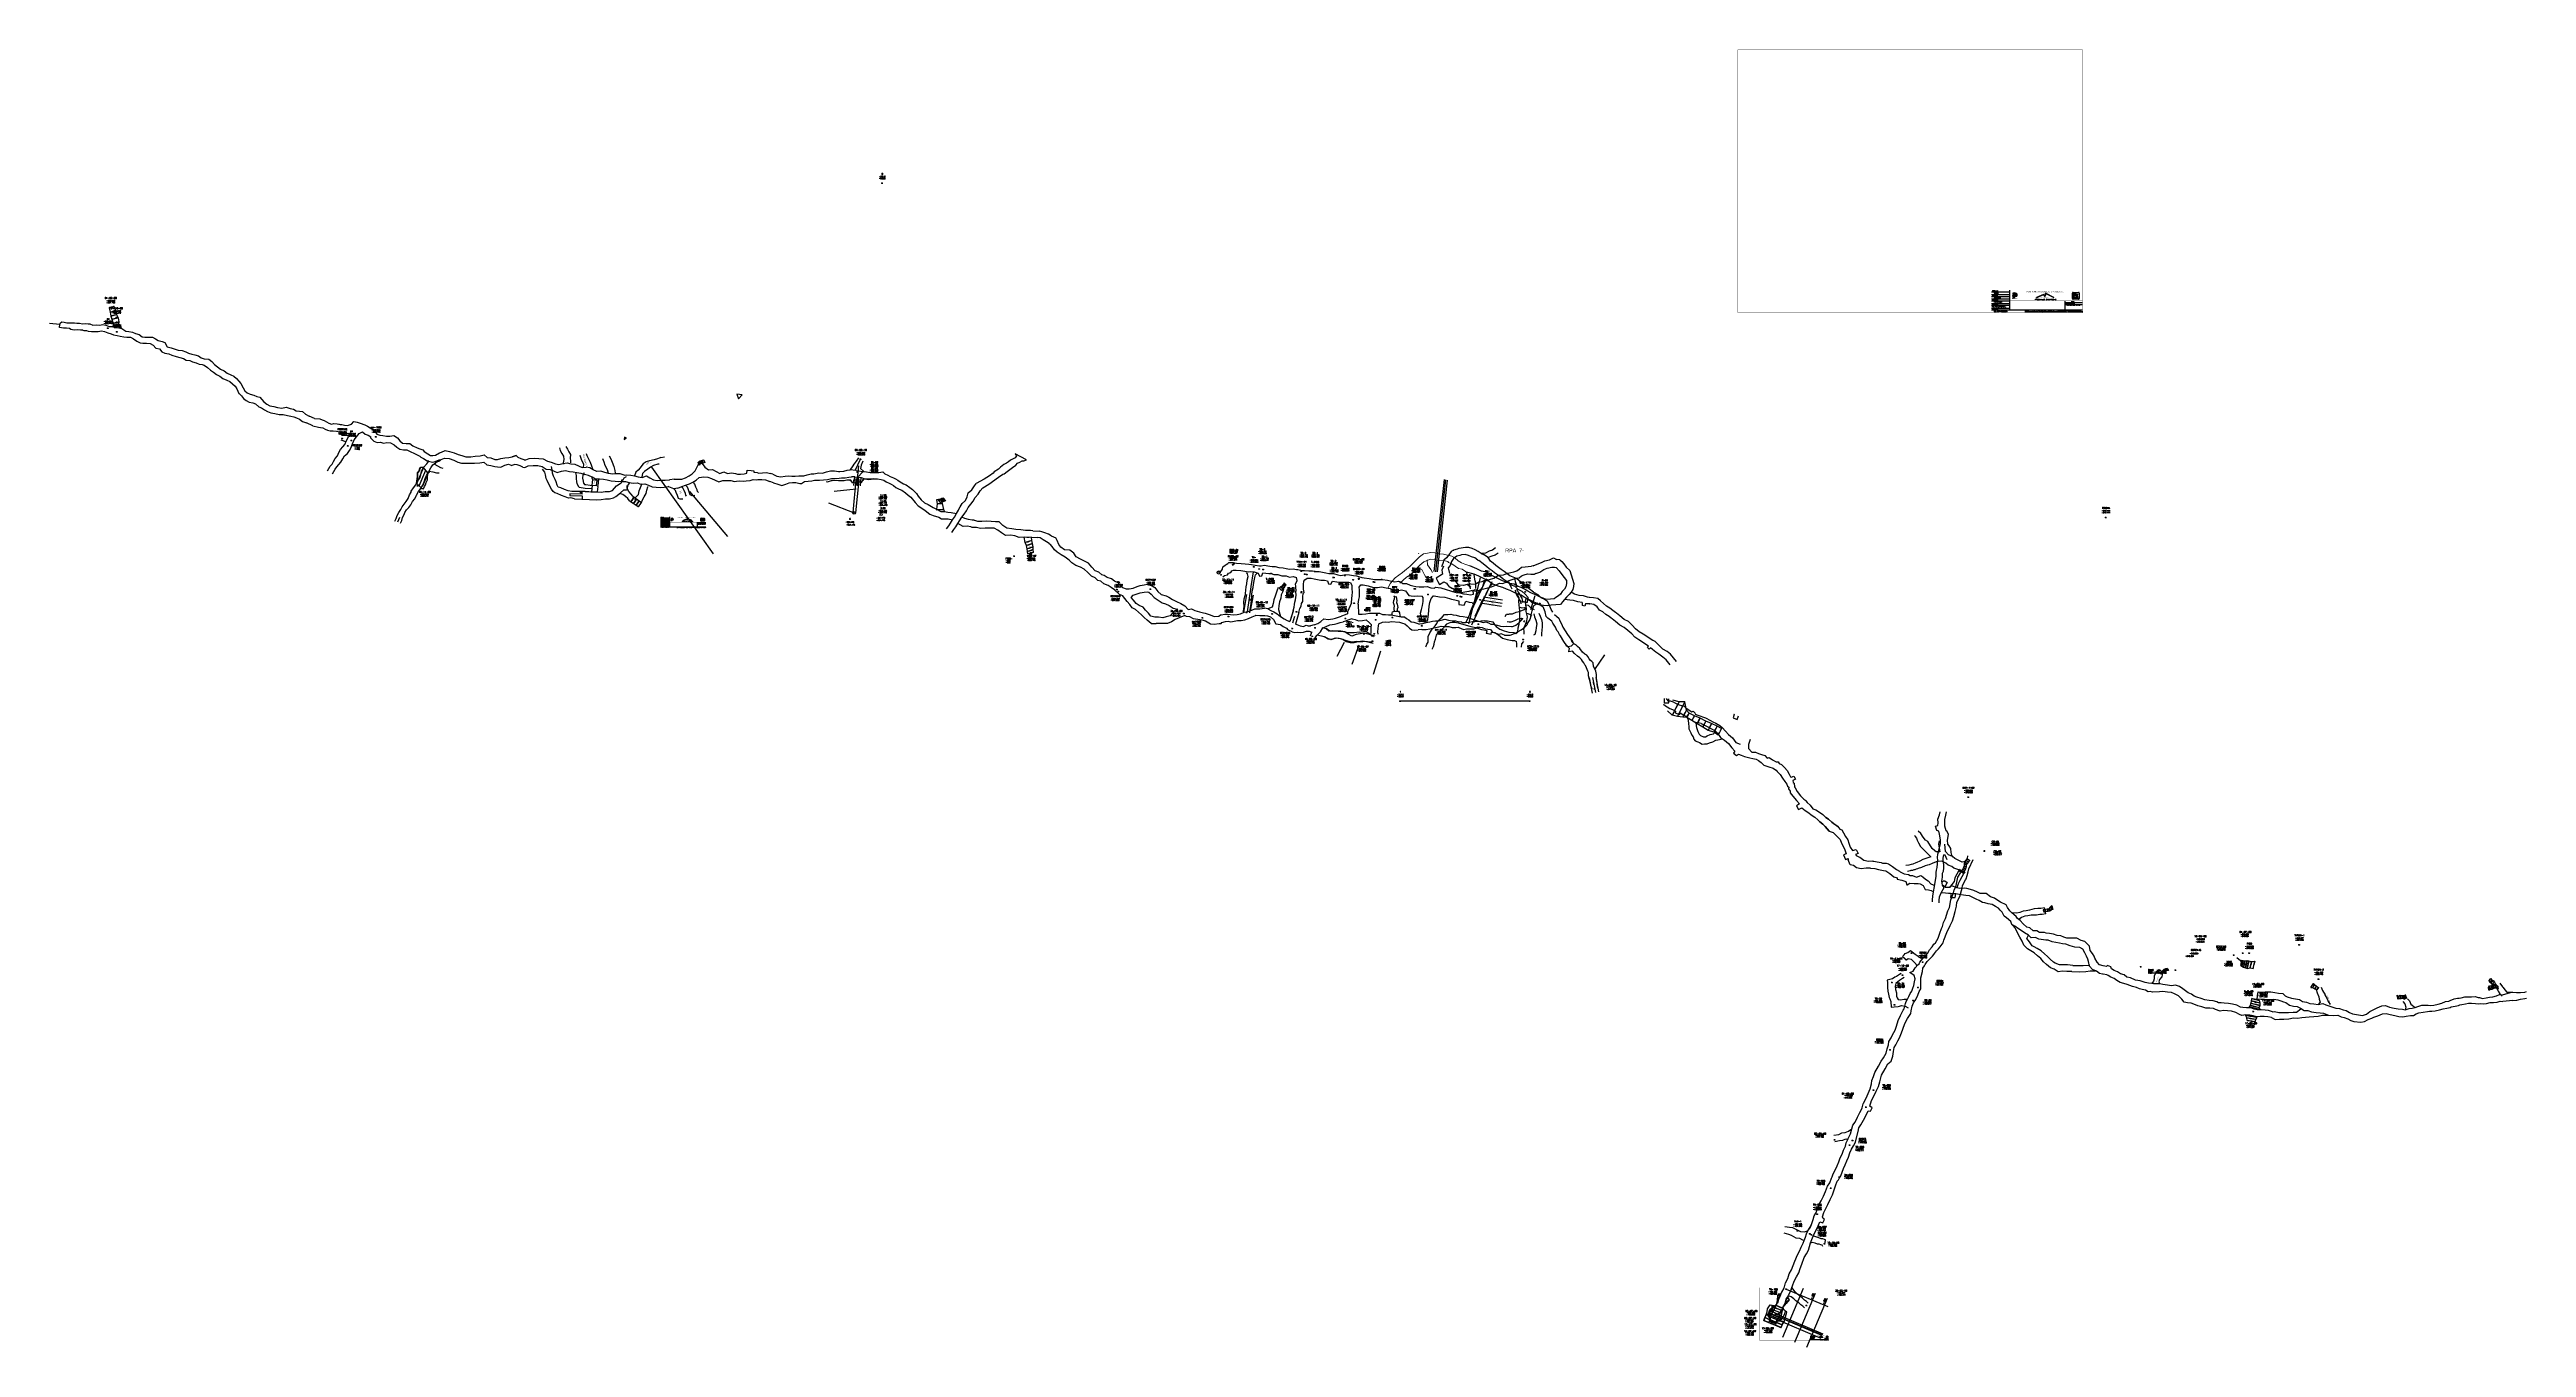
# Model space of a CAD drawing. Extents: x 9357 to 21428, y 9501 to 100038.
# Drawn here: x 9357 to 11270, y 9501 to 10503 of the extents above; entities that cross this region are included whole.
import ezdxf
from ezdxf.enums import TextEntityAlignment as Align

# ---------------------------------------------------------------- set-up
doc = ezdxf.new("R2010")
doc.units = 0
doc.header["$LTSCALE"] = 1.25
doc.header["$MEASUREMENT"] = 0
doc.header["$PDMODE"] = 34
doc.header["$PDSIZE"] = 0.5
doc.layers.get('0').update_dxf_attribs({"linetype": 'CONTINUOUS'})
for name, color, linetype in [('ABAJO', 7, 'CONTINUOUS'), ('ARRIBA', 7, 'CONTINUOUS'), ('CF-340-8149-PROY', 7, 'CONTINUOUS'), ('CF-340-8149-W-FIC', 1, 'CONTINUOUS'), ('CF-340-8149-W-SCR', 5, 'CONTINUOUS'), ('CP-340-8752-NE-SA', 241, 'CONTINUOUS'), ('CP-340-8752-NE-SA-SEC', 241, 'CONTINUOUS'), ('F-320-7182-W-FICH', 210, 'CONTINUOUS'), ('F-340-7182-W', 210, 'CONTINUOUS'), ('F-340-7756-E', 241, 'CONTINUOUS'), ('F-340-8110-W-FIC-SA', 241, 'CONTINUOUS'), ('F-340-8110-W-SA', 241, 'CONTINUOUS'), ('F-340-8414-E-SA', 241, 'CONTINUOUS'), ('F-340-8553-E-SA', 241, 'CONTINUOUS'), ('F-340-8554-W-SA', 241, 'CONTINUOUS'), ('F-340-8960-E-SA', 241, 'CONTINUOUS'), ('Layer23', 7, 'CONTINUOUS'), ('LETRA', 7, 'CONTINUOUS'), ('LOGO', 5, 'CONTINUOUS'), ('LOGOPRO', 1, 'CONTINUOUS'), ('MARGEN', 7, 'CONTINUOUS'), ('MTEXT', 7, 'CONTINUOUS'), ('NOM_DIB', 7, 'CONTINUOUS'), ('PE', 1, 'CONTINUOUS'), ('PROY', 3, 'CONTINUOUS'), ('R-165-7763-S-FICH', 6, 'CONTINUOUS'), ('R-165-7763-S-SCR', 6, 'CONTINUOUS'), ('R-270-8326-SW-SCR', 220, 'CONTINUOUS'), ('RBM177', 50, 'CONTINUOUS'), ('RBM178', 10, 'CONTINUOUS'), ('RBM182', 5, 'CONTINUOUS'), ('SEC', 7, 'CONTINUOUS'), ('TXT_M', 7, 'CONTINUOUS'), ('XC-340-7766-SE', 241, 'CONTINUOUS'), ('xc-340-8112-s-sa', 241, 'CONTINUOUS'), ('XC-340-8300-NE-SA', 241, 'CONTINUOUS'), ('XC-340-8512-SW-SA', 241, 'CONTINUOUS'), ('XC-340-8568-N-SCR', 241, 'CONTINUOUS'), ('XC-340-8568-N-SCR-SEC', 241, 'CONTINUOUS'), ('XC-340-8772-NE-SA', 241, 'CONTINUOUS'), ('XC-340-8800-NE-SA', 241, 'CONTINUOUS'), ('XC-340-9017-N-SA', 241, 'CONTINUOUS'), ('XC-340-9017-N-SA-FIC', 241, 'CONTINUOUS'), ('XC-340-9017-N-SA-SEC', 241, 'CONTINUOUS')]:
    doc.layers.add(name, color=color, linetype=linetype)
doc.styles.add('CBF', font='')
doc.styles.add('ROMAND', font='romand.shx')
doc.styles.add('ROMANS', font='romans')
doc.styles.get('CBF').set_extended_font_data('Institucional')

# ---------------------------------------------------------------- blocks, each defined once
blk = doc.blocks.new('F2')
blk.add_point((0, 0))
at = {"style": 'ROMAND'}
for tag, height, p in [('NOMBRE', 1.25, (0.2, 6.6)), ('CIELO', 1, (0.1, 4.6)), ('PISO', 1, (0.1, 3.2))]:
    blk.add_attdef(tag, text='', height=height, dxfattribs=at).set_placement(p, align=Align.CENTER)
at = {"style": 'ROMANS', "flags": 1}
for tag, p in [('LOCALIZACION', (-0.1, -4.9)), ('ESTRUCTURA', (-0.1, -6.6)), ('FECHA', (-0.1, -11.8)), ('ATRAS', (-0.1, -13.5)), ('NIVEL', (-0.1, -8.3)), ('OBRA', (-0.1, -10.1)), ('TOPOGRAFO', (2.7, -15.3)), ('MINA', (-0.1, -3.3))]:
    blk.add_attdef(tag, text='', height=1.25, dxfattribs=at).set_placement(p, align=Align.CENTER)
blk = doc.blocks.new('P')
at = {"layer": 'PE'}
h = blk.add_hatch(color=256, dxfattribs=at)
edge = h.paths.add_edge_path(flags=17)
edge.add_line((-0.11, 0.13), (-0.24, 0.13))
edge.add_line((-0.24, 0.13), (-0.24, 0.08))
edge.add_line((-0.24, 0.08), (-0.11, 0.08))
edge.add_arc((-0.11, 0.11), 0.0244, 270, 450)
edge = h.paths.add_edge_path()
edge.add_arc((-0.11, 0.11), 0.0732, -90, 65.7002, ccw=False)
edge.add_line((-0.11, 0.03), (-0.24, 0.03))
edge.add_line((-0.24, 0.03), (-0.24, -0.07))
edge.add_line((-0.24, -0.07), (-0.29, -0.07))
edge.add_line((-0.29, -0.07), (-0.24, -0.23))
edge.add_line((-0.24, -0.23), (-0.08, -0.23))
edge.add_line((-0.08, -0.23), (-0.08, -0.13))
edge.add_line((-0.08, -0.13), (0, -0.13))
edge.add_arc((0, 0), 0.127, 270, 422.4366)
edge.add_line((0.06, 0.11), (-0.08, 0.17))
blk.add_lwpolyline([(-0.08, 0.17, -0.807621), (-0.11, 0.03), (-0.24, 0.03), (-0.24, -0.07), (-0.29, -0.07), (-0.24, -0.23), (-0.08, -0.23), (-0.08, -0.13), (0, -0.13, 0.784358), (0.06, 0.11), (-0.08, 0.17)], format="xyb", dxfattribs=at)
blk.add_lwpolyline([(-0.11, 0.13), (-0.24, 0.13), (-0.24, 0.08), (-0.11, 0.08, 1)], format="xyb", close=True, dxfattribs=at)
at = {"layer": 'PE', "insert": (-0.33, -0.28), "char_height": 0.0644, "width": 0.5856, "attachment_point": 1, "style": 'CBF'}
blk.add_mtext('\\C0;PEÑOLES\\fArial|b0|i0|c0|p34;\\H0.0415;®', dxfattribs=at)
blk = doc.blocks.new('LOGOPRO')
at = {"layer": 'LOGOPRO'}
h = blk.add_hatch(color=256, dxfattribs=at)
edge = h.paths.add_edge_path()
edge.add_line((-9.1, -1), (-1.4, 2.5))
edge.add_arc((2.6, 3.4), 4.15, 192.1363, 205.997)
edge.add_arc((0.5, 2.3), 1.71, 204.3932, 239.4923)
edge.add_arc((-0.1, 1.5), 0.801, 248.0876, 302.037)
edge.add_arc((-1.2, 2.7), 2.4, 310.3029, 343.6088)
edge.add_line((1.1, 2), (0.4, 2))
edge.add_arc((-2.4, 3.7), 3.24, 328.3032, 329.278, ccw=False)
edge.add_arc((-0.9, 2.7), 1.49, 306.3556, 328.8035, ccw=False)
edge.add_arc((-0.3, 2), 0.56, 244.6768, 301.8773, ccw=False)
edge.add_arc((-0.1, 2.4), 1.02, 208.5054, 242.3287, ccw=False)
edge.add_arc((1.3, 3.4), 2.72, 196.8178, 213.8715, ccw=False)
edge.add_line((-1.3, 2.6), (-9.2, -0.9))
edge.add_line((-9.2, -0.9), (-9.1, -1))
h = blk.add_hatch(color=5, dxfattribs=at)
edge = h.paths.add_edge_path()
edge.add_line((1.1, 3.8), (10.2, -0.7))
edge.add_line((10.2, -0.7), (10.3, -0.6))
edge.add_line((10.3, -0.6), (0.9, 4))
edge.add_arc((-4.8, 4.4), 5.67, 342.948, 355.8894, ccw=False)
edge.add_arc((-2.4, 3.7), 3.24, 332.0421, 341.5358, ccw=False)
edge.add_line((0.5, 2.2), (1.1, 2.2))
edge.add_arc((-12.8, 2.7), 13.9, 357.974, 364.3962)
at = {"layer": 'LOGOPRO', "const_width": 0.02}
blk.add_lwpolyline([(-9.1, -1), (-1.4, 2.5, 0.060553), (-1.1, 1.6, 0.154357), (-0.4, 0.8, 0.239845), (0.3, 0.8, 0.146356), (1.1, 2), (0.4, 2, -0.004254), (0.3, 2, -0.098262), (0, 1.5, -0.254899), (-0.6, 1.5, -0.148663), (-1, 1.9, -0.074548), (-1.3, 2.6), (-9.2, -0.9)], format="xyb", close=True, dxfattribs=at)
at = {"layer": 'LOGOPRO', "color": 5, "const_width": 0.02}
blk.add_lwpolyline([(1.1, 3.8), (10.2, -0.7), (10.3, -0.6), (0.9, 4, -0.056527), (0.7, 2.7, -0.041448), (0.5, 2.2), (1.1, 2.2, 0.028029), (1.1, 3.8)], format="xyb", dxfattribs=at)
at = {"layer": 'LOGOPRO'}
blk.add_lwpolyline([(-9.1, -1), (-9.2, -0.9)], dxfattribs=at)
at = {"layer": 'LETRA', "style": 'CBF'}
blk.add_text('MINA PROAÑO', height=0.89, dxfattribs=at).set_placement((-4.8, -1.6))
blk = doc.blocks.new('LOGO_PLA')
at = {"layer": 'LOGO'}
h = blk.add_hatch(color=256, dxfattribs=at)
h.paths.add_polyline_path([(-0.0182, -0.0032), (-0.0132, -0.0032, -1), (-0.0132, -0.011), (-0.015, -0.011, 1), (-0.015, -0.0125), (-0.0132, -0.0125, 1), (-0.0132, -0.0017), (-0.022, -0.0017), (-0.022, -0.0125), (-0.0182, -0.0125)])
h.paths.add_polyline_path([(-0.0182, -0.014), (-0.022, -0.014), (-0.022, -0.024), (-0.0179, -0.024), (0.001, -0.024), (0.001, -0.0225), (-0.0182, -0.0225)])
h.paths.add_polyline_path([(-0.0021, -0.0136, 1), (-0.0059, -0.0136), (-0.0059, -0.021), (-0.0021, -0.021)])
h.paths.add_polyline_path([(-0.0059, -0.0067, 1), (-0.0021, -0.0067, 1)])
at = {"const_width": 0.0005}
blk.add_lwpolyline([(-0.0232, 0.0032), (0.0032, 0.0032, -0.414214), (0.0062, 0.0002), (0.0062, -0.0246, -0.414214), (0.0032, -0.0276), (-0.0232, -0.0276, -0.414214), (-0.0262, -0.0246), (-0.0262, 0.0002, -0.414214)], format="xyb", close=True, dxfattribs=at)
blk.add_lwpolyline([(-0.0232, 0.0027), (0.0032, 0.0027, -0.414214), (0.0057, 0.0002), (0.0057, -0.0246, -0.414214), (0.0032, -0.0271), (-0.0232, -0.0271, -0.414214), (-0.0257, -0.0246), (-0.0257, 0.0002, -0.414214)], format="xyb", close=True)
at = {"layer": 'LOGO'}
for points in [[(-0.0132, -0.0129, 1), (-0.0132, -0.0014), (-0.0224, -0.0014), (-0.0224, -0.0129), (-0.0179, -0.0129), (-0.0179, -0.0036), (-0.0132, -0.0036, -1), (-0.0132, -0.0106), (-0.015, -0.0106, 1), (-0.015, -0.0129)], [(-0.0132, -0.0125, 1), (-0.0132, -0.0017), (-0.022, -0.0017), (-0.022, -0.0125), (-0.0182, -0.0125), (-0.0182, -0.0032), (-0.0132, -0.0032, -1), (-0.0132, -0.011), (-0.015, -0.011, 1), (-0.015, -0.0125)], [(-0.0018, -0.0136), (-0.0018, -0.0213), (-0.0063, -0.0213), (-0.0063, -0.0136, -1)], [(-0.0021, -0.0136), (-0.0021, -0.021), (-0.0059, -0.021), (-0.0059, -0.0136, -1)]]:
    blk.add_lwpolyline(points, format="xyb", close=True, dxfattribs=at)
for points in [[(-0.0224, -0.0136), (-0.0224, -0.0243), (-0.0179, -0.0243), (0.0014, -0.0243), (0.0014, -0.0221), (-0.0179, -0.0221), (-0.0179, -0.0136)], [(-0.022, -0.014), (-0.022, -0.024), (-0.0179, -0.024), (0.001, -0.024), (0.001, -0.0225), (-0.0182, -0.0225), (-0.0182, -0.014)]]:
    blk.add_lwpolyline(points, close=True, dxfattribs=at)
blk.add_lwpolyline([(-0.0018, -0.0243), (-0.0063, -0.0243)], dxfattribs=at)
for radius in [0.00225, 0.00188]:
    blk.add_circle((-0.004, -0.0067), radius, dxfattribs=at)
blk = doc.blocks.new('mar1a')
at = {"layer": 'MARGEN', "const_width": 0.001}
blk.add_lwpolyline([(0, 1), (1, 1), (1, 0), (0, 0)], close=True, dxfattribs=at)
at = {"layer": 'MARGEN'}
for points in [[(0.7362, 0.0789), (0.7877, 0.0789)], [(0.7362, 0.0685), (0.7877, 0.0685)], [(0.7362, 0.0615), (0.7877, 0.0615)], [(0.7362, 0.0518), (0.7877, 0.0518)], [(0.7362, 0.0452), (0.7877, 0.0452)], [(0.7362, 0.0348), (0.7877, 0.0348)], [(0.7362, 0.0278), (0.7877, 0.0278)], [(0.7362, 0.0174), (0.7877, 0.0174)], [(0.7362, 0.0104), (0.9485, 0.0104)], [(0.9485, 0.0389), (0.9994, 0.0389)], [(0.9485, 0.031), (0.9994, 0.031)], [(0.9485, 0.0104), (0.9994, 0.0104)]]:
    blk.add_lwpolyline(points, dxfattribs=at)
at = {"layer": 'TXT_M'}
for points, const_width in [([(1, 0.0859), (0.7362, 0.0859), (0.7362, 0)], 0.0005), ([(1, 0.0452), (0.7877, 0.0452)], 0.001)]:
    blk.add_lwpolyline(points, dxfattribs=dict(at, const_width=const_width))
for points in [[(0.7877, 0.0859), (0.7877, 0.0104)], [(0.8333, 0.0104), (0.8333, 0)], [(0.9485, 0.0452), (0.9485, 0)]]:
    blk.add_lwpolyline(points, dxfattribs=at)
for name, p, xscale, yscale, zscale in [('P', (0.8063, 0.0677), 0.03375, 0.045, 0.03375), ('LOGOPRO', (0.8904, 0.0599), 0.002581875, 0.0034425, 0.002581875), ('LOGO_PLA', (0.9866, 0.0739), 0.6091875, 0.8122499999999999, 0.6091875)]:
    blk.add_blockref(name, p, dxfattribs=dict(at, xscale=xscale, yscale=yscale, zscale=zscale))
at = {"layer": 'MARGEN', "style": 'ROMAND', "width": 0.7, "flags": 4}
for tag, height, p in [('TITULO', 0.0065, (0.8674, 0.0328)), ('TITULO', 0.0065, (0.8674, 0.0239)), ('TITULO', 0.0065, (0.8674, 0.015)), ('NUMERO', 0.0112, (0.9743, 0.0127)), ('CAJON', 0.00446, (0.9752, 0.0016))]:
    blk.add_attdef(tag, text='', height=height, dxfattribs=at).set_placement(p, align=Align.CENTER)
at = {"layer": 'MTEXT', "style": 'ROMAND', "width": 0.7, "flags": 4}
for tag, p, height in [('ESCALA', (0.7428, 0.0712), 0.004), ('REVISO', (0.7375, 0.021), 0.004), ('DISENO', (0.7434, 0.0381), 0.004), ('ARCHIVO', (0.8369, 0.0022), 0.004), ('FECHA', (0.9504, 0.0331), 0.0035)]:
    blk.add_attdef(tag, p, '', height=height, dxfattribs=at)
at = {"layer": 'MTEXT', "style": 'ROMAND', "width": 0.7}
for tag, p in [('NOMBRE', (0.7431, 0.0033)), ('COTAS', (0.7436, 0.0544))]:
    blk.add_attdef(tag, p, '', height=0.004, dxfattribs=at)
at = {"layer": 'TXT_M', "style": 'ROMANS', "width": 1.2}
for s, p in [('ESCALA:', (0.7377, 0.0814)), ('DISENO:', (0.7377, 0.0474)), ('REVISO:', (0.7379, 0.0312)), ('DIBUJO:', (0.7381, 0.0129)), ('COTAS:', (0.7384, 0.0642))]:
    blk.add_text(s, height=0.0028, dxfattribs=at).set_placement(p)
at = {"layer": 'TXT_M', "style": 'CBF'}
blk.add_text('COMPAÑIA FRESNILLO S.A. DE C.V.', height=0.004725, dxfattribs=at).set_placement((0.8902, 0.0776), align=Align.CENTER)
at = {"layer": 'TXT_M'}
for s, height, style, width, p in [('FRESNILLO ZACATECAS', 0.0025, 'ROMANS', 1.65, (0.8928, 0.049)), ('NUMERO DE PLANO:', 0.0025, 'ROMANS', 1.2, (0.9738, 0.0268)), ('GUARDARSE EN CAJON:', 0.002125, 'ROMANS', 1.2, (0.9739, 0.0071)), ('FECHA:', 0.0028, 'ROMAND', 0.7, (0.9718, 0.0403))]:
    blk.add_text(s, height=height, dxfattribs=dict(at, style=style, width=width)).set_placement(p, align=Align.CENTER)

msp = doc.modelspace()

# ---------------------------------------------------------------- linework, layer by layer
at = {"color": 3, "elevation": -254.6}
msp.add_lwpolyline([(9365.2, 10291), (9357.3, 10291.8)], dxfattribs=at)
at = {"color": 2}
msp.add_lwpolyline([(9891.9, 10236.5), (9887.8, 10237.2), (9889.1, 10233.4)], close=True, dxfattribs=at)
at = {"color": 6}
msp.add_lwpolyline([(9801.3, 10203.9), (9800.9, 10202.1), (9802.8, 10203.2)], close=True, dxfattribs=at)
at = {"color": 1}
for points in [[(9646, 10180.6), (9640.6, 10167.9)], [(9640.7, 10168.4), (9644.5, 10164.4), (9646.1, 10164.1), (9646.8, 10165.8), (9647.6, 10167.1), (9648.1, 10168.8), (9649, 10170.9), (9649.2, 10173.5), (9649.4, 10174.6), (9649.3, 10176.4), (9645.8, 10180.7), (9643.7, 10180.5), (9642.9, 10179.2), (9642.8, 10178.2), (9641.5, 10176.4), (9641.4, 10173.7), (9640.8, 10170), (9640.7, 10168.4)], [(9650.6, 10178.6), (9645.2, 10166)]]:
    msp.add_lwpolyline(points, dxfattribs=at)
at = {"color": 11}
for points in [[(9642.7, 10166.3), (9647.8, 10178.3)], [(9979.2, 10178.2), (9983.4, 10186.8)], [(9981.6, 10173.1), (9981.1, 10166.4)], [(9993.2, 10171.6), (9989.2, 10171.4), (9985.8, 10171.5), (9985.3, 10170.8), (9984, 10169.1), (9980.6, 10169.1), (9977.1, 10169), (9975.7, 10170.6), (9974.2, 10170.8), (9972.9, 10170.6), (9970.7, 10170.3), (9968.1, 10170.3), (9966.3, 10170.3), (9965.1, 10170.4), (9961.4, 10170.2), (9960.8, 10170.2), (9957.6, 10169.1), (9957.1, 10169.7)], [(9978.1, 10171), (9978, 10169.1)], [(9980.5, 10169.1), (9980.3, 10166.5)], [(10546, 10075.2), (10546.2, 10075.2)], [(10603.8, 10002), (10603.9, 10001.9), (10603.8, 9998.8), (10607.5, 9998.8), (10607.4, 10001.7), (10607.5, 10001.8)], [(10657.7, 9990.1), (10657.9, 9990), (10657.1, 9987.2), (10660.2, 9986), (10661.2, 9988.8)]]:
    msp.add_lwpolyline(points, dxfattribs=at)
at = {"color": 3}
for points in [[(9978.7, 10173.3), (9978, 10166.7)], [(9979.9, 10171), (9977.4, 10145.6)], [(9982.1, 10170.8), (9979.6, 10145.4)], [(9983.7, 10172.8), (9983, 10166.2)], [(10466.3, 10094.2), (10450.6, 10060.8)], [(10470.8, 10092.1), (10455.1, 10058.6)], [(10464.3, 10080.6), (10479.1, 10078.2)], [(10463.5, 10075.6), (10478.3, 10073.3)], [(10546, 10018.1), (10548.2, 10006.2)], [(10551, 10018.4), (10553.2, 10007.2)]]:
    msp.add_lwpolyline(points, dxfattribs=at)
at = {"color": 1}
for points, elevation in [([(9980.5, 10166.5), (9982, 10181.8)], -259), ([(9981.2, 10173.1), (9980.5, 10166.5)], -292.5), ([(9958.6, 10153.2), (9978.5, 10145.5)], -292.5), ([(10461.9, 10095.2), (10452.8, 10059.7)], -261.2), ([(10463.9, 10078.1), (10478.7, 10075.7)], -261.5), ([(10548.5, 10018.2), (10550.7, 10006.7)], -310.5), ([(10983.9, 9791.3), (10988.4, 9790.8)], -268.5), ([(11061.7, 9770.3), (11062.4, 9775.5)], -270.6)]:
    msp.add_lwpolyline(points, dxfattribs=dict(at, elevation=elevation))
at = {"color": 11}
for points, elevation in [([(9963.1, 10162.1), (9980, 10164)], -259.1), ([(10501, 10070.7), (10504.2, 10081.6)], -302.7), ([(10557.8, 10035.9), (10550, 10024.5)], -308.2), ([(10646.2, 9973.5), (10646.2, 9973.5)], -273.9), ([(10731.2, 9899.7), (10729.4, 9901.6), (10728.1, 9903.2), (10726.3, 9905), (10724.1, 9906.9), (10722.5, 9908.5)], -273.3), ([(10722.5, 9908.5), (10723, 9908), (10724.1, 9906.9), (10726.4, 9905), (10728.1, 9903.2), (10729.8, 9901.1), (10731.2, 9899.7), (10731.2, 9899.7)], -269.5), ([(10737.9, 9903.2), (10735.9, 9904.6), (10733.3, 9906.5), (10730.8, 9908.8), (10728.6, 9910.3), (10727, 9911.7), (10726.2, 9912.4)], -269.1), ([(10726.2, 9912.4), (10727.1, 9911.7), (10727.5, 9911.3), (10728.2, 9910.6), (10728.6, 9910.3), (10730.8, 9908.8), (10733.2, 9906.6), (10735.2, 9905.1), (10736.8, 9903.9), (10737.9, 9903.2)], -273.3)]:
    msp.add_lwpolyline(points, dxfattribs=dict(at, elevation=elevation))
for points, elevation in [([(10433.9, 10171.1), (10426, 10100.1)], 0), ([(10435.1, 10170.9), (10427.3, 10100)], -6.4), ([(10436.3, 10170.8), (10428.5, 10099.8)], 0)]:
    msp.add_lwpolyline(points, dxfattribs=dict(elevation=elevation))
msp.add_lwpolyline([(9627.6, 10141.9), (9625.9, 10138.3)])
at = {"color": 2}
for points in [[(10113.9, 10114.3), (10113.1, 10108.4)], [(10114.7, 10114.2), (10113.9, 10108.3)], [(10115.5, 10114.1), (10114.7, 10108.2)], [(10284.7, 10088.4), (10281.8, 10069.1)], [(10351.4, 10034.7), (10357.1, 10045.7)], [(10363, 10028.5), (10368.3, 10043.6)], [(10379.3, 10021), (10385.2, 10038.9)], [(10696.8, 9523.2), (10696.5, 9523.2), (10696.5, 9523.2), (10696.5, 9523.2), (10696.6, 9523.1), (10696.7, 9523.1), (10696.8, 9523.2), (10696.7, 9522.8)]]:
    msp.add_lwpolyline(points, dxfattribs=at)
for points, elevation in [([(10286.4, 10100), (10284.6, 10088.5)], -262.7), ([(10468.5, 10093.2), (10466.3, 10094.2)], -261.2), ([(10318.5, 10065.4), (10316.9, 10060.3)], -262.6), ([(10532.4, 10042.9), (10532.4, 10042.8)], -308.2), ([(10549.5, 10012.8), (10549.2, 10014.8)], -309.9), ([(10500, 10000), (10400, 10000)], -261.8), ([(10500, 10000), (10400, 10000)], -261.8)]:
    msp.add_lwpolyline(points, dxfattribs=dict(at, elevation=elevation))
at = {"color": 5, "elevation": -267.2}
msp.add_lwpolyline([(10898.6, 9835.9), (10897.4, 9840.4)], dxfattribs=at)
at = {"color": 6, "elevation": -344.2}
msp.add_lwpolyline([(11045.9, 9802), (11052.8, 9796.4)], dxfattribs=at)
at = {"color": 5}
for points in [[(10693.9, 9542.1), (10691.8, 9542), (10691.6, 9540.9), (10691.2, 9537.2), (10690.8, 9534.6), (10691.8, 9537), (10692.6, 9539.2), (10693.3, 9540.6)], [(10699, 9539.9), (10699.9, 9538.6), (10700.2, 9537.8), (10698, 9535), (10695.6, 9532.3), (10697.4, 9535.9), (10698, 9538.3)]]:
    msp.add_lwpolyline(points, close=True, dxfattribs=at)
at = {"color": 0}
for points, elevation in [([(10711.2, 9546.5), (10695.2, 9508.7)], -125.8), ([(10698, 9546.1), (10730.3, 9532.5)], -125.8), ([(10688.4, 9523.5), (10724.8, 9508.2)], -118.8), ([(10688.9, 9525.8), (10725.3, 9510.5)], -119.5), ([(10689.6, 9526), (10725.9, 9510.6)], -122.6), ([(10690, 9526.8), (10726.4, 9511.4)], -122.8)]:
    msp.add_lwpolyline(points, dxfattribs=dict(at, elevation=elevation))
for points in [[(10720.4, 9542.7), (10704.4, 9504.8)], [(10729.6, 9538.8), (10713.6, 9500.9)], [(10717.7, 9540.8), (10719.1, 9540.2)], [(10718.1, 9540.8), (10718, 9541), (10717.9, 9541.3), (10718, 9541.6), (10718.4, 9541.6), (10718.7, 9541.4), (10719.1, 9540.3), (10719.4, 9541.2)], [(10717.9, 9538.6), (10718.2, 9539.5)], [(10726.9, 9536.8), (10728.2, 9536.2)], [(10727, 9536.9), (10727.3, 9537.7), (10727.5, 9536.8), (10727.5, 9537.1), (10727.6, 9537.3), (10727.7, 9537.6), (10728, 9537.6), (10728.4, 9537.3), (10728.5, 9537.1), (10728.5, 9536.7), (10728.4, 9536.5), (10728.1, 9536.5), (10727.8, 9536.5)], [(10727, 9534.6), (10727.4, 9535.6)]]:
    msp.add_lwpolyline(points, dxfattribs=at)
for points in [[(10718.9, 9541.6), (10719.4, 9541.5), (10719.6, 9541.5), (10719.8, 9541.7), (10719.8, 9541.9), (10719.7, 9542), (10719.5, 9542.2), (10718.8, 9542.4), (10718.6, 9542.4), (10718.4, 9542.3), (10718.3, 9542.1), (10718.3, 9541.9), (10718.5, 9541.8)], [(10728, 9537.7), (10728.6, 9537.5), (10728.8, 9537.5), (10728.9, 9537.7), (10729, 9537.9), (10728.9, 9538.1), (10728.7, 9538.2), (10728, 9538.4), (10727.7, 9538.4), (10727.6, 9538.3), (10727.5, 9538.2), (10727.5, 9538), (10727.7, 9537.8)]]:
    msp.add_lwpolyline(points, close=True, dxfattribs=at)
at = {"color": 221, "elevation": -125.2}
msp.add_lwpolyline([(10685.4, 9521.6), (10690.1, 9519.6)], dxfattribs=at)
at = {"color": 40}
for points in [[(9650, 10185.3, -256.3), (9648.8, 10185.6, -256.5)], [(9650, 10185.3, -260.6), (9648.8, 10185.6, -260.4)]]:
    msp.add_polyline3d(points, dxfattribs=at)
at = {"color": 3}
msp.add_polyline3d([(9855.7, 10177.8, -257.9), (9859.7, 10185.5, -258.2)], dxfattribs=at)
at = {"color": 241, "lineweight": 20}
for points in [[(10414.5, 10114.2, -252.9), (10414.1, 10113.9, -252.7)], [(10414.5, 10114.2, -256.2), (10414.1, 10113.9, -256)]]:
    msp.add_polyline3d(points, dxfattribs=at)
at = {"lineweight": 20}
msp.add_polyline3d([(10420.8, 10108.9, -255.7), (10421.4, 10109, -256.7)], dxfattribs=at)
at = {"color": 11}
for centre in [(9981, 10170.9, -292.5), (9978.5, 10145.5, -292.5)]:
    msp.add_circle(centre, 1.1, dxfattribs=at)
at = {"color": 2}
msp.add_circle((10259.9, 10099.4), 1.2, dxfattribs=at)
at = {"layer": 'ABAJO', "color": 11}
for points in [[(9640.3, 10167.2, -260.3), (9640.7, 10168.1, -260.3), (9640.8, 10170.1, -260.3), (9641.1, 10171.8, -260.3), (9641.4, 10173.7, -260.4), (9641.5, 10176.4, -260.4), (9642.8, 10178.2, -260.4), (9643, 10179.2, -260.6), (9643.7, 10180.5, -260.3), (9645.9, 10180.7, -260.4)], [(9644.4, 10164.2, -260.3), (9646.1, 10164.1, -260.3), (9646.8, 10165.7, -260.3), (9647.6, 10167.1, -260.3), (9648.1, 10168.8, -260.4), (9649, 10170.9, -260.4), (9649.2, 10173.5, -260.4), (9649.4, 10174.6, -260.6), (9649.3, 10176.4, -260.3), (9650.9, 10177, -260.4)], [(10825.3, 9851.5, -272.7), (10825.2, 9850.6, -272.7), (10825, 9848.5, -272.5), (10828.6, 9848.3, -272.5), (10829, 9851.2, -272.4)]]:
    msp.add_polyline3d(points, dxfattribs=at)
at = {"layer": 'ABAJO', "color": 2}
for points in [[(10112.5, 10113.8, -263.1), (10112.4, 10115.7, -263.3), (10112.1, 10117.7, -263.4), (10111.5, 10120.2, -263.6), (10110.6, 10122.5, -263.7), (10109.7, 10126.7, -263.4)], [(10117, 10115.2, -263.1), (10116.7, 10117.1, -263.3), (10116.7, 10119.1, -263.4), (10116.2, 10121.7, -263.6), (10115.7, 10124.2, -263.7), (10115.4, 10126.6, -263.4)], [(11048.9, 9795.8, -354.2), (11049.9, 9795.5, -354.3), (11051.2, 9794.7, -354.3), (11052.6, 9794.1, -354.5), (11053.9, 9793.5, -354.7), (11056.2, 9794.1, -355), (11058.5, 9793.7, -354.5)], [(11049.8, 9800.1, -354.2), (11050.8, 9799.8, -354.3), (11052.3, 9799.6, -354.3), (11053.9, 9799.8, -354.5), (11055.2, 9799.4, -354.7), (11057.3, 9799, -355), (11059.7, 9799.2, -354.5)], [(11175.3, 9772.7, -267.2), (11173.5, 9772.5, -265.5), (11172.1, 9772.7, -264.2), (11170.8, 9772.1, -262.9), (11169.6, 9772.9, -262)], [(11174, 9772.9, -266.2), (11174.1, 9772.4, -268), (11174.7, 9771.1, -269.4), (11175.2, 9769.9, -271)], [(11175.8, 9773.4, -266), (11175.8, 9773.4, -268), (11176.3, 9772.1, -269.4), (11177, 9770.9, -271)], [(11175.8, 9770.5, -267.2), (11174, 9770.5, -265.5), (11172.7, 9770.2, -264.2), (11171.3, 9770.1, -262.9), (11170.4, 9769.8, -262)]]:
    msp.add_polyline3d(points, dxfattribs=at)
at = {"layer": 'ABAJO', "color": 1}
for points in [[(10310.3, 10091.3, -254.6), (10310, 10090.3, -256), (10309.4, 10089.9, -257.6), (10308.6, 10088.9, -260.3), (10307.6, 10088.2, -261.1), (10306.6, 10087.3, -261.9)], [(10311.9, 10089.9, -254.6), (10311.2, 10089.2, -256), (10310.9, 10088.6, -257.6), (10310.1, 10087.6, -260.3), (10309.5, 10086.5, -261.1), (10308.5, 10085.6, -261.9)], [(10837.6, 9878.2, -258.5), (10836.6, 9877.2, -259.7), (10835.8, 9876, -260.9), (10835.3, 9874.7, -262.6), (10835.3, 9873, -264.1), (10834.8, 9871.7, -265.2), (10834.3, 9870.4, -266.7), (10833.3, 9869.3, -268.8), (10832.3, 9869, -269.6)], [(10839.7, 9876.9, -258.5), (10838.7, 9875.9, -259.7), (10837.8, 9874.8, -260.9), (10837, 9873.7, -262.6), (10836.9, 9872, -264.1), (10836.5, 9870.6, -265.2), (10835.8, 9869.4, -266.7), (10835.3, 9868.1, -268.8), (10834.9, 9867.3, -269.6)], [(10901.4, 9840.4, -264.7), (10900.9, 9839.5, -265.1), (10899.6, 9839.3, -266.9), (10898, 9839.1, -268.2), (10896.5, 9839, -269.2)], [(10902, 9838, -264.7), (10901.4, 9837.9, -265.1), (10900.2, 9837.5, -266.9), (10898.6, 9837.4, -268.2), (10897.2, 9837, -269.2)], [(10903.2, 9841.9, -262.2), (10902.5, 9841.7, -263), (10901.4, 9840.4, -264.7)], [(10903.9, 9839.2, -262.2), (10903.2, 9839.1, -263), (10902, 9838, -264.7)], [(10992.1, 9793.6, -262.4), (10990.9, 9793.3, -263.3), (10989.6, 9792.7, -264.7), (10988.5, 9791.8, -266.4), (10987.5, 9790.8, -268.1), (10986.6, 9790.3, -269.1)], [(10993.3, 9792, -262.4), (10991.9, 9792, -263.3), (10990.5, 9791.5, -264.7), (10989.5, 9790.5, -266.4), (10988.4, 9789.7, -268.1), (10987.6, 9789.1, -269.1)], [(11103.1, 9778.9, -266.4), (11103.1, 9778.9, -266.4), (11104.5, 9778.8, -267.7), (11106.1, 9777.8, -269.7), (11107.8, 9777, -271.6)], [(11105, 9782, -263.2), (11105, 9782, -266.4), (11106, 9781.3, -267.7), (11107.5, 9780, -269.7), (11109.1, 9778.9, -271.6)], [(11240.1, 9778.8, -266.4), (11241, 9780.1, -267.3), (11242.5, 9780.3, -268.6), (11243.8, 9781.6, -270.3), (11245.5, 9780.8, -272), (11247.2, 9780.1, -273.5)], [(11240.6, 9776.8, -266.4), (11241.6, 9777.6, -267.3), (11243.1, 9777.7, -268.6), (11244.5, 9778.3, -270.3), (11246, 9778.7, -272), (11247.7, 9777.9, -273.5)], [(10680.7, 9521.9, -129.1), (10681.6, 9524, -129.1), (10681.7, 9524.2, -129.1)], [(10694.1, 9516.3, -129.1), (10695, 9518.4, -129.1), (10696.6, 9521.2, -128.9)]]:
    msp.add_polyline3d(points, dxfattribs=at)
at = {"layer": 'ABAJO', "color": 5}
for points in [[(10645.5, 9973.7, -282.2), (10642.4, 9976.1, -282.3), (10637.7, 9977.4, -282.4), (10633.6, 9979.9, -282.5), (10629.4, 9982.6, -282.8), (10625.3, 9985, -282.9), (10621.2, 9987.3, -283.1), (10618.3, 9987.6, -283.1), (10614.2, 9988.2, -283.2), (10610.1, 9989.1, -283.2), (10606.3, 9992.6, -283.5)], [(10648.2, 9978.9, -282.2), (10644.8, 9980.8, -282.3), (10640.4, 9982.8, -282.4), (10636, 9984.6, -282.5), (10631.5, 9986.9, -282.8), (10627.2, 9988.8, -282.9), (10623, 9990.8, -283.1), (10621, 9993, -283.1), (10619.9, 9999.5, -283.2), (10615.4, 9999.5, -283.2), (10610.4, 10000.7, -283.5)], [(11245.5, 9779.6, -276), (11247.5, 9776.9, -276.3), (11247.8, 9776, -276.3), (11248.9, 9774, -276.5), (11250.7, 9772.4, -276.5), (11250.7, 9772.4, -276.5), (11250.7, 9772.4, -276.5)], [(10684.7, 9525.1, -129.2), (10684, 9526.5, -127.5), (10684.5, 9527.7, -127), (10685.2, 9529.4, -126.6), (10686.1, 9530.9, -126.3), (10687.7, 9532.3, -125.9), (10689.9, 9533.5, -126.6)], [(10692.2, 9521.9, -129.2), (10693.4, 9522.6, -127.5), (10693.8, 9523.8, -127), (10694.4, 9525.5, -126.6), (10694.7, 9527.3, -126.3), (10695.1, 9529.2, -125.9), (10696, 9531, -126.6)]]:
    msp.add_polyline3d(points, dxfattribs=at)
at = {"layer": 'ABAJO', "color": 241}
for points in [[(10832.3, 9870.3, -271.7), (10831.1, 9868.8, -271.9), (10829.8, 9866.5, -272.1), (10828.3, 9863.6, -272.1)], [(10836.3, 9868.1, -271.7), (10835, 9866.8, -271.9), (10833.7, 9864.4, -272.1), (10832.2, 9861.5, -272.1)], [(10828.3, 9863.6, -272.1), (10827.6, 9860.8, -271.8), (10824, 9856.1, -272.6)], [(10832.2, 9861.5, -272.1), (10830.7, 9859, -271.8), (10829.7, 9856, -272.4)], [(10889.5, 9839.7, -272.4), (10885.8, 9838.7, -272.6), (10883.4, 9838.1, -272.5), (10881, 9837.8, -272.5), (10878.3, 9836.9, -272.5), (10876.1, 9836.4, -272.5), (10872.3, 9836.5, -272.8)], [(10891.3, 9834.9, -272.4), (10887.1, 9834.7, -272.6), (10884.7, 9834.2, -272.5), (10882.2, 9833.9, -272.5), (10879.6, 9832.9, -272.5), (10877.7, 9831.4, -272.5), (10877.7, 9831.4, -272.5)], [(10894.5, 9839.9, -272.1), (10892.3, 9839.8, -272.2), (10889.5, 9839.7, -272.4)], [(10895.7, 9835.4, -272.1), (10893.9, 9835.4, -272.2), (10891.3, 9834.9, -272.4)], [(10897.4, 9840.4, -272.2), (10894.5, 9839.9, -272.1)], [(10898.6, 9835.9, -272.2), (10895.7, 9835.4, -272.1)], [(10983.9, 9791.3, -272.5), (10982.9, 9789.4, -272.5), (10982.2, 9787.8, -272.5), (10982.1, 9785.5, -272.4), (10981.6, 9783.9, -272.4), (10980.3, 9782.1, -272.6)], [(10988.4, 9790.8, -272.5), (10988.3, 9788.8, -272.5), (10988, 9787.1, -272.5), (10986.3, 9785.1, -272.4), (10985.7, 9783.4, -272.4), (10986.5, 9781.7, -272.5)], [(11107.2, 9777.5, -275.2), (11108, 9774.8, -275.3), (11109.3, 9771.6, -275.3)], [(11109.3, 9771.6, -275.3), (11109.6, 9769.9, -275.2), (11110.2, 9767.5, -275.4), (11108.8, 9765.7, -274.9)], [(11111, 9779.2, -275.2), (11112, 9776.6, -275.3), (11114, 9773.3, -275.3)], [(11113.7, 9774.6, -275.2), (11114, 9772.8, -275.2), (11115.4, 9770.8, -275.3), (11116.6, 9767.7, -275.4)], [(11116.6, 9767.9, -275.4), (11116.6, 9767.9, -275.4), (11116.6, 9767.9, -275.4), (11118.1, 9765.8, -275.1)], [(11174.1, 9768.1, -276), (11175.6, 9766.3, -276.3), (11176.5, 9763.8, -276.6), (11175.8, 9761.7, -276.2)], [(11177.6, 9770.3, -276), (11179.2, 9768.5, -276.3), (11180.2, 9766.1, -276.6), (11183.6, 9763.5, -276.2)]]:
    msp.add_polyline3d(points, dxfattribs=at)
at = {"layer": 'ABAJO'}
for points in [[(11240.5, 9784.2, -265.3), (11241.3, 9783.1, -266.3)], [(11241.3, 9783.1, -266.3), (11242.1, 9782.4, -267.5), (11243.1, 9781.2, -268.6), (11242.9, 9778.7, -270), (11245.1, 9778.9, -272.3)], [(11242, 9785.8, -265.3), (11242.7, 9784.6, -266.3)], [(11242.7, 9784.6, -266.3), (11243.9, 9784.4, -267.5), (11244.8, 9783.1, -268.6), (11245.5, 9781.6, -270), (11246.5, 9780.4, -272.3)]]:
    msp.add_polyline3d(points, dxfattribs=at)
at = {"layer": 'ABAJO', "color": 3}
for points in [[(11054, 9753.5, -274.3), (11053.7, 9755.6, -274.3), (11052.7, 9757.5, -274.3)], [(11057.4, 9770.4, -273.9), (11057, 9768.6, -274.1), (11056.7, 9766.7, -274.2), (11056.2, 9765.1, -274.3), (11055.4, 9763.9, -274.3)], [(11060.2, 9752.4, -274.3), (11060.7, 9754.3, -274.3), (11061.5, 9755.9, -274.3)], [(11063.1, 9769, -273.9), (11063.7, 9767, -274.1), (11063.6, 9765.1, -274.2), (11063.1, 9763.4, -274.3), (11063.7, 9761.9, -274.3)], [(10681.7, 9524.2, -129.1), (10681.7, 9524.2, -129.1), (10681.7, 9524.2, -129.1), (10681.7, 9524.2, -129.1), (10683.4, 9528.5, -128.9), (10683.7, 9530.7, -128.8), (10684.6, 9532.3, -128.8), (10685.7, 9533.8, -128.8), (10687.1, 9533.6, -128.7)], [(10696.6, 9521.2, -128.9), (10696.6, 9521.2, -128.9), (10696.6, 9521.2, -128.9), (10696.6, 9521.2, -128.9), (10697.1, 9522.4, -128.9), (10697.4, 9524.7, -128.8), (10698, 9526.5, -128.8), (10698.4, 9528.3, -128.8), (10697.5, 9529, -128.7)]]:
    msp.add_polyline3d(points, dxfattribs=at)
at = {"layer": 'ABAJO', "color": 6}
for points in [[(10687.2, 9527.9, -127.5), (10687.2, 9531.1, -128.1), (10688.8, 9532.1, -128.3), (10690.5, 9533.9, -128.8), (10691.5, 9536.5, -129.2), (10691.6, 9538.9, -129.6), (10691.8, 9541.2, -129.9), (10692, 9542, -129.9), (10693.4, 9542.2, -129.7)], [(10690.5, 9534.2, -128.4), (10691, 9536, -129), (10691.3, 9537.4, -129.1), (10691.4, 9538.5, -129.2), (10691.6, 9540, -129.2), (10691.6, 9541.3, -129.2), (10693.5, 9541.2, -129.3)], [(10690.9, 9526.4, -127.5), (10693.6, 9528.4, -128.1), (10695.1, 9529.6, -128.3), (10695.4, 9531.9, -128.8), (10697, 9534.3, -129.2), (10698.7, 9536, -129.6), (10700.2, 9537.8, -129.9), (10699.8, 9538.8, -129.9), (10699.1, 9539.9, -129.7)], [(10695.6, 9532.2, -128.4), (10697, 9533.7, -129), (10697.9, 9534.8, -129.1), (10698.4, 9535.8, -129.2), (10699.4, 9536.9, -129.2), (10700.2, 9537.9, -129.2), (10698.9, 9539.1, -129.3)]]:
    msp.add_polyline3d(points, dxfattribs=at)
at = {"layer": 'ARRIBA', "color": 11}
for points in [[(9640.3, 10167.2, -255.5), (9640.7, 10168.1, -255.6), (9640.8, 10170.1, -255.4), (9641.1, 10171.8, -255.5), (9641.4, 10173.7, -255.6), (9641.5, 10176.4, -255.8), (9642.8, 10178.2, -256.2), (9643, 10179.2, -256.5), (9643.7, 10180.5, -256.2), (9645.9, 10180.7, -256.4)], [(9644.4, 10164.2, -255.5), (9646.1, 10164.1, -255.6), (9646.8, 10165.7, -255.4), (9647.6, 10167.1, -255.5), (9648.1, 10168.8, -255.6), (9649, 10170.9, -255.8), (9649.2, 10173.5, -256.2), (9649.4, 10174.6, -256.5), (9649.3, 10176.4, -256.2), (9650.9, 10177, -256.4)], [(10825.3, 9851.5, -268.9), (10825.2, 9850.6, -268.9), (10825, 9848.5, -268.9), (10828.6, 9848.3, -268.9), (10829, 9851.2, -268.7)]]:
    msp.add_polyline3d(points, dxfattribs=at)
at = {"layer": 'ARRIBA', "color": 3}
for points in [[(9859.7, 10185.5, -258.2), (9863.2, 10180.8, -258.1), (9866, 10178.6, -258.3), (9869, 10179, -258.2), (9871.9, 10177.4, -257.9), (9874.7, 10175.8, -257.9), (9877.9, 10177.1, -258.1), (9880.8, 10175.9, -257.8), (9883.8, 10176.3, -257.6), (9886.8, 10175.8, -257.8), (9888.3, 10175.4, -257.9)], [(11054, 9753.5, -270.1), (11053.7, 9755.6, -269.9), (11052.7, 9757.5, -270.2)], [(11057.4, 9770.4, -269.1), (11057, 9768.6, -269.3), (11056.7, 9766.7, -269.4), (11056.2, 9765.1, -269.3), (11055.4, 9763.9, -270.5)], [(11060.2, 9752.4, -270.1), (11060.7, 9754.3, -269.9), (11061.5, 9755.9, -270.2)], [(11063.1, 9769, -269.1), (11063.7, 9767, -269.3), (11063.6, 9765.1, -269.4), (11063.1, 9763.4, -269.3), (11063.7, 9761.9, -270.5)], [(10681.7, 9524.2, -125), (10681.7, 9524.2, -125), (10681.7, 9524.2, -125), (10681.7, 9524.2, -125), (10683.4, 9528.5, -124.1), (10683.7, 9530.7, -124.3), (10684.6, 9532.3, -124.7), (10685.7, 9533.8, -124.5), (10687.1, 9533.6, -124.6)], [(10696.6, 9521.2, -124.7), (10696.6, 9521.2, -124.7), (10696.6, 9521.2, -124.7), (10696.6, 9521.2, -124.7), (10697.1, 9522.4, -124.1), (10697.4, 9524.7, -124.3), (10698, 9526.5, -124.7), (10698.4, 9528.3, -124.5), (10697.5, 9529, -124.6)]]:
    msp.add_polyline3d(points, dxfattribs=at)
at = {"layer": 'ARRIBA', "color": 2}
for points in [[(10112.5, 10113.8, -259.6), (10112.4, 10115.7, -259.7), (10112.1, 10117.7, -259.6), (10111.5, 10120.2, -259.3), (10110.6, 10122.5, -259.3), (10109.7, 10126.7, -259.6)], [(10117, 10115.2, -259.6), (10116.7, 10117.1, -259.7), (10116.7, 10119.1, -259.6), (10116.2, 10121.7, -259.3), (10115.7, 10124.2, -259.3), (10115.4, 10126.6, -259.4)], [(11048.9, 9795.8, -350.2), (11049.9, 9795.5, -350.3), (11051.2, 9794.7, -350.3), (11052.6, 9794.1, -350.5), (11053.9, 9793.5, -350.7), (11056.2, 9794.1, -350.6), (11058.5, 9793.7, -350.5)], [(11049.8, 9800.1, -350.2), (11050.8, 9799.8, -350.3), (11052.3, 9799.6, -350.3), (11053.9, 9799.8, -350.5), (11055.2, 9799.4, -350.7), (11057.3, 9799, -350.6), (11059.7, 9799.2, -350.5)], [(11175.3, 9772.7, -265.2), (11173.5, 9772.5, -263.8), (11172.1, 9772.7, -262), (11170.8, 9772.1, -260.2), (11169.6, 9772.9, -260.3)], [(11174, 9772.9, -264.7), (11174.1, 9772.4, -266), (11174.7, 9771.1, -267.2), (11175.2, 9769.9, -268.7)], [(11175.8, 9773.4, -266), (11175.8, 9773.4, -266), (11176.3, 9772.1, -267.2), (11177, 9770.9, -268.7)], [(11175.8, 9770.5, -265.2), (11174, 9770.5, -263.8), (11172.7, 9770.2, -262), (11171.3, 9770.1, -260.2), (11170.4, 9769.8, -260.3)]]:
    msp.add_polyline3d(points, dxfattribs=at)
at = {"layer": 'ARRIBA', "color": 1}
for points in [[(10310.3, 10091.3, -253.8), (10310, 10090.3, -253.7), (10309.4, 10089.9, -254.8), (10308.6, 10088.9, -256.9), (10307.6, 10088.2, -259.2), (10306.6, 10087.3, -259.9)], [(10311.9, 10089.9, -253.8), (10311.2, 10089.2, -253.7), (10310.9, 10088.6, -254.8), (10310.1, 10087.6, -256.9), (10309.5, 10086.5, -259.2), (10308.5, 10085.6, -259.9)], [(10837.6, 9878.2, -256.8), (10836.6, 9877.2, -257.8), (10835.8, 9876, -259), (10835.3, 9874.7, -260.1), (10835.3, 9873, -261.6), (10834.8, 9871.7, -263.3), (10834.3, 9870.4, -264.5), (10833.3, 9869.3, -266.5), (10832.3, 9869, -267.5)], [(10839.7, 9876.9, -256.8), (10838.7, 9875.9, -257.8), (10837.8, 9874.8, -259), (10837, 9873.7, -260.1), (10836.9, 9872, -261.6), (10836.5, 9870.6, -263.3), (10835.8, 9869.4, -264.5), (10835.3, 9868.1, -266.5), (10834.9, 9867.3, -267.5)], [(10901.4, 9840.4, -262.4), (10900.9, 9839.5, -263.3), (10899.6, 9839.3, -264.6), (10898, 9839.1, -266.3), (10896.5, 9839, -267.7)], [(10902, 9838, -262.4), (10901.4, 9837.9, -263.3), (10900.2, 9837.5, -264.6), (10898.6, 9837.4, -266.3), (10897.2, 9837, -267.7)], [(10903.2, 9841.9, -260), (10902.5, 9841.7, -260.6), (10901.4, 9840.4, -262.4)], [(10903.9, 9839.2, -260), (10903.2, 9839.1, -260.6), (10902, 9838, -262.4)], [(10992.1, 9793.6, -260.7), (10990.9, 9793.3, -261.7), (10989.6, 9792.7, -263.5), (10988.5, 9791.8, -264.9), (10987.5, 9790.8, -266.3), (10986.6, 9790.3, -267.3)], [(10993.3, 9792, -260.7), (10991.9, 9792, -261.7), (10990.5, 9791.5, -263.5), (10989.5, 9790.5, -264.9), (10988.4, 9789.7, -266.3), (10987.6, 9789.1, -267.3)], [(11103.1, 9778.9, -263.2), (11103.1, 9778.9, -263.2), (11104.5, 9778.8, -265.1), (11106.1, 9777.8, -267.9), (11107.8, 9777, -269.8)], [(11105, 9782, -263.2), (11105, 9782, -263.2), (11106, 9781.3, -265.1), (11107.5, 9780, -267.9), (11109.1, 9778.9, -269.8)], [(11240.1, 9778.8, -265), (11241, 9780.1, -264.7), (11242.5, 9780.3, -265.9), (11243.8, 9781.6, -267.3), (11245.5, 9780.8, -268.8), (11247.2, 9780.1, -271.1)], [(11240.6, 9776.8, -265), (11241.6, 9777.6, -264.7), (11243.1, 9777.7, -265.9), (11244.5, 9778.3, -267.3), (11246, 9778.7, -268.8), (11247.7, 9777.9, -271.1)], [(10680.7, 9521.9, -125), (10681.6, 9524, -125), (10681.7, 9524.2, -125)], [(10694.1, 9516.3, -125), (10695, 9518.4, -125), (10696.6, 9521.2, -124.7)]]:
    msp.add_polyline3d(points, dxfattribs=at)
at = {"layer": 'ARRIBA', "color": 5}
for points in [[(10645.5, 9973.7, -278.6), (10642.4, 9976.1, -279), (10637.7, 9977.4, -279.3), (10633.6, 9979.9, -278.1), (10629.4, 9982.6, -278.5), (10625.3, 9985, -279.2), (10621.2, 9987.3, -278.7), (10618.3, 9987.6, -278.3), (10614.2, 9988.2, -280.1), (10610.1, 9989.1, -279.9), (10606.3, 9992.6, -281)], [(10648.2, 9978.9, -278.6), (10644.8, 9980.8, -279), (10640.4, 9982.8, -279.3), (10636, 9984.6, -278.1), (10631.5, 9986.9, -278.5), (10627.2, 9988.8, -279.2), (10623, 9990.8, -278.7), (10621, 9993, -278.3), (10619.9, 9999.5, -280.1), (10615.4, 9999.5, -279.9), (10610.4, 10000.7, -281)], [(10684.7, 9525.1, -118.8), (10684, 9526.5, -118.4), (10684.5, 9527.7, -118.7), (10685.2, 9529.4, -119.3), (10686.1, 9530.9, -119.8), (10687.7, 9532.3, -120), (10689.9, 9533.5, -121)], [(10692.2, 9521.9, -118.8), (10693.4, 9522.6, -118.4), (10693.8, 9523.8, -118.7), (10694.4, 9525.5, -119.3), (10694.7, 9527.3, -119.8), (10695.1, 9529.2, -120), (10696, 9531, -121)]]:
    msp.add_polyline3d(points, dxfattribs=at)
at = {"layer": 'ARRIBA', "color": 241}
for points in [[(10832.3, 9870.3, -267.8), (10831.1, 9868.8, -268.4), (10829.8, 9866.5, -268.8), (10828.3, 9863.6, -268.5)], [(10836.3, 9868.1, -267.8), (10835, 9866.8, -268.4), (10833.7, 9864.4, -268.8), (10832.2, 9861.5, -268.5)], [(10828.3, 9863.6, -268.5), (10827.6, 9860.8, -268.4), (10824, 9856.1, -269.1)], [(10832.2, 9861.5, -268.5), (10830.7, 9859, -268.4), (10829.7, 9856, -268.7)], [(10889.5, 9839.7, -269.1), (10885.8, 9838.7, -269.3), (10883.4, 9838.1, -269), (10881, 9837.8, -269.1), (10878.3, 9836.9, -269), (10876.1, 9836.4, -269), (10872.3, 9836.5, -268.5)], [(10891.3, 9834.9, -269.1), (10887.1, 9834.7, -269.3), (10884.7, 9834.2, -269), (10882.2, 9833.9, -269.1), (10879.6, 9832.9, -269), (10877.7, 9831.4, -269), (10877.7, 9831.4, -269)], [(10894.5, 9839.9, -268.6), (10892.3, 9839.8, -269.1), (10889.5, 9839.7, -269.1)], [(10895.7, 9835.4, -268.6), (10893.9, 9835.4, -269.1), (10891.3, 9834.9, -269.1)], [(10897.4, 9840.4, -267.2), (10894.5, 9839.9, -268.6)], [(10898.6, 9835.9, -267.2), (10895.7, 9835.4, -268.6)], [(10983.9, 9791.3, -268.5), (10982.9, 9789.4, -268.4), (10982.2, 9787.8, -268.2), (10982.1, 9785.5, -268.4), (10981.6, 9783.9, -269.1), (10980.3, 9782.1, -268.6)], [(10988.4, 9790.8, -268.5), (10988.3, 9788.8, -268.4), (10988, 9787.1, -268.2), (10986.3, 9785.1, -268.4), (10985.7, 9783.4, -269.1), (10986.5, 9781.7, -268.8)], [(11107.2, 9777.5, -271.7), (11108, 9774.8, -271.7), (11109.3, 9771.6, -270.9)], [(11109.3, 9771.6, -270.9), (11109.6, 9769.9, -271), (11110.2, 9767.5, -271), (11108.8, 9765.7, -270.6)], [(11111, 9779.2, -271.7), (11112, 9776.6, -271.7), (11114, 9773.3, -270.9)], [(11113.7, 9774.6, -270.8), (11114, 9772.8, -271), (11115.4, 9770.8, -270.9), (11116.6, 9767.7, -270.4)], [(11245.5, 9779.6, -272.2), (11247.5, 9776.9, -272.5), (11247.8, 9776, -272.8), (11248.9, 9774, -272), (11250.7, 9772.4, -272.5), (11250.7, 9772.4, -272.5), (11250.7, 9772.4, -272.5)], [(11116.6, 9767.9, -270.4), (11116.6, 9767.9, -270.4), (11116.6, 9767.9, -270.4), (11118.1, 9765.8, -271)], [(11174.1, 9768.1, -271.7), (11175.6, 9766.3, -272.2), (11176.5, 9763.8, -272.9), (11175.8, 9761.7, -272.3)], [(11177.6, 9770.3, -271.7), (11179.2, 9768.5, -272.2), (11180.2, 9766.1, -272.9), (11183.6, 9763.5, -272.1)]]:
    msp.add_polyline3d(points, dxfattribs=at)
at = {"layer": 'ARRIBA'}
for points in [[(11240.5, 9784.2, -263), (11241.3, 9783.1, -264.1)], [(11241.3, 9783.1, -264.1), (11242.1, 9782.4, -264.7), (11243.1, 9781.2, -265.7), (11242.9, 9778.7, -266.6), (11245.1, 9778.9, -268.6)], [(11242, 9785.8, -263), (11242.7, 9784.6, -264.1)], [(11242.7, 9784.6, -264.1), (11243.9, 9784.4, -264.7), (11244.8, 9783.1, -265.7), (11245.5, 9781.6, -266.6), (11246.5, 9780.4, -268.6)]]:
    msp.add_polyline3d(points, dxfattribs=at)
at = {"layer": 'ARRIBA', "color": 6}
for points in [[(10687.2, 9527.9, -122.8), (10687.2, 9531.1, -122.8), (10688.8, 9532.1, -122.4), (10690.5, 9533.9, -122.7), (10691.5, 9536.5, -123.3), (10691.6, 9538.9, -124.1), (10691.8, 9541.2, -124.8), (10692, 9542, -125.2), (10693.4, 9542.2, -125.2)], [(10690.5, 9534.2, -124.4), (10691, 9536, -124.7), (10691.3, 9537.4, -124.9), (10691.4, 9538.5, -124.8), (10691.6, 9540, -124.6), (10691.6, 9541.3, -124.8), (10693.5, 9541.2, -125.2)], [(10690.9, 9526.4, -122.8), (10693.6, 9528.4, -122.8), (10695.1, 9529.6, -122.4), (10695.4, 9531.9, -122.7), (10697, 9534.3, -123.3), (10698.7, 9536, -124.1), (10700.2, 9537.8, -124.8), (10699.8, 9538.8, -125.2), (10699.1, 9539.9, -125.2)], [(10695.6, 9532.2, -124.4), (10697, 9533.7, -124.7), (10697.9, 9534.8, -124.9), (10698.4, 9535.8, -124.8), (10699.4, 9536.9, -124.6), (10700.2, 9537.9, -124.8), (10698.9, 9539.1, -125.2)]]:
    msp.add_polyline3d(points, dxfattribs=at)
at = {"layer": 'CF-340-8149-PROY', "color": 3}
for points in [[(10281.5, 10082.5), (10279, 10068.5)], [(10286.4, 10081.8), (10284.3, 10069.8)]]:
    msp.add_lwpolyline(points, dxfattribs=at)
at = {"layer": 'CF-340-8149-W-SCR', "color": 5}
for points, elevation in [([(10317.3, 10069.7), (10314.8, 10061.5)], -266.1), ([(10317.3, 10069.6), (10314.8, 10061.5)], -261.6), ([(10321.9, 10068.6), (10319.1, 10059.4)], -262.6), ([(10321.9, 10068.6), (10319.1, 10059.4)], -266.1)]:
    msp.add_lwpolyline(points, dxfattribs=dict(at, elevation=elevation))
for points in [[(10259.8, 10099.7, -262.6), (10261.6, 10100.1, -262.6), (10262.8, 10102, -262.8), (10263.2, 10103.8, -262.4), (10263.9, 10104.4, -262.3), (10265, 10105.1, -262.6), (10265.8, 10105.6, -262.7), (10266.9, 10106.4, -263.1), (10267.8, 10107.2, -263.1), (10269.3, 10107, -263.1)], [(10259.8, 10099.7, -267), (10261.6, 10100.1, -266.4), (10262.8, 10102, -267.2), (10263.2, 10103.8, -267.3), (10263.9, 10104.4, -267.3), (10265, 10105.1, -267.3), (10265.8, 10105.6, -267.2), (10266.9, 10106.4, -267.3), (10267.8, 10107.2, -267.4), (10269.3, 10107, -267.5)], [(10263.1, 10096, -262.6), (10264.3, 10097, -262.6), (10266.6, 10097.7, -262.8), (10267.4, 10098.9, -262.4), (10268.6, 10099.1, -262.3), (10269.5, 10100, -262.6), (10270, 10100.8, -262.7), (10271.4, 10101.2, -263.1), (10273.3, 10101.3, -262.3), (10273.3, 10101.3, -262.3)], [(10263.1, 10096, -267), (10264.3, 10097, -266.4), (10266.6, 10097.7, -267.2), (10267.4, 10098.9, -267.3), (10268.6, 10099.1, -267.3), (10269.5, 10100, -267.3), (10270, 10100.8, -267.2), (10271.4, 10101.2, -267.3), (10273.3, 10101.3, -267.4), (10273.3, 10101.3, -267.4)], [(10269.3, 10107, -263.1), (10269.3, 10107, -263.1), (10271.3, 10107.1, -262.7), (10273.6, 10106.6, -262.3), (10277.2, 10106.3, -262.7), (10280.4, 10106, -262.7), (10283.2, 10105.9, -261.6)], [(10269.3, 10107, -267.5), (10269.3, 10107, -267.5), (10271.3, 10107.1, -267.5), (10273.6, 10106.6, -267.4), (10277.2, 10106.3, -267.3), (10280.4, 10106, -267.2), (10283.2, 10105.9, -267.2)], [(10273.3, 10101.3, -262.3), (10273.3, 10101.3, -262.3), (10273.3, 10101.3, -262.3), (10273.3, 10101.3, -262.3), (10276.9, 10100.9, -262.7), (10280.1, 10100.4, -262.7), (10282.8, 10099.9, -261.6)], [(10273.3, 10101.3, -267.4), (10273.3, 10101.3, -267.4), (10273.3, 10101.3, -267.4), (10273.3, 10101.3, -267.4), (10276.9, 10100.9, -267.3), (10280.1, 10100.4, -267.2), (10282.8, 10099.9, -267.2)], [(10280.6, 10083.1, -262.5), (10280.6, 10083.1, -262.5), (10280.6, 10083.1, -262.5), (10280.8, 10085.7, -263.1), (10281.2, 10088.4, -262.5), (10281.7, 10090.7, -262.2), (10281.9, 10093.6, -262.5), (10282.6, 10096.2, -263), (10282.1, 10098.3, -262.8), (10281.4, 10099.4, -262.6)], [(10280.6, 10083.1, -267.3), (10280.6, 10083.1, -267.3), (10280.6, 10083.1, -267.3), (10280.8, 10085.7, -266.9), (10281.2, 10088.4, -266.6), (10281.7, 10090.7, -266.6), (10281.9, 10093.6, -266.5), (10282.6, 10096.2, -266.7), (10282.1, 10098.3, -266.8), (10281.4, 10099.4, -266.7)], [(10282.8, 10099.9, -261.6), (10284.5, 10100.2, -262), (10287.3, 10099.9, -262.9), (10290.5, 10098.8, -263), (10291.3, 10096.5, -262.8), (10293.3, 10096.9, -262.8), (10294, 10099.2, -262.2), (10298.7, 10098.6, -261.8), (10300.3, 10098.7, -262.1), (10302.5, 10097.9, -262.1), (10305.5, 10097.9, -262.1), (10308.7, 10096.9, -261.5)], [(10282.8, 10099.9, -267.2), (10284.5, 10100.2, -267.2), (10287.3, 10099.9, -267), (10290.5, 10098.8, -267), (10291.3, 10096.5, -267), (10293.2, 10096.9, -267), (10294, 10099.2, -267), (10298.7, 10098.6, -267.1), (10300.3, 10098.7, -267), (10302.5, 10097.9, -266.8), (10305.5, 10097.9, -267), (10308.7, 10096.9, -266.9)], [(10283.2, 10105.9, -261.6), (10285.2, 10105.6, -262), (10288.1, 10105, -262.9), (10291.4, 10104.6, -263), (10292.5, 10104.6, -262.8), (10292.8, 10104.6, -262.8), (10294.9, 10105.1, -262.2), (10299.5, 10104.3, -261.8), (10301.1, 10104.1, -262.1), (10303.4, 10103.9, -262.1), (10306.3, 10103.2, -262.1), (10309.6, 10103.1, -261.5)], [(10283.2, 10105.9, -267.2), (10285.2, 10105.6, -267.2), (10288.1, 10105, -267), (10291.4, 10104.6, -267), (10292.5, 10104.6, -267), (10292.8, 10104.6, -267), (10294.9, 10105.1, -267), (10299.5, 10104.3, -267.1), (10301.1, 10104.1, -267), (10303.4, 10103.9, -266.8), (10306.3, 10103.2, -267), (10309.6, 10103.1, -266.9)], [(10285.5, 10082.2, -262.4), (10285.5, 10082.2, -262.4), (10285.5, 10082.2, -262.4), (10285.8, 10085.1, -263.1), (10286.6, 10087.7, -262.5), (10286.8, 10090.1, -262.2), (10287.4, 10093, -262.5), (10287.8, 10095.5, -263), (10288.2, 10097.6, -262.8), (10289.3, 10098.5, -262.6)], [(10285.5, 10082.2, -267.3), (10285.5, 10082.2, -267.3), (10285.5, 10082.2, -267.3), (10285.8, 10085.1, -266.9), (10286.6, 10087.7, -266.6), (10286.8, 10090.1, -266.6), (10287.4, 10093, -266.5), (10287.8, 10095.5, -266.7), (10288.2, 10097.6, -266.8), (10289.3, 10098.5, -266.7)], [(10308.7, 10096.9, -261.5), (10311.9, 10096.7, -261.8), (10314.6, 10095.7, -261.5), (10317.4, 10096.3, -261.9), (10319.9, 10095.5, -262.1), (10319.9, 10095.5, -262.1)], [(10308.7, 10096.9, -266.9), (10311.9, 10096.7, -266.9), (10314.6, 10095.7, -266.8), (10317.4, 10096.3, -266.7), (10319.9, 10095.5, -266.6), (10319.9, 10095.5, -266.6)], [(10309.6, 10103.1, -261.5), (10311.9, 10102.6, -261.8), (10314.6, 10102, -261.5), (10317.4, 10102.2, -261.9), (10319.9, 10101.8, -262.1), (10321.1, 10101.8, -262.1)], [(10309.6, 10103.1, -266.9), (10311.9, 10102.6, -266.9), (10314.6, 10102, -266.8), (10317.4, 10102.2, -266.7), (10319.9, 10101.8, -266.6), (10321.1, 10101.8, -266.7)], [(10321.1, 10101.8, -262.1), (10324.3, 10101, -262.4), (10326.1, 10100.9, -262.8), (10329.4, 10100.8, -262), (10332.3, 10100.8, -260.3), (10334.8, 10100.2, -260.8), (10337.4, 10100.2, -261.1), (10340, 10099.7, -261.2), (10342.7, 10099.2, -261.5), (10345, 10098.7, -261.6), (10347, 10098.7, -261.6), (10348.5, 10098.5, -261.5)], [(10321.1, 10101.8, -266.7), (10324.3, 10101, -266.5), (10326.1, 10100.9, -266.6), (10329.4, 10100.8, -266.3), (10332.3, 10100.8, -266.2), (10334.8, 10100.2, -266.3), (10337.4, 10100.2, -266.2), (10340, 10099.7, -266.3), (10342.7, 10099.2, -266.2), (10345, 10098.7, -266.2), (10347, 10098.7, -266.1), (10348.5, 10098.5, -266.3)], [(10348.5, 10098.5, -261.5), (10351.9, 10097.5, -261.6), (10354.2, 10097.2, -261.1), (10358.1, 10097.8, -260.8), (10360.8, 10097.5, -261.3), (10363.9, 10097.1, -261.7), (10366.2, 10096.7, -261.6), (10367.8, 10096.2, -261.2)], [(10348.5, 10098.5, -266.3), (10351.9, 10097.5, -266.2), (10354.2, 10097.2, -266.1), (10358.1, 10097.8, -266.1), (10360.8, 10097.5, -266.1), (10363.9, 10097.1, -266.2), (10366.2, 10096.7, -266.3), (10367.8, 10096.2, -266.2)], [(10278.9, 10069, -267.3), (10279, 10069.6, -267.3), (10279.5, 10073.1, -267.3), (10279.4, 10076.1, -267.4), (10279.7, 10079.1, -267.3), (10280.5, 10082.5, -267.3), (10280.6, 10083.1, -267.3)], [(10278.9, 10069, -262.8), (10279, 10069.6, -262.8), (10279.5, 10073.1, -262.8), (10279.4, 10076.1, -262.1), (10279.7, 10079.1, -262.4), (10280.5, 10082.5, -262.4), (10280.6, 10083.1, -262.5)], [(10284, 10068.2, -267.3), (10284, 10068.8, -267.3), (10284.5, 10072.3, -267.3), (10284.9, 10075.3, -267.4), (10285.3, 10078.2, -267.3), (10285.5, 10081.8, -267.3), (10285.5, 10082.2, -267.3)], [(10284, 10068.2, -262.8), (10284, 10068.8, -262.8), (10284.5, 10072.3, -262.8), (10284.9, 10075.3, -262.1), (10285.3, 10078.2, -262.4), (10285.5, 10081.8, -262.4), (10285.5, 10082.2, -262.4)], [(10317.3, 10069.6, -261.6), (10318.1, 10072.5, -262.1), (10318.5, 10074.6, -261.7), (10318.7, 10076.5, -261.3), (10319.2, 10078.3, -261.6), (10319.6, 10081.8, -262), (10319.4, 10084.6, -262.5), (10319.6, 10085.4, -262.3), (10319.5, 10087.7, -262)], [(10317.3, 10069.7, -266.1), (10318.1, 10072.5, -266.4), (10318.5, 10074.6, -266.5), (10318.7, 10076.5, -266.5), (10319.2, 10078.3, -266.5), (10319.6, 10081.8, -266.6), (10319.4, 10084.6, -266.6), (10319.6, 10085.4, -266.5), (10319.5, 10087.7, -266.7)], [(10319.5, 10087.7, -262), (10319.4, 10088.8, -262.1), (10319.1, 10090.5, -262.6), (10320.4, 10093.1, -262.6), (10319.9, 10095.5, -262.1), (10319.9, 10095.5, -262.1)], [(10319.5, 10087.7, -266.7), (10319.4, 10088.8, -266.6), (10319.1, 10090.5, -266.4), (10320.4, 10093.1, -266.4), (10319.9, 10095.5, -266.6), (10319.9, 10095.5, -266.6)], [(10321.9, 10068.6, -262.6), (10322.6, 10071.5, -262.1), (10323.5, 10073.5, -261.7), (10323.9, 10075.4, -261.3), (10324.9, 10077, -261.6), (10324.8, 10080.6, -262), (10325.2, 10083.3, -262.5), (10326, 10083.9, -262.3), (10325.4, 10086.4, -261.4)], [(10321.9, 10068.6, -266.1), (10322.6, 10071.5, -266.4), (10323.5, 10073.5, -266.5), (10323.9, 10075.4, -266.5), (10324.9, 10077, -266.5), (10324.8, 10080.6, -266.6), (10325.2, 10083.3, -266.6), (10326, 10083.9, -266.5), (10325.4, 10086.4, -266.5)], [(10325.4, 10086.4, -261.4), (10325.5, 10088.4, -262.1), (10325.5, 10090.1, -262.6), (10325.7, 10092.7, -262.6), (10326.4, 10093.7, -262.3), (10328.3, 10095.1, -262)], [(10325.4, 10086.4, -266.5), (10325.5, 10088.4, -266.6), (10325.5, 10090.1, -266.4), (10325.7, 10092.7, -266.4), (10326.4, 10093.7, -266.5), (10328.3, 10095.1, -266.3)], [(10328.3, 10095.1, -262), (10331.2, 10094.9, -260.3), (10333.7, 10094.4, -260.8), (10336.2, 10094.1, -261.1), (10338.8, 10093.5, -261.2), (10341.6, 10093.5, -261.5), (10343.9, 10092.9, -261.6), (10344.8, 10090.7, -261.6), (10346.6, 10090.5, -261.6), (10347.8, 10092.7, -261.5)], [(10328.3, 10095.1, -266.3), (10331.2, 10094.9, -266.2), (10333.7, 10094.4, -266.3), (10336.2, 10094.1, -266.2), (10338.8, 10093.5, -266.3), (10341.6, 10093.5, -266.2), (10343.9, 10092.9, -266.2), (10344.8, 10090.7, -266.1), (10346.6, 10090.5, -266.1), (10347.8, 10092.7, -266.3)], [(10347.8, 10092.7, -261.5), (10351.2, 10092.2, -261.6), (10353.6, 10091.8, -261.1), (10357.5, 10091.9, -260.8), (10360.2, 10091.9, -261.3), (10362, 10091.3, -262.1)], [(10347.8, 10092.7, -266.3), (10351.2, 10092.2, -266.2), (10353.6, 10091.8, -266.1), (10357.5, 10091.9, -266.1), (10360.2, 10091.9, -266.1), (10362, 10091.3, -266.1)], [(10362.4, 10076, -261), (10362.8, 10079.4, -260.7), (10362.9, 10081.7, -260.2), (10363.2, 10084.1, -260.7), (10363, 10086.9, -261.3), (10362.9, 10089, -262.1), (10362, 10091.3, -262.1)], [(10362.4, 10076, -266.1), (10362.8, 10079.4, -266.1), (10362.9, 10081.7, -266.1), (10363.2, 10084.1, -266), (10363, 10086.9, -266), (10362.9, 10089, -266.1), (10362, 10091.3, -266.1)], [(10367.7, 10075, -261), (10368.1, 10078.5, -260.7), (10368.6, 10080.6, -260.2), (10368.5, 10083.2, -260.7), (10368.5, 10085.9, -261.3), (10368.3, 10088, -262.1), (10369.7, 10089.8, -261.6)], [(10367.7, 10075, -266.1), (10368.1, 10078.5, -266.1), (10368.6, 10080.6, -266.1), (10368.5, 10083.2, -266), (10368.5, 10085.9, -266), (10368.3, 10088, -266.1), (10369.7, 10089.8, -266.5)], [(10367.8, 10096.2, -261.2), (10370.5, 10095.5, -261.6), (10372.3, 10095.3, -261.9), (10376.1, 10094.7, -261.9), (10380.2, 10093.9, -261.6), (10383.4, 10094, -261.3), (10386.5, 10094.1, -260.6)], [(10367.8, 10096.2, -266.2), (10370.5, 10095.5, -266.5), (10372.3, 10095.3, -266.5), (10376.1, 10094.7, -266.5), (10380.2, 10093.9, -266.5), (10383.4, 10094, -266), (10386.5, 10094.1, -265.9)], [(10369.7, 10089.8, -261.6), (10371.5, 10089.9, -261.9), (10375.2, 10089.1, -261.9), (10379.3, 10087.9, -261.6), (10382.4, 10087.9, -261.3), (10385.6, 10088.3, -260.6)], [(10369.7, 10089.8, -266.5), (10371.5, 10089.9, -266.5), (10375.2, 10089.1, -266.5), (10379.3, 10087.9, -266.5), (10382.4, 10087.9, -266), (10385.6, 10088.3, -265.9)], [(10385.6, 10088.3, -260.6), (10389.3, 10087.6, -260.3), (10392.3, 10087.1, -260.9), (10395.4, 10085.8, -260.6), (10395.5, 10084, -260.3), (10398.3, 10083.9, -260.3), (10399.1, 10085.6, -260.2), (10401.1, 10085.9, -260.5), (10404.1, 10085.2, -260.9), (10406.7, 10081.6, -260.6)], [(10385.6, 10088.3, -265.9), (10389.3, 10087.6, -265.9), (10392.3, 10087.1, -265.8), (10395.4, 10085.8, -265.9), (10395.5, 10084, -266.2), (10398.3, 10083.9, -266.2), (10399.1, 10085.6, -266), (10401.1, 10085.9, -266.1), (10404.1, 10085.2, -266), (10406.7, 10081.6, -265.7)], [(10386.5, 10094.1, -260.6), (10390.3, 10093.6, -260.3), (10393.3, 10092.7, -260.9), (10396, 10092.1, -260.6), (10398.6, 10092.8, -260.3), (10398.8, 10092.7, -260.3), (10400.9, 10092, -260.2), (10402, 10090.9, -260.5), (10405, 10090.8, -260.9), (10407.8, 10089.6, -260.6)], [(10386.5, 10094.1, -265.9), (10390.3, 10093.6, -265.9), (10393.3, 10092.7, -265.8), (10396, 10092.1, -265.9), (10398.6, 10092.8, -266.2), (10398.8, 10092.7, -266.2), (10400.9, 10092, -266), (10402, 10090.9, -266.1), (10405, 10090.8, -266), (10407.8, 10089.6, -265.7)], [(10406.7, 10081.6, -260.6), (10408.6, 10081.4, -260.4), (10411.2, 10081.2, -261.1), (10413.7, 10081.3, -261.3), (10417.1, 10081, -260.9)], [(10406.7, 10081.6, -265.7), (10408.6, 10081.4, -265.7), (10411.2, 10081.2, -266.1), (10413.7, 10081.3, -266.4), (10417.1, 10081, -266.4)], [(10407.8, 10089.6, -260.6), (10409.7, 10089, -260.4), (10412.2, 10088.6, -261.1), (10414.7, 10088.3, -261.3), (10418.2, 10088.4, -260.9), (10420.8, 10088.6, -260.6), (10423.7, 10087.5, -261.2), (10423.7, 10087.5, -261.2), (10426.5, 10087.4, -261.6), (10427.2, 10088.1, -261.3), (10431.3, 10087.6, -261), (10435.4, 10086.2, -260.8), (10438.9, 10085.2, -260.5), (10440.5, 10084.7, -260.8)], [(10407.8, 10089.6, -265.7), (10409.7, 10089, -265.7), (10412.2, 10088.6, -266.1), (10414.7, 10088.3, -266.4), (10418.2, 10088.4, -266.4), (10420.8, 10088.6, -266.4), (10423.7, 10087.5, -266.2), (10423.7, 10087.5, -266.2), (10426.5, 10087.4, -266.1), (10427.2, 10088.1, -266.2), (10431.3, 10087.6, -266.1), (10435.4, 10086.2, -266.2), (10438.9, 10085.2, -266.1), (10440.5, 10084.7, -266)], [(10416.2, 10062.1, -262.3), (10416.4, 10064.1, -262.3), (10416.2, 10065.7, -262.2), (10415.8, 10068, -262.1), (10416.4, 10070.8, -261.7), (10417.2, 10073.9, -261.5), (10417.7, 10077, -261.9), (10417.8, 10080, -261.8), (10417.1, 10081, -260.9)], [(10416.2, 10062.1, -266.4), (10416.4, 10064.1, -266.4), (10416.2, 10065.7, -266.4), (10415.8, 10068, -266.3), (10416.4, 10070.8, -266.2), (10417.2, 10073.9, -266.1), (10417.7, 10077, -266.2), (10417.8, 10080, -266.3), (10417.1, 10081, -266.4)], [(10421, 10061.5, -262.3), (10421.3, 10063.4, -262.3), (10421.7, 10065, -262.2), (10422, 10067.2, -262.1), (10422.2, 10070.1, -261.7), (10422.5, 10073.3, -261.5), (10423, 10076.3, -261.9), (10424, 10079.2, -261.8), (10425.8, 10081.3, -261.6)], [(10421, 10061.5, -266.4), (10421.3, 10063.4, -266.4), (10421.7, 10065, -266.4), (10422, 10067.2, -266.3), (10422.2, 10070.1, -266.2), (10422.5, 10073.3, -266.1), (10423, 10076.3, -266.2), (10424, 10079.2, -266.3), (10425.8, 10081.3, -266.1)], [(10425.8, 10081.3, -266.1), (10426.3, 10081.4, -266.2), (10430.3, 10080.7, -266.1), (10434.6, 10080.3, -266.2), (10438.1, 10079.4, -266.1), (10438.1, 10079.4, -266.1)], [(10425.8, 10081.3, -261.6), (10426.3, 10081.4, -261.3), (10430.3, 10080.7, -261), (10434.6, 10080.3, -260.8), (10438.1, 10079.4, -260.5), (10438.1, 10079.4, -260.5)], [(10438.1, 10079.4, -260.5), (10438.1, 10079.4, -260.5), (10439.6, 10078.8, -260.8), (10442.3, 10078.4, -260.9), (10445.2, 10077.6, -261.3), (10445.3, 10074.8, -261.5), (10449.5, 10074.1, -261.5), (10450.7, 10077.3, -261.7), (10453.3, 10076.6, -262), (10455.5, 10076.3, -262.1), (10455.8, 10075.8, -261.4), (10456, 10075.8, -261.4), (10457.5, 10074.7, -261.8)], [(10438.1, 10079.4, -266.1), (10438.1, 10079.4, -266.1), (10439.6, 10078.8, -266), (10442.3, 10078.4, -266), (10445.2, 10077.6, -265.9), (10445.3, 10074.8, -265.8), (10449.5, 10074.1, -265.8), (10450.7, 10077.3, -265.7), (10453.3, 10076.6, -265.6), (10455.5, 10076.3, -265.7), (10455.8, 10075.8, -265.6), (10456, 10075.8, -265.6), (10457.5, 10074.7, -265.5)], [(10440.5, 10084.7, -260.8), (10440.5, 10084.7, -260.8), (10440.5, 10084.7, -260.8), (10443.2, 10083.9, -260.9), (10446.2, 10083.6, -261.3), (10449, 10082.8, -261.5), (10449.3, 10082.8, -261.5), (10451.5, 10082.6, -261.7), (10454.2, 10082.1, -262), (10456.5, 10082.7, -262.1), (10456.4, 10085.4, -261.4), (10457.9, 10086.2, -261.4), (10459.4, 10085.8, -261.8)], [(10440.5, 10084.7, -266), (10440.5, 10084.7, -266), (10440.5, 10084.7, -266), (10443.2, 10083.9, -266), (10446.2, 10083.6, -265.9), (10449, 10082.8, -265.8), (10449.3, 10082.8, -265.8), (10451.5, 10082.6, -265.7), (10454.2, 10082.1, -265.6), (10456.5, 10082.7, -265.7), (10456.4, 10085.4, -265.6), (10457.9, 10086.2, -265.6), (10459.4, 10085.8, -265.5)]]:
    msp.add_polyline3d(points, dxfattribs=at)
at = {"layer": 'CP-340-8752-NE-SA'}
for points in [[(9862.5, 10186.1, -244.9), (9861.1, 10185.9, -247.2), (9860.3, 10185.7, -248.9), (9860, 10185.3, -249.3), (9859.4, 10185.3, -250.8), (9858.8, 10185.2, -252), (9858, 10184.4, -253.9)], [(9862.5, 10186.1, -246.5), (9861.1, 10185.9, -249), (9860.3, 10185.7, -250.6), (9860, 10185.3, -251.5), (9859.4, 10185.3, -252.6), (9858.8, 10185.2, -253.7), (9858, 10184.4, -255.7)], [(9863.2, 10184.4, -244.9), (9862, 10183.9, -247.2), (9861.1, 10183.8, -248.9), (9860.7, 10183.7, -249.3), (9860.3, 10183.3, -250.8), (9859.6, 10183.3, -252), (9858.9, 10182.4, -253.9)], [(9863.2, 10184.4, -246.5), (9862, 10183.9, -249), (9861.1, 10183.8, -250.6), (9860.7, 10183.7, -251.5), (9860.3, 10183.3, -252.6), (9859.6, 10183.3, -253.7), (9858.9, 10182.4, -255.7)]]:
    msp.add_polyline3d(points, dxfattribs=at)
at = {"layer": 'CP-340-8752-NE-SA-SEC'}
for points in [[(9858, 10184.4, -255.7), (9858.9, 10182.4, -255.7), (9858.9, 10182.4, -254.6), (9858.8, 10182.6, -254.1), (9858.6, 10183.2, -253.9), (9858.4, 10183.6, -253.9), (9858.1, 10184.2, -254.1), (9858, 10184.4, -254.6), (9858, 10184.4, -255.7)], [(9858.8, 10185.2, -253.7), (9859.6, 10183.3, -253.7), (9859.6, 10183.3, -252.8), (9859.5, 10183.5, -252.3), (9859.3, 10184, -252), (9859.1, 10184.5, -252), (9858.9, 10185, -252.3), (9858.8, 10185.2, -252.8), (9858.8, 10185.2, -253.7)], [(9859.4, 10185.3, -252.6), (9860.3, 10183.3, -252.6), (9860.3, 10183.3, -251.5), (9860.2, 10183.5, -251), (9859.9, 10184, -250.8), (9859.7, 10184.5, -250.8), (9859.5, 10185.1, -251), (9859.4, 10185.3, -251.5), (9859.4, 10185.3, -252.6)], [(9860, 10185.3, -251.5), (9860.7, 10183.7, -251.5), (9860.7, 10183.7, -250.3), (9860.7, 10183.8, -249.6), (9860.5, 10184.3, -249.3), (9860.3, 10184.7, -249.3), (9860.1, 10185.2, -249.6), (9860, 10185.3, -250.3), (9860, 10185.3, -251.5)], [(9860.3, 10185.7, -250.6), (9861.1, 10183.8, -250.6), (9861.1, 10183.8, -249.6), (9861, 10184, -249.1), (9860.8, 10184.5, -248.9), (9860.6, 10185, -248.9), (9860.4, 10185.5, -249.1), (9860.3, 10185.7, -249.6), (9860.3, 10185.7, -250.6)], [(9861.1, 10185.9, -249), (9862, 10183.9, -249), (9862, 10183.9, -248), (9861.9, 10184.1, -247.4), (9861.6, 10184.6, -247.2), (9861.4, 10185.1, -247.2), (9861.2, 10185.7, -247.4), (9861.1, 10185.9, -248), (9861.1, 10185.9, -249)], [(9862.5, 10186.1, -246.5), (9863.2, 10184.4, -246.5), (9863.2, 10184.4, -245.6), (9863.1, 10184.6, -245.1), (9862.9, 10185, -244.9), (9862.7, 10185.4, -244.9), (9862.6, 10185.9, -245.1), (9862.5, 10186.1, -245.6), (9862.5, 10186.1, -246.5)]]:
    msp.add_polyline3d(points, dxfattribs=at)
at = {"layer": 'F-320-7182-W-FICH', "color": 241}
msp.add_polyline3d([(11258.9, 9768.9, -273), (11251.4, 9768.1, -272.6)], dxfattribs=at)
at = {"layer": 'F-340-7182-W', "color": 241}
for points in [[(11062.4, 9775.5, -275), (11065.4, 9775.3, -274.9), (11067.9, 9775.5, -274.7)], [(11062.4, 9775.5, -270.6), (11065.4, 9775.3, -270.4), (11067.9, 9775.5, -270.7)], [(11067.9, 9775.5, -270.7), (11067.9, 9775.5, -270.7), (11072.3, 9775.7, -270.5), (11075.2, 9775.1, -270.3), (11078.2, 9774.6, -270)], [(11067.9, 9775.5, -274.7), (11067.9, 9775.5, -274.7), (11072.3, 9775.7, -274.5), (11075.2, 9775.1, -274.4), (11078.2, 9774.6, -274.4)], [(11078.2, 9774.6, -270), (11078.2, 9774.6, -270), (11081.4, 9774.3, -269.8), (11083.3, 9772.6, -270.2), (11084.9, 9771.6, -270), (11088.1, 9770.7, -270), (11091.3, 9770.3, -269.6), (11094.2, 9769.7, -269.4), (11096.7, 9768.2, -269.8), (11099.8, 9767.5, -270.7), (11102.2, 9766.5, -271.1), (11105.5, 9766.4, -270.8), (11108.8, 9765.7, -270.6), (11112.2, 9766.6, -270.8), (11114.6, 9765.6, -271), (11118.5, 9764.3, -271.1)], [(11078.2, 9774.6, -274.4), (11078.2, 9774.6, -274.4), (11081.4, 9774.3, -274.2), (11083.3, 9772.6, -274.2), (11084.9, 9771.6, -274.1), (11088.1, 9770.7, -274.3), (11091.3, 9770.3, -274.5), (11094.2, 9769.7, -274.7), (11096.7, 9768.2, -274.6), (11099.8, 9767.5, -274.8), (11102.2, 9766.5, -274.9), (11105.5, 9766.4, -275), (11108.8, 9765.7, -274.9), (11112.2, 9766.6, -274.9), (11114.6, 9765.6, -275.1), (11118.5, 9764.3, -275.2)], [(11217.6, 9770.7, -272.7), (11219.2, 9770.9, -273.1), (11222, 9771.7, -272.7), (11224.6, 9771.8, -273)], [(11217.6, 9770.7, -276.7), (11219.2, 9770.9, -276.7), (11222, 9771.7, -276.5), (11224.6, 9771.8, -276.9)], [(11224.6, 9771.8, -276.9), (11227.1, 9771.8, -277), (11230, 9772, -277), (11232.3, 9771.3, -277.1)], [(11224.6, 9771.8, -273), (11227.1, 9771.8, -273.2), (11230, 9772, -273.3), (11232.3, 9771.3, -273.3)], [(11232.3, 9771.3, -273.3), (11233.2, 9771.1, -273.2), (11235.6, 9770.5, -273.2), (11238.3, 9770.9, -273.5), (11241, 9771.4, -273.7), (11243.6, 9771.7, -273.2), (11246.3, 9772.5, -272.9), (11248.7, 9773.4, -272.8), (11250.8, 9772.9, -272.6)], [(11233.2, 9771.1, -277.2), (11235.6, 9770.5, -277.4), (11238.3, 9770.9, -277.2), (11241, 9771.4, -277.1), (11243.6, 9771.7, -276.9), (11246.3, 9772.5, -277), (11248.7, 9773.4, -276.8)], [(11258.7, 9775.2, -276.8), (11250.8, 9772.9, -276.6), (11248.7, 9773.4, -276.8)], [(11249, 9782.2, -272.2), (11251, 9779.5, -272.5), (11251.6, 9778.9, -272.8), (11252.9, 9777, -272), (11254.4, 9775.2, -272.5), (11258.7, 9775.2, -273)], [(11258.7, 9775.2, -273), (11258.7, 9775.2, -273), (11258.7, 9775.2, -273), (11261.9, 9775.1, -273.7), (11264.9, 9775, -273.5), (11264.9, 9775, -273.5)], [(11258.7, 9775.2, -276.8), (11258.7, 9775.2, -276.8), (11258.7, 9775.2, -276.8), (11261.9, 9775.1, -277.1), (11264.9, 9775, -277.1), (11264.9, 9775, -277.1)], [(11264.9, 9775, -273.5), (11268.2, 9775.3, -273.3), (11269.5, 9775.9, -273.5)], [(11264.9, 9775, -277.1), (11268.2, 9775.3, -277.2), (11269.5, 9775.9, -277.1)], [(11061.7, 9770.3, -275), (11064.8, 9769.9, -274.9), (11067.2, 9769.8, -274.7)], [(11061.7, 9770.3, -270.6), (11064.8, 9769.9, -270.4), (11067.2, 9769.8, -270.7)], [(11067.2, 9769.8, -270.7), (11067.2, 9769.8, -270.7), (11071.5, 9769.6, -270.5), (11074.5, 9769.9, -270.3), (11077.5, 9769.3, -270)], [(11067.2, 9769.8, -274.7), (11067.2, 9769.8, -274.7), (11071.5, 9769.6, -274.5), (11074.5, 9769.9, -274.4), (11077.5, 9769.3, -274.4)], [(11072.8, 9755.8, -270.9), (11072.8, 9755.8, -270.9), (11072.8, 9755.8, -270.9), (11072.8, 9755.8, -270.9), (11072.8, 9755.8, -270.9), (11075.4, 9754.3, -271), (11078.8, 9754.5, -271.4), (11078.8, 9754.5, -271.4), (11078.8, 9754.5, -271.4), (11078.8, 9754.5, -271.4)], [(11072.8, 9755.8, -274.9), (11072.8, 9755.8, -274.9), (11072.8, 9755.8, -274.9), (11072.8, 9755.8, -274.9), (11072.8, 9755.8, -274.9), (11075.4, 9754.3, -275), (11078.8, 9754.5, -275.1), (11078.8, 9754.5, -275.1), (11078.8, 9754.5, -275.1), (11078.8, 9754.5, -275.1)], [(11073.4, 9760.2, -270.9), (11073.4, 9760.2, -270.9), (11073.4, 9760.2, -270.9), (11073.4, 9760.2, -270.9), (11073.4, 9760.2, -270.9), (11074.9, 9760.4, -271), (11078.4, 9759.7, -271.4), (11078.4, 9759.7, -271.4), (11078.4, 9759.7, -271.4), (11078.4, 9759.7, -271.4)], [(11073.4, 9760.2, -274.9), (11073.4, 9760.2, -274.9), (11073.4, 9760.2, -274.9), (11073.4, 9760.2, -274.9), (11073.4, 9760.2, -274.9), (11074.9, 9760.4, -275), (11078.4, 9759.7, -275.1), (11078.4, 9759.7, -275.1), (11078.4, 9759.7, -275.1), (11078.4, 9759.7, -275.1)], [(11077.5, 9769.3, -270), (11077.5, 9769.3, -270), (11079.8, 9768.6, -269.8), (11082, 9767.8, -270.2), (11083.7, 9767.3, -270), (11086.5, 9765.3, -270), (11089.6, 9764.4, -269.6), (11092.6, 9764.2, -269.4), (11095.2, 9762.9, -269.8), (11098, 9761.2, -270.7), (11100.7, 9761.1, -271.1), (11103.7, 9760.2, -270.8), (11107.1, 9759.7, -270.6), (11110.2, 9759.3, -270.8), (11112.8, 9759.2, -271), (11116.6, 9757.6, -271.1)], [(11077.5, 9769.3, -274.4), (11077.5, 9769.3, -274.4), (11079.8, 9768.6, -274.2), (11082, 9767.8, -274.2), (11083.7, 9767.3, -274.1), (11086.5, 9765.3, -274.3), (11089.6, 9764.4, -274.5), (11092.6, 9764.2, -274.7), (11095.2, 9762.9, -274.6), (11098, 9761.2, -274.8), (11100.7, 9761.1, -274.9), (11103.7, 9760.2, -275), (11107.1, 9759.7, -274.9), (11110.2, 9759.3, -274.9), (11112.8, 9759.2, -275.1), (11116.6, 9757.6, -275.2)], [(11078.4, 9759.7, -275.1), (11078.4, 9759.7, -275.1), (11078.4, 9759.7, -275.1), (11078.4, 9759.7, -275.1), (11078.4, 9759.7, -275.1), (11078.4, 9759.7, -275.1), (11078.4, 9759.7, -275.1), (11082, 9759.6, -275.2), (11085.7, 9759.7, -275.1), (11089.3, 9759.8, -275.1)], [(11078.4, 9759.7, -271.4), (11078.4, 9759.7, -271.4), (11078.4, 9759.7, -271.4), (11078.4, 9759.7, -271.4), (11078.4, 9759.7, -271.4), (11078.4, 9759.7, -271.4), (11078.4, 9759.7, -271.4), (11082, 9759.6, -271), (11085.7, 9759.7, -271.2), (11089.3, 9759.8, -271.3)], [(11078.8, 9754.5, -275.1), (11078.8, 9754.5, -275.1), (11078.8, 9754.5, -275.1), (11078.8, 9754.5, -275.1), (11078.8, 9754.5, -275.1), (11078.8, 9754.5, -275.1), (11078.8, 9754.5, -275.1), (11082.3, 9754.5, -275.2), (11086.1, 9754.8, -275.1), (11089.6, 9755.5, -275.1)], [(11078.8, 9754.5, -271.4), (11078.8, 9754.5, -271.4), (11078.8, 9754.5, -271.4), (11078.8, 9754.5, -271.4), (11078.8, 9754.5, -271.4), (11078.8, 9754.5, -271.4), (11078.8, 9754.5, -271.4), (11082.3, 9754.5, -271), (11086.1, 9754.8, -271.2), (11089.6, 9755.5, -271.3)], [(11089.3, 9759.8, -275.1), (11089.3, 9759.8, -275.1), (11092, 9760, -275.2), (11095.4, 9762.4, -275), (11095.4, 9762.4, -275), (11095.4, 9762.4, -275), (11095.4, 9762.4, -275), (11095.4, 9762.4, -275), (11095.4, 9762.4, -275), (11095.4, 9762.4, -275)], [(11089.3, 9759.8, -271.3), (11089.3, 9759.8, -271.3), (11092, 9760, -270.4), (11095.4, 9762.4, -270.7), (11095.4, 9762.4, -270.7), (11095.4, 9762.4, -270.7), (11095.4, 9762.4, -270.7), (11095.4, 9762.4, -270.7), (11095.4, 9762.4, -270.7), (11095.4, 9762.4, -270.7)], [(11089.6, 9755.5, -275.1), (11089.6, 9755.5, -275.1), (11092.7, 9755.2, -275.2), (11096.2, 9755.8, -275), (11098.9, 9756.1, -275.1), (11101.8, 9756.3, -275.1), (11105.4, 9756.5, -275), (11108.7, 9756.7, -274.9), (11112, 9757.5, -275.1), (11116.6, 9757.6, -275.2)], [(11089.6, 9755.5, -271.3), (11089.6, 9755.5, -271.3), (11092.7, 9755.2, -270.4), (11096.2, 9755.8, -270.7), (11098.9, 9756.1, -270.5), (11101.8, 9756.3, -270.7), (11105.4, 9756.5, -270.3), (11108.7, 9756.7, -270.8), (11112, 9757.5, -271.2), (11116.6, 9757.6, -271.1)], [(11116.6, 9757.6, -271.1), (11116.6, 9757.6, -271.1), (11116.6, 9757.6, -271.1), (11116.6, 9757.6, -271.1), (11120.7, 9757.3, -271.7), (11123.8, 9757.5, -271.8), (11126.4, 9756.3, -271.4), (11128.9, 9755.8, -272), (11131.5, 9754.8, -271.6), (11133.9, 9753.5, -271.5)], [(11116.6, 9757.6, -275.2), (11116.6, 9757.6, -275.2), (11116.6, 9757.6, -275.2), (11116.6, 9757.6, -275.2), (11120.7, 9757.3, -275.3), (11123.8, 9757.5, -275.3), (11126.4, 9756.3, -275.5), (11128.9, 9755.8, -275.5), (11131.5, 9754.8, -275.4), (11133.9, 9753.5, -275.5)], [(11118.5, 9764.3, -271.1), (11118.5, 9764.3, -271.1), (11118.5, 9764.3, -271.1), (11118.5, 9764.3, -271.1), (11122.3, 9763, -271.7), (11125.1, 9762.6, -271.8), (11127.9, 9761.8, -271.4), (11130.4, 9761.2, -272), (11132.8, 9759.7, -271.6), (11135.3, 9758.7, -271.5)], [(11118.5, 9764.3, -275.2), (11118.5, 9764.3, -275.2), (11118.5, 9764.3, -275.2), (11118.5, 9764.3, -275.2), (11122.3, 9763, -275.3), (11125.1, 9762.6, -275.3), (11127.9, 9761.8, -275.5), (11130.4, 9761.2, -275.5), (11132.8, 9759.7, -275.4), (11135.3, 9758.7, -275.5)], [(11133.9, 9753.5, -271.5), (11133.9, 9753.5, -271.5), (11133.9, 9753.5, -271.5), (11133.9, 9753.5, -271.5), (11133.9, 9753.5, -271.5), (11133.9, 9753.5, -271.5), (11133.9, 9753.5, -271.5), (11136.3, 9752.7, -271.9)], [(11133.9, 9753.5, -275.5), (11133.9, 9753.5, -275.5), (11133.9, 9753.5, -275.5), (11133.9, 9753.5, -275.5), (11133.9, 9753.5, -275.5), (11133.9, 9753.5, -275.5), (11133.9, 9753.5, -275.5), (11136.3, 9752.7, -275.5)], [(11135.3, 9758.7, -271.5), (11135.3, 9758.7, -271.5), (11135.3, 9758.7, -271.5), (11135.3, 9758.7, -271.5), (11135.3, 9758.7, -271.5), (11135.3, 9758.7, -271.5), (11135.3, 9758.7, -271.5), (11138.3, 9758, -271.9)], [(11135.3, 9758.7, -275.5), (11135.3, 9758.7, -275.5), (11135.3, 9758.7, -275.5), (11135.3, 9758.7, -275.5), (11135.3, 9758.7, -275.5), (11135.3, 9758.7, -275.5), (11135.3, 9758.7, -275.5), (11138.3, 9758, -275.5)], [(11136.3, 9752.7, -271.9), (11141.6, 9752.2, -272.4), (11144.4, 9752.7, -272.5), (11147.4, 9754.1, -272.4), (11150.2, 9755.2, -272), (11151.8, 9755.9, -272)], [(11136.3, 9752.7, -275.5), (11141.6, 9752.2, -275.6), (11144.4, 9752.7, -275.8), (11147.4, 9754.1, -275.7), (11150.2, 9755.2, -275.7), (11151.8, 9755.9, -275.7)], [(11138.3, 9758, -271.9), (11139.8, 9757.8, -272.4), (11142.9, 9757.3, -272.5), (11146, 9758.4, -272.4), (11148.5, 9760.4, -272), (11151.3, 9761.6, -272)], [(11138.3, 9758, -275.5), (11139.8, 9757.8, -275.6), (11142.9, 9757.3, -275.8), (11146, 9758.4, -275.7), (11148.5, 9760.4, -275.7), (11151.3, 9761.6, -275.7)], [(11151.3, 9761.6, -272), (11154.3, 9763.1, -272)], [(11151.3, 9761.6, -275.7), (11154.3, 9763.1, -275.8)], [(11151.8, 9755.9, -272), (11154.8, 9757, -272)], [(11151.8, 9755.9, -275.7), (11154.8, 9757, -275.8)], [(11154.3, 9763.1, -272), (11158, 9764.8, -272.2), (11160.8, 9764.9, -272.4), (11163.8, 9763.7, -272.2), (11167.5, 9763, -272.1), (11170.6, 9762.5, -271.7), (11173.8, 9762.1, -272.5)], [(11154.3, 9763.1, -275.8), (11158, 9764.8, -275.8), (11160.8, 9764.9, -275.8), (11163.8, 9763.7, -275.7), (11167.5, 9763, -275.9), (11170.6, 9762.5, -276.2), (11173.8, 9762.1, -276.1)], [(11154.8, 9757, -272), (11158.4, 9758.6, -272.2), (11161.2, 9758.8, -272.4), (11164.2, 9758.2, -272.2), (11167.9, 9757.2, -272.1), (11170.9, 9756.6, -271.7), (11174.2, 9756.4, -272.5)], [(11154.8, 9757, -275.8), (11158.4, 9758.6, -275.8), (11161.2, 9758.8, -275.8), (11164.2, 9758.2, -275.7), (11167.9, 9757.2, -275.9), (11170.9, 9756.6, -276.2), (11174.2, 9756.4, -276.1)], [(11173.8, 9762.1, -272.5), (11175.8, 9761.7, -272.3), (11179, 9762.7, -272.1), (11181.3, 9762.9, -272.1)], [(11173.8, 9762.1, -276.1), (11175.8, 9761.7, -276.2), (11179, 9762.7, -276.3), (11181.3, 9762.9, -276.2)], [(11174.2, 9756.4, -272.5), (11176.7, 9756.9, -272.3), (11180, 9757.4, -272.1), (11182.3, 9757.4, -272.1)], [(11174.2, 9756.4, -276.1), (11176.7, 9756.9, -276.2), (11180, 9757.4, -276.3), (11182.3, 9757.4, -276.2)], [(11181.3, 9762.9, -272.1), (11183.6, 9763.5, -272.1), (11185.7, 9764.2, -271.8), (11188.7, 9765.3, -272.2)], [(11181.3, 9762.9, -276.2), (11183.6, 9763.5, -276.2), (11185.7, 9764.2, -276.1), (11188.7, 9765.3, -276.3)], [(11182.3, 9757.4, -272.1), (11184.5, 9758.5, -272.1), (11186.5, 9759.4, -271.8), (11189.7, 9760, -272.2)], [(11182.3, 9757.4, -276.2), (11184.5, 9758.5, -276.2), (11186.5, 9759.4, -276.1), (11189.7, 9760, -276.3)], [(11188.7, 9765.3, -272.2), (11192.1, 9765.4, -272.1), (11193.6, 9765.3, -271.1)], [(11188.7, 9765.3, -276.3), (11192.1, 9765.4, -276.1), (11193.6, 9765.3, -276.2)], [(11189.7, 9760, -272.2), (11193, 9760.5, -272.1), (11194.7, 9760.6, -271.1)], [(11189.7, 9760, -276.3), (11193, 9760.5, -276.1), (11194.7, 9760.6, -276.2)], [(11193.6, 9765.3, -271.1), (11195.5, 9765, -271.2), (11198, 9765.2, -271.4), (11201.4, 9766.1, -271.4), (11204.2, 9766.7, -271.6), (11207, 9768, -271.6), (11209.5, 9768.4, -271.5)], [(11193.6, 9765.3, -276.2), (11195.5, 9765, -276.3), (11198, 9765.2, -276.3), (11201.4, 9766.1, -276.4), (11204.2, 9766.7, -276.2), (11207, 9768, -276.4), (11209.5, 9768.4, -276.4)], [(11194.7, 9760.6, -271.1), (11196.5, 9760.6, -271.2), (11199, 9760.9, -271.4), (11202.4, 9761.7, -271.4), (11205.1, 9762.4, -271.6), (11208.1, 9763, -271.6), (11210.6, 9763.6, -271.5)], [(11194.7, 9760.6, -276.2), (11196.5, 9760.6, -276.3), (11199, 9760.9, -276.3), (11202.4, 9761.7, -276.4), (11205.1, 9762.4, -276.2), (11208.1, 9763, -276.4), (11210.6, 9763.6, -276.4)], [(11209.5, 9768.4, -271.5), (11210.7, 9768.8, -271.9), (11213.7, 9770.1, -272.6), (11216.2, 9770.6, -272.6), (11217.6, 9770.7, -272.7)], [(11209.5, 9768.4, -276.4), (11210.7, 9768.8, -276.2), (11213.7, 9770.1, -276.4), (11216.2, 9770.6, -276.6), (11217.6, 9770.7, -276.7)], [(11210.6, 9763.6, -271.5), (11211.4, 9764, -271.9), (11214.5, 9764.5, -272.6), (11217, 9764.9, -272.6), (11218, 9765.5, -272.7)], [(11210.6, 9763.6, -276.4), (11211.4, 9764, -276.2), (11214.5, 9764.5, -276.4), (11217, 9764.9, -276.6), (11218, 9765.5, -276.7)], [(11218, 9765.5, -272.7), (11219.6, 9765.8, -273.1), (11222.4, 9766.3, -272.7), (11224.8, 9766.8, -273)], [(11218, 9765.5, -276.7), (11219.6, 9765.8, -276.7), (11222.4, 9766.3, -276.5), (11224.8, 9766.8, -276.9)], [(11224.8, 9766.8, -276.9), (11227.2, 9766.7, -277), (11230.2, 9766.5, -277), (11232.4, 9766.3, -277.1)], [(11224.8, 9766.8, -273), (11227.2, 9766.7, -273.2), (11230.2, 9766.5, -273.3), (11232.4, 9766.3, -273.3)], [(11232.3, 9771.3, -277.1), (11233.2, 9771.1, -277.2)], [(11232.4, 9766.3, -277.1), (11233.8, 9766.5, -277.2), (11236.1, 9766.2, -277.4), (11238.8, 9766.6, -277.2), (11241.5, 9767.3, -277.1), (11244.1, 9767.3, -276.9), (11246.9, 9767.7, -277), (11249.3, 9768.3, -276.8), (11251.4, 9768.1, -276.6)], [(11232.4, 9766.3, -273.3), (11233.8, 9766.5, -273.2), (11236.1, 9766.2, -273.2), (11238.8, 9766.6, -273.5), (11241.5, 9767.3, -273.7), (11244.1, 9767.3, -273.2), (11246.9, 9767.7, -272.9), (11249.3, 9768.3, -272.8), (11251.4, 9768.1, -272.6)], [(11258.9, 9768.9, -276.8), (11251.4, 9768.1, -276.6)], [(11259, 9768.9, -273), (11259, 9768.9, -273), (11259, 9768.9, -273), (11262.2, 9769.1, -273.7), (11265, 9770, -273.5), (11265, 9770, -273.5)], [(11259, 9768.9, -276.8), (11259, 9768.9, -276.8), (11259, 9768.9, -276.8), (11262.2, 9769.1, -277.1), (11265, 9770, -277.1), (11265, 9770, -277.1)], [(11265, 9770, -273.5), (11268.3, 9770.4, -273.3), (11269.5, 9770.8, -273.5)], [(11265, 9770, -277.1), (11268.3, 9770.4, -277.2), (11269.5, 9770.8, -277.1)]]:
    msp.add_polyline3d(points, dxfattribs=at)
at = {"layer": 'F-340-7182-W', "color": 5}
msp.add_polyline3d([(11249, 9782.2, -276), (11251, 9779.5, -276.3), (11251.6, 9778.9, -276.3), (11252.9, 9777, -276.5), (11254.4, 9775.2, -276.5), (11258.7, 9775.2, -276.8)], dxfattribs=at)
at = {"layer": 'F-340-7756-E', "color": 11}
for points in [[(10605.4, 10002, -270.8), (10606.7, 10000.4, -270.7), (10608.4, 10000.2, -270.7), (10610.7, 9999.4, -271), (10612.6, 9998.4, -271.2)], [(10605.4, 10002, -274.9), (10606.7, 10000.4, -274.9), (10608.4, 10000.2, -274.9), (10610.7, 9999.4, -274.9), (10612.6, 9998.4, -274.9)], [(10603.3, 9997.6, -270.8), (10604.8, 9996.5, -270.7), (10606.2, 9995.7, -270.7), (10608.2, 9994.3, -271), (10610.2, 9993.6, -271.2)], [(10603.3, 9997.6, -274.9), (10604.8, 9996.5, -274.9), (10606.2, 9995.7, -274.9), (10608.2, 9994.3, -274.9), (10610.2, 9993.6, -274.9)], [(10610.2, 9993.6, -271.2), (10610.2, 9993.6, -271.2), (10612.7, 9992.3, -270.8), (10612.4, 9991, -270.9), (10615.6, 9989.8, -270.9), (10616.4, 9991, -271.1), (10617.9, 9989.8, -270.9), (10620.5, 9988.5, -271.2), (10622.2, 9986.4, -271.2), (10622.3, 9985, -271.1)], [(10610.2, 9993.6, -274.9), (10610.2, 9993.6, -274.9), (10612.7, 9992.3, -275), (10612.4, 9991, -274.9), (10615.6, 9989.8, -274.9), (10616.4, 9991, -274.8), (10617.9, 9989.8, -274.7), (10620.5, 9988.5, -274.6), (10622.2, 9986.4, -274.4), (10622.3, 9985, -274.4)], [(10612.6, 9998.4, -271.2), (10612.6, 9998.4, -271.2), (10615.3, 9997.2, -270.8), (10617.1, 9996.6, -270.9), (10617.3, 9996.5, -270.9), (10619.3, 9996.3, -271.1), (10620.6, 9994.8, -270.9), (10623, 9993, -271.2), (10625.2, 9991.9, -271.2), (10626.2, 9992.2, -271.1)], [(10612.6, 9998.4, -274.9), (10612.6, 9998.4, -274.9), (10615.3, 9997.2, -275), (10617.1, 9996.6, -274.9), (10617.3, 9996.5, -274.9), (10619.3, 9996.3, -274.8), (10620.6, 9994.8, -274.7), (10623, 9993, -274.6), (10625.2, 9991.9, -274.4), (10626.2, 9992.2, -274.4)], [(10622.3, 9985, -274.4), (10622.3, 9985, -274.4), (10622.7, 9982.9, -274.5), (10622.8, 9980.3, -274.1)], [(10622.3, 9985, -271.1), (10622.3, 9985, -271.1), (10622.7, 9982.9, -270), (10622.8, 9980.3, -270.2)], [(10626.2, 9992.2, -274.4), (10627.5, 9991.1, -274.8), (10627.7, 9990, -274.9), (10629.8, 9989.1, -274.7), (10635.8, 9987.1, -272.5)], [(10626.2, 9992.2, -271.1), (10627.5, 9991.1, -271.2), (10627.7, 9990, -271.1), (10629.8, 9989.1, -270.4), (10635.8, 9987.1, -269)], [(10632.4, 9982.8, -272.5), (10632.4, 9982.8, -272.5), (10632.4, 9982.8, -272.5), (10628.3, 9983.6, -274.5), (10628.4, 9981, -274.1)], [(10632.4, 9982.8, -269), (10632.4, 9982.8, -269), (10632.4, 9982.8, -269), (10628.3, 9983.6, -270), (10628.4, 9981, -270.2)], [(10632.4, 9982.8, -269), (10636.1, 9980.9, -269.2), (10638, 9979.9, -269.2), (10640.3, 9978.7, -269.1), (10643.3, 9977, -269.2), (10645, 9975.2, -269.2), (10647.4, 9972.1, -269.4), (10650.3, 9969.9, -269.4), (10653.4, 9967.3, -269.4), (10656, 9964, -269.2), (10658.4, 9961.3, -268.9), (10657.4, 9959.8, -268.9), (10659.7, 9958, -268.9), (10661.1, 9959.2, -269.1)], [(10632.4, 9982.8, -272.5), (10636.1, 9980.9, -272.6), (10638, 9979.9, -272.5), (10640.3, 9978.7, -272.6), (10643.3, 9977, -272.9), (10645, 9975.2, -272.9), (10647.4, 9972.1, -273.2), (10650.3, 9969.9, -273.1), (10653.4, 9967.3, -273), (10656, 9964, -273.2), (10658.4, 9961.3, -273.3), (10657.4, 9959.8, -273.4), (10659.7, 9958, -273.4), (10661.1, 9959.2, -273.4)], [(10635.8, 9987.1, -269), (10639.5, 9985.2, -269.2), (10641.4, 9984.2, -269.2), (10643.6, 9983, -269.1), (10646.7, 9981.2, -269.2), (10648.6, 9979.7, -269.2), (10651.2, 9976.8, -269.4), (10653.5, 9974.2, -269.4), (10656.7, 9971.6, -269.4), (10659.2, 9968.1, -269.2), (10662.6, 9966.7, -268.9), (10662.6, 9966.7, -268.9), (10662.6, 9966.7, -268.9), (10662.6, 9966.7, -268.9)], [(10635.8, 9987.1, -272.5), (10639.5, 9985.2, -272.6), (10641.4, 9984.2, -272.5), (10643.6, 9983, -272.6), (10646.7, 9981.2, -272.9), (10648.6, 9979.7, -272.9), (10651.2, 9976.8, -273.2), (10653.5, 9974.2, -273.1), (10656.7, 9971.6, -273), (10659.2, 9968.1, -273.2), (10662.6, 9966.7, -273.3), (10662.6, 9966.7, -273.3), (10662.6, 9966.7, -273.3), (10662.6, 9966.7, -273.3)], [(10622.8, 9980.3, -270.2), (10622.9, 9978.7, -270.4), (10624.3, 9975.7, -270.3), (10625.2, 9973.7, -270.3), (10626.1, 9972.4, -271), (10626.7, 9970.7, -271)], [(10622.8, 9980.3, -274.1), (10622.9, 9978.7, -274.2), (10624.3, 9975.7, -274.1), (10625.2, 9973.7, -274), (10626.1, 9972.4, -274.1), (10626.7, 9970.7, -274)], [(10626.7, 9970.7, -271), (10627.7, 9969.5, -270.5), (10629.7, 9968.6, -270), (10631, 9968, -270.3), (10633.2, 9966.9, -270.2), (10634.9, 9967, -270), (10637, 9967.2, -269.8)], [(10626.7, 9970.7, -274), (10627.7, 9969.5, -274.1), (10629.7, 9968.6, -274.1), (10631, 9968, -274.2), (10633.2, 9966.9, -274.1), (10634.9, 9967, -274.1), (10637, 9967.2, -273.8)], [(10628.4, 9981, -270.2), (10628.7, 9979.6, -270.4), (10629.8, 9976.6, -270.3), (10630.8, 9974.5, -270.3), (10632, 9973.6, -270.3), (10632, 9973.6, -270.3)], [(10628.4, 9981, -274.1), (10628.7, 9979.6, -274.2), (10629.8, 9976.6, -274.1), (10630.8, 9974.5, -274), (10632, 9973.6, -274.2), (10632, 9973.6, -274.2)], [(10632, 9973.6, -270.3), (10632, 9973.6, -270.3), (10632, 9973.6, -270.3), (10632, 9973.6, -270.3), (10634.1, 9972.4, -270.2), (10635.8, 9972.6, -270), (10636.9, 9973.2, -269.8)], [(10632, 9973.6, -274.2), (10632, 9973.6, -274.2), (10632, 9973.6, -274.2), (10632, 9973.6, -274.2), (10634.1, 9972.4, -274.1), (10635.8, 9972.6, -274.1), (10636.9, 9973.2, -274.1)], [(10636.9, 9973.2, -269.8), (10636.9, 9973.2, -269.8), (10639.4, 9974.2, -269.8), (10642, 9974.7, -269.4), (10643.1, 9976.1, -269.2), (10643.3, 9977, -269.2)], [(10636.9, 9973.2, -274.1), (10636.9, 9973.2, -274.1), (10639.4, 9974.2, -273.7), (10642, 9974.7, -273.4), (10643.1, 9976.1, -273.3), (10643.3, 9977, -272.9)], [(10637, 9967.2, -269.8), (10638.8, 9967.8, -269.8), (10641.3, 9968.7, -269.8), (10643.6, 9969.9, -269.4), (10645.2, 9970.1, -269.2), (10648.9, 9971, -269.2)], [(10637, 9967.2, -273.8), (10638.8, 9967.8, -274.1), (10641.3, 9968.7, -273.7), (10643.6, 9969.9, -273.4), (10645.2, 9970.1, -273.3), (10648.9, 9971, -273.2)], [(10670.1, 9970.4, -268.5), (10670.1, 9970.4, -268.5), (10669.6, 9968.8, -269.3), (10668.9, 9966.6, -269.5), (10668.9, 9963.7, -269.9), (10668.9, 9963.6, -270)], [(10668.9, 9963.6, -273.4), (10671.5, 9960.6, -273.5), (10674.3, 9960.6, -273.5), (10676.6, 9959.7, -273.3)], [(10668.9, 9963.6, -270), (10671.5, 9960.6, -269.7), (10674.3, 9960.6, -269.4), (10676.6, 9959.7, -268.5)], [(10661.1, 9959.2, -269.1), (10661.1, 9959.2, -269.1), (10663.2, 9958.4, -269.4), (10665.9, 9957.3, -269.6), (10669.9, 9956.3, -269.7), (10672.4, 9955.7, -269.4), (10674.9, 9955.3, -268.5)], [(10661.1, 9959.2, -273.4), (10661.1, 9959.2, -273.4), (10663.2, 9958.4, -273.4), (10665.9, 9957.3, -273.4), (10669.9, 9956.3, -273.5), (10672.4, 9955.7, -273.5), (10674.9, 9955.3, -273.3)], [(10674.9, 9955.3, -268.5), (10676.7, 9954.3, -268.3), (10678.8, 9952.6, -268.5), (10680.7, 9950.7, -268.7), (10681.6, 9950.3, -269.1), (10684.7, 9949.2, -269.3), (10687.9, 9948.3, -269), (10689, 9947.6, -268.9), (10690.2, 9946.8, -268.9), (10690.2, 9946.8, -268.9)], [(10674.9, 9955.3, -273.3), (10676.7, 9954.3, -273.3), (10678.8, 9952.6, -273.3), (10680.7, 9950.7, -273.3), (10681.6, 9950.3, -273.3), (10684.7, 9949.2, -273.2), (10687.9, 9948.3, -273.2), (10689, 9947.6, -273.1), (10690.2, 9946.8, -273.1), (10690.2, 9946.8, -273.1)], [(10676.6, 9959.7, -268.5), (10679, 9958.9, -268.3), (10681.5, 9958.1, -268.5), (10683.4, 9956.1, -268.7), (10684.8, 9956.6, -269.1), (10687.4, 9954.7, -269.3), (10690.4, 9953.3, -269), (10691.8, 9953.2, -268.9), (10692.7, 9951.8, -268.9), (10694.4, 9951.2, -268.9)], [(10676.6, 9959.7, -273.3), (10679, 9958.9, -273.3), (10681.5, 9958.1, -273.3), (10683.4, 9956.1, -273.3), (10684.8, 9956.6, -273.3), (10687.4, 9954.7, -273.2), (10690.4, 9953.3, -273.2), (10691.8, 9953.2, -273.1), (10692.7, 9951.8, -273.1), (10694.4, 9951.2, -273.1)], [(10690.2, 9946.8, -268.9), (10691, 9945.7, -269.1), (10693.3, 9943.3, -268.7), (10695.3, 9940.7, -268.9), (10697, 9938.1, -269)], [(10690.2, 9946.8, -273.1), (10691, 9945.7, -273.1), (10693.3, 9943.3, -273), (10695.3, 9940.7, -273.1), (10697, 9938.1, -273.1)], [(10694.4, 9951.2, -268.9), (10696.6, 9948.8, -269.1), (10698.8, 9946.5, -268.7), (10700.4, 9943.6, -268.9), (10701.4, 9941.7, -269.2)], [(10694.4, 9951.2, -273.1), (10696.6, 9948.8, -273.1), (10698.8, 9946.5, -273), (10700.4, 9943.6, -273.1), (10701.4, 9941.7, -273)], [(10697, 9938.1, -269), (10697.7, 9937, -269.6), (10698.4, 9936, -269.3), (10698.5, 9935.9, -269.3), (10699.1, 9934.5, -269.3), (10700, 9933.6, -269), (10699.8, 9932.3, -269), (10701.1, 9930.6, -269.4), (10701.1, 9929.2, -269.4), (10703.1, 9926.7, -269.3), (10705.9, 9923.4, -269), (10708.2, 9920.8, -268.9), (10706, 9919.2, -268.9), (10707.6, 9916.4, -268.9), (10710, 9917.6, -269.1), (10712.7, 9915.6, -269.1), (10715.5, 9913.7, -269.5), (10717.2, 9912.3, -269.1), (10720.1, 9910.4, -269.3), (10722.5, 9908.5, -269.5)], [(10697, 9938.1, -273.1), (10697.7, 9937, -272.9), (10698.4, 9936, -273), (10698.5, 9935.9, -273), (10699.1, 9934.5, -273), (10700, 9933.6, -273), (10699.8, 9932.3, -273.1), (10701.1, 9930.6, -273.2), (10701.1, 9929.2, -273.2), (10703.1, 9926.7, -273.2), (10705.9, 9923.4, -273.1), (10708.2, 9920.8, -273.1), (10706, 9919.2, -273.1), (10707.6, 9916.4, -273.1), (10710, 9917.6, -273.2), (10712.7, 9915.6, -273.2), (10715.5, 9913.7, -273.3), (10717.2, 9912.3, -273.3), (10720.1, 9910.4, -273.4), (10722.5, 9908.5, -273.3)], [(10701.4, 9941.7, -269.2), (10701.9, 9941.3, -269.6), (10703.9, 9942, -269.3), (10705.1, 9939.7, -269.3), (10703.1, 9938.7, -269.3), (10703.5, 9937.2, -269), (10704.1, 9936.8, -269), (10704.4, 9934, -269.4), (10704.9, 9933.1, -269.4), (10706.6, 9930.2, -269.3), (10709.2, 9926.9, -269), (10711.6, 9924.3, -268.9), (10713.1, 9923.3, -268.9), (10713.2, 9923.1, -268.9), (10714.1, 9921.8, -269.1), (10716.6, 9919.6, -269.1), (10718.7, 9917, -269.5), (10720.8, 9916, -269.1), (10723.7, 9914.2, -269.3), (10726.2, 9912.4, -269.5)], [(10701.4, 9941.7, -273), (10701.9, 9941.3, -272.9), (10703.9, 9942, -273), (10705.1, 9939.7, -273), (10703.1, 9938.7, -273), (10703.5, 9937.2, -273), (10704.1, 9936.8, -273.1), (10704.4, 9934, -273.2), (10704.9, 9933.1, -273.2), (10706.6, 9930.2, -273.2), (10709.2, 9926.9, -273.1), (10711.6, 9924.3, -273.1), (10713.1, 9923.3, -273.1), (10713.2, 9923.1, -273.1), (10714.1, 9921.8, -273.2), (10716.6, 9919.6, -273.2), (10718.7, 9917, -273.3), (10720.8, 9916, -273.3), (10723.7, 9914.2, -273.4), (10726.2, 9912.4, -273.3)], [(10731.2, 9899.7, -269.1), (10734.3, 9898.5, -269.3), (10735.2, 9897.6, -269.3), (10737.2, 9895.8, -269.9), (10739.6, 9893.3, -270.1), (10740.8, 9890.5, -270.1), (10742, 9888, -270.2), (10743.2, 9885.3, -269.3), (10744.4, 9882.1, -269.1), (10742.4, 9881.3, -269.2), (10743.7, 9877.8, -269.2), (10746, 9878.6, -269.1), (10746, 9877.6, -269.1)], [(10731.2, 9899.7, -273.3), (10734.3, 9898.5, -273.4), (10735.2, 9897.6, -273.4), (10737.2, 9895.8, -273.5), (10739.6, 9893.3, -273.7), (10740.8, 9890.5, -273.8), (10742, 9888, -273.9), (10743.2, 9885.3, -273.8), (10744.4, 9882.1, -273.8), (10742.4, 9881.3, -273.8), (10743.7, 9877.8, -273.8), (10746, 9878.6, -273.9), (10746, 9877.6, -273.9)], [(10737.9, 9903.2, -269.1), (10739.4, 9901.2, -269.3), (10741.1, 9900.7, -269.3), (10742.2, 9898.4, -269.9), (10743.8, 9895.4, -270.1), (10745.5, 9892.9, -270.1), (10746.4, 9890.3, -270.2), (10747.3, 9887.4, -269.3), (10749.2, 9884.6, -269.1), (10752, 9885.4, -269.2), (10753.7, 9882.5, -269.2), (10751.6, 9881.5, -269.1), (10752.4, 9880.6, -269.4)], [(10737.9, 9903.2, -273.3), (10739.4, 9901.2, -273.4), (10741.1, 9900.7, -273.4), (10742.2, 9898.4, -273.5), (10743.8, 9895.4, -273.7), (10745.5, 9892.9, -273.8), (10746.4, 9890.3, -273.9), (10747.3, 9887.4, -273.8), (10749.2, 9884.6, -273.8), (10752, 9885.4, -273.8), (10753.7, 9882.5, -273.8), (10751.6, 9881.5, -273.9), (10752.4, 9880.6, -273.7)], [(10763.2, 9871.1, -268.9), (10759.8, 9871, -269.2), (10756, 9870.5, -269.1), (10752.4, 9871.3, -269.2), (10750, 9873.2, -269.4), (10747.3, 9873.7, -269), (10746, 9877.6, -269.1)], [(10763.2, 9871.1, -273.7), (10759.8, 9871, -273.7), (10756, 9870.5, -273.8), (10752.4, 9871.3, -273.8), (10750, 9873.2, -273.7), (10747.3, 9873.7, -273.9), (10746, 9877.6, -273.9)], [(10764.9, 9876.4, -268.9), (10761.5, 9876.3, -269.2), (10758, 9876.9, -269.1), (10754.9, 9879.4, -269.2), (10752.4, 9880.6, -269.4), (10752.4, 9880.6, -269.4), (10752.4, 9880.6, -269.4)], [(10764.9, 9876.4, -273.7), (10761.5, 9876.3, -273.7), (10758, 9876.9, -273.8), (10754.9, 9879.4, -273.8), (10752.4, 9880.6, -273.7), (10752.4, 9880.6, -273.7), (10752.4, 9880.6, -273.7)], [(10763.2, 9871.1, -273.7), (10763.2, 9871.1, -273.7), (10766.4, 9870.9, -274), (10769.3, 9870, -273.8), (10770.7, 9869.8, -273.7), (10773.2, 9869.4, -273.7), (10775, 9869, -273.5), (10778.1, 9867, -273.4), (10781.2, 9864.3, -273.4), (10783.7, 9863.6, -273.5), (10783.8, 9862.5, -273.5), (10787.3, 9861.9, -273.5), (10790.5, 9860.9, -273.5), (10791.1, 9858.3, -273.6), (10791.4, 9858.2, -273.6), (10793.4, 9859.5, -273.4), (10796.9, 9859.3, -273.5), (10799.8, 9859.3, -273.5), (10801.4, 9859, -273.4), (10803.9, 9857.8, -273.4), (10805.2, 9854.5, -273.5), (10808, 9854.3, -273.3), (10809.9, 9853.9, -273.3), (10811.7, 9852.8, -272.8), (10811.7, 9852.8, -272.8)], [(10763.2, 9871.1, -268.9), (10763.2, 9871.1, -268.9), (10766.4, 9870.9, -269), (10769.3, 9870, -269.1), (10770.7, 9869.8, -269.1), (10773.2, 9869.4, -269.4), (10775, 9869, -269.5), (10778.1, 9867, -269.2), (10781.2, 9864.3, -269.2), (10783.7, 9863.6, -268.8), (10783.8, 9862.5, -268.8), (10787.3, 9861.9, -269.3), (10790.5, 9860.9, -269), (10791.1, 9858.3, -269.5), (10791.4, 9858.2, -269.5), (10793.4, 9859.5, -269.4), (10796.9, 9859.3, -269.8), (10799.8, 9859.3, -269.4), (10801.4, 9859, -269.7), (10803.9, 9857.8, -269.6), (10805.2, 9854.5, -268.9), (10808, 9854.3, -268.8), (10809.9, 9853.9, -269.6), (10811.7, 9852.8, -269), (10811.7, 9852.8, -269)], [(10764.9, 9876.4, -273.7), (10765.6, 9876.4, -273.9), (10768.2, 9875.9, -274), (10771.3, 9875.5, -273.8), (10772.5, 9874.9, -273.7), (10775.2, 9874.9, -273.7), (10777, 9874.5, -273.5), (10780, 9872.3, -273.4), (10783.3, 9870, -273.4), (10785.6, 9868.8, -273.5), (10785.9, 9868.3, -273.5), (10789.2, 9866.8, -273.5), (10792.4, 9866.2, -273.5), (10793.7, 9865.5, -273.6), (10794, 9865.4, -273.6), (10795.5, 9865.3, -273.4), (10798.7, 9864.2, -273.5), (10802, 9865.3, -273.5), (10803.4, 9864.5, -273.4), (10805.7, 9862.7, -273.4), (10807.6, 9861.3, -273.5), (10809.7, 9859, -273.3), (10811.5, 9858.3, -273.3), (10812.5, 9858, -273.4), (10812.9, 9858.6, -273.2)], [(10764.9, 9876.4, -268.9), (10765.6, 9876.4, -268.8), (10768.2, 9875.9, -269), (10771.3, 9875.5, -269.1), (10772.5, 9874.9, -269.1), (10775.2, 9874.9, -269.4), (10777, 9874.5, -269.5), (10780, 9872.3, -269.2), (10783.3, 9870, -269.2), (10785.6, 9868.8, -268.8), (10785.9, 9868.3, -268.8), (10789.2, 9866.8, -269.3), (10792.4, 9866.2, -269), (10793.7, 9865.5, -269.5), (10794, 9865.4, -269.5), (10795.5, 9865.3, -269.4), (10798.7, 9864.2, -269.8), (10802, 9865.3, -269.4), (10803.4, 9864.5, -269.7), (10805.7, 9862.7, -269.6), (10807.6, 9861.3, -268.9), (10809.7, 9859, -268.8), (10811.5, 9858.3, -269.6), (10812.5, 9858, -269.7), (10812.9, 9858.6, -269.5)], [(10818.4, 9860.2, -273.3), (10819.6, 9861.2, -273.2), (10820.4, 9861.3, -273.2), (10822.4, 9859.9, -273.2), (10820.4, 9856.7, -273)], [(10818.4, 9860.2, -269.7), (10819.6, 9861.2, -269.7), (10820.4, 9861.3, -269.4), (10822.4, 9859.9, -269.4), (10820.4, 9856.7, -269.6)]]:
    msp.add_polyline3d(points, dxfattribs=at)
at = {"layer": 'F-340-7756-E'}
for points in [[(10823.3, 9851.5, -269.1), (10820.9, 9851.8, -269.6), (10817.6, 9852.1, -269)], [(10823.3, 9851.5, -272.6), (10820.9, 9851.8, -272.8), (10817.6, 9852.1, -272.8)], [(10824, 9856.1, -269.1), (10821.1, 9856.2, -269.6), (10818.7, 9857.9, -269.5)], [(10824, 9856.1, -272.6), (10821.1, 9856.2, -272.8), (10818.7, 9857.9, -273.2)], [(10829, 9851.2, -268.7), (10829, 9851.2, -268.7), (10826.5, 9851.2, -268.9), (10824.9, 9851.6, -268.8), (10823.3, 9851.5, -269.1)], [(10829, 9851.2, -272.4), (10829, 9851.2, -272.4), (10826.5, 9851.2, -272.5), (10824.9, 9851.6, -272.5), (10823.3, 9851.5, -272.6)], [(10829.7, 9856, -268.7), (10829.7, 9856, -268.7), (10827.3, 9856.8, -268.9), (10825.7, 9857.4, -268.8), (10824, 9856.1, -269.1)], [(10829.7, 9856, -272.4), (10829.7, 9856, -272.4), (10827.3, 9856.8, -272.4), (10825.7, 9857.4, -272.3), (10824, 9856.1, -272.6)], [(10863.6, 9844.9, -268.8), (10861.3, 9846.2, -268.7), (10858.9, 9847.9, -269), (10855.8, 9849, -269)], [(10863.6, 9844.9, -272.5), (10861.3, 9846.2, -272.4), (10858.9, 9847.9, -272.8), (10855.8, 9849, -272.8)], [(10861.9, 9840.2, -268.8), (10859.6, 9841.5, -268.7), (10857.1, 9842.9, -269), (10853.9, 9843.6, -269)], [(10861.9, 9840.2, -272.5), (10859.6, 9841.5, -272.4), (10857.1, 9842.9, -272.8), (10853.9, 9843.6, -272.8)], [(10871.4, 9830, -268.7), (10868.2, 9832.8, -268.5), (10866.2, 9834.1, -269), (10864.8, 9837, -269.2), (10863.1, 9838.6, -269.7), (10861.9, 9840.2, -268.8)], [(10871.4, 9830, -272.8), (10868.2, 9832.8, -272.8), (10866.2, 9834.1, -272.8), (10864.8, 9837, -272.8), (10863.1, 9838.6, -272.8), (10861.9, 9840.2, -272.5)], [(10875.5, 9833.7, -268.7), (10872.3, 9836.5, -268.5), (10870.6, 9838, -269), (10868.8, 9840.6, -269.2), (10867.8, 9842.8, -269.7), (10863.6, 9844.9, -268.8)], [(10875.5, 9833.7, -272.8), (10872.3, 9836.5, -272.8), (10870.6, 9838, -272.8), (10868.8, 9840.6, -272.8), (10867.8, 9842.8, -272.8), (10863.6, 9844.9, -272.5)], [(10877.4, 9824.2, -268.6), (10874.5, 9826.3, -268.3), (10872.3, 9827.6, -268.5), (10871.4, 9830, -268.7)], [(10877.4, 9824.2, -272.8), (10874.5, 9826.3, -272.8), (10872.3, 9827.6, -272.9), (10871.4, 9830, -272.8)], [(10880.9, 9828, -268.6), (10878.6, 9830.7, -268.3), (10876.6, 9832.3, -268.5), (10875.5, 9833.7, -268.7)], [(10880.9, 9828, -272.8), (10878.6, 9830.7, -272.8), (10876.6, 9832.3, -272.9), (10875.5, 9833.7, -272.8)], [(10913.8, 9812.5, -268.3), (10911.4, 9812.6, -268.4), (10908.9, 9813.2, -268.2), (10906.2, 9813.6, -268.7), (10903.3, 9814.3, -269), (10900.4, 9815.6, -269), (10898.4, 9815.6, -268.9)], [(10913.8, 9812.5, -272.5), (10911.4, 9812.6, -272.6), (10908.9, 9813.2, -272.5), (10906.2, 9813.6, -272.5), (10903.3, 9814.3, -272.7), (10900.4, 9815.6, -272.6), (10898.4, 9815.6, -272.5)], [(10914.7, 9817.1, -268.3), (10912.5, 9817.8, -268.4), (10910, 9818.8, -268.2), (10907.3, 9819, -268.7), (10904.5, 9820, -269), (10901.4, 9820.7, -269), (10898.8, 9821, -268.9)], [(10914.7, 9817.1, -272.5), (10912.5, 9817.8, -272.6), (10910, 9818.8, -272.5), (10907.3, 9819, -272.5), (10904.5, 9820, -272.7), (10901.4, 9820.7, -272.6), (10898.8, 9821, -272.5)]]:
    msp.add_polyline3d(points, dxfattribs=at)
at = {"layer": 'F-340-7756-E', "color": 241}
for points in [[(10836.7, 9850, -269.1), (10834.8, 9850.1, -268.7), (10831.6, 9850.7, -268.7), (10829, 9851.2, -268.7)], [(10836.7, 9850, -272.8), (10834.8, 9850.1, -272.8), (10831.6, 9850.7, -272.7), (10829, 9851.2, -272.4)], [(10837.6, 9855.5, -269.1), (10835.3, 9855.6, -268.7), (10832, 9855.5, -268.7), (10829.7, 9856, -268.7)], [(10837.6, 9855.5, -272.8), (10835.3, 9855.6, -272.8), (10832, 9855.5, -272.7), (10829.7, 9856, -272.4)], [(10853.9, 9843.6, -269), (10853.9, 9843.6, -269), (10851.4, 9844.3, -268.9), (10849.7, 9844.5, -268.6), (10847, 9846.1, -268.7), (10844.8, 9847.2, -268.9), (10842.1, 9848.4, -269.1), (10839.5, 9849.6, -269.1), (10836.7, 9850, -269.1)], [(10853.9, 9843.6, -272.8), (10853.9, 9843.6, -272.8), (10851.4, 9844.3, -272.8), (10849.7, 9844.5, -272.9), (10847, 9846.1, -273), (10844.8, 9847.2, -273), (10842.1, 9848.4, -273), (10839.5, 9849.6, -272.9), (10836.7, 9850, -272.8)], [(10855.8, 9849, -269), (10855.8, 9849, -269), (10852.5, 9851.4, -268.9), (10850.8, 9851.5, -268.6), (10847.9, 9851.5, -268.7), (10845.6, 9852.6, -268.9), (10842.9, 9853.7, -269.1), (10840.3, 9854.7, -269.1), (10837.6, 9855.5, -269.1)], [(10855.8, 9849, -272.8), (10855.8, 9849, -272.8), (10852.5, 9851.4, -272.8), (10850.8, 9851.5, -272.9), (10847.9, 9851.5, -273), (10845.6, 9852.6, -273), (10842.9, 9853.7, -273), (10840.3, 9854.7, -272.9), (10837.6, 9855.5, -272.8)], [(10887.1, 9817.4, -268.2), (10885.1, 9819.4, -269.1), (10882.1, 9821.1, -269.1), (10880.1, 9822.3, -269.3), (10877.4, 9824.2, -268.6)], [(10887.1, 9817.4, -272.8), (10885.1, 9819.4, -272.6), (10882.1, 9821.1, -272.7), (10880.1, 9822.3, -272.7), (10877.4, 9824.2, -272.8)], [(10891.4, 9822.7, -268.2), (10888.6, 9822.7, -269.1), (10886.2, 9825, -269.1), (10883.7, 9825.6, -269.3), (10880.9, 9828, -268.6)], [(10891.4, 9822.7, -272.8), (10888.6, 9822.7, -272.6), (10886.2, 9825, -272.7), (10883.7, 9825.6, -272.7), (10880.9, 9828, -272.8)], [(10898.4, 9815.6, -268.9), (10893.2, 9816.2, -268.5), (10890.4, 9817.6, -268.6), (10887.1, 9817.4, -268.2)], [(10898.4, 9815.6, -272.5), (10893.2, 9816.2, -272.8), (10890.4, 9817.6, -272.8), (10887.1, 9817.4, -272.8)], [(10898.8, 9821, -268.9), (10897.4, 9821.5, -268.5), (10893.5, 9821.5, -268.6), (10891.4, 9822.7, -268.2)], [(10898.8, 9821, -272.5), (10897.4, 9821.5, -272.8), (10893.5, 9821.5, -272.8), (10891.4, 9822.7, -272.8)], [(10898.4, 9815.6, -268.9), (10898.4, 9815.6, -268.9), (10898.4, 9815.6, -268.9)], [(10898.4, 9815.6, -272.5), (10898.4, 9815.6, -272.5), (10898.4, 9815.6, -272.5)], [(10898.8, 9821, -268.9), (10898.8, 9821, -268.9), (10898.8, 9821, -268.9)], [(10898.8, 9821, -272.5), (10898.8, 9821, -272.5), (10898.8, 9821, -272.5)], [(10927, 9808.4, -268.2), (10924.6, 9809.9, -267.9), (10920.9, 9810.1, -267.3), (10917.3, 9811.2, -267.9), (10913.8, 9812.5, -268.3), (10913.8, 9812.5, -268.3)], [(10927, 9808.4, -272.1), (10924.6, 9809.9, -272.3), (10920.9, 9810.1, -272.3), (10917.3, 9811.2, -272.3), (10913.8, 9812.5, -272.5), (10913.8, 9812.5, -272.5)], [(10928.6, 9814.4, -267.6), (10925.7, 9815.3, -267.9), (10922.3, 9817, -267.3), (10918.5, 9817, -267.9), (10914.7, 9817.1, -268.3), (10914.7, 9817.1, -268.3)], [(10928.6, 9814.4, -272.3), (10925.7, 9815.3, -272.3), (10922.3, 9817, -272.3), (10918.5, 9817, -272.3), (10914.7, 9817.1, -272.5), (10914.7, 9817.1, -272.5)], [(10936.2, 9801.5, -268.3), (10936.2, 9801.5, -268.3), (10935.7, 9803.2, -268.1), (10934.4, 9805.2, -267.9), (10932.8, 9807.6, -268.2), (10932.1, 9810.9, -268.2), (10928.6, 9814.4, -267.6)], [(10936.2, 9801.5, -272.1), (10936.2, 9801.5, -272.1), (10935.7, 9803.2, -272.3), (10934.4, 9805.2, -272.1), (10932.8, 9807.6, -272.1), (10932.1, 9810.9, -272.1), (10928.6, 9814.4, -272.3)], [(10931.5, 9799, -268.3), (10931.5, 9799, -268.3), (10930.9, 9800.9, -268.1), (10929.9, 9803, -267.9), (10928.7, 9805.6, -268.2), (10927, 9808.4, -268.2)], [(10931.5, 9799, -272.1), (10931.5, 9799, -272.1), (10930.9, 9800.9, -272.3), (10929.9, 9803, -272.1), (10928.7, 9805.6, -272.1), (10927, 9808.4, -272.1)], [(10934.4, 9792.8, -268.7), (10932.3, 9795.5, -268.1), (10931.5, 9799, -268.3)], [(10934.4, 9792.8, -271.9), (10932.3, 9795.5, -271.9), (10931.5, 9799, -272.1)], [(10934.4, 9792.8, -268.7), (10934.4, 9792.8, -268.7), (10934.4, 9792.8, -268.7), (10934.4, 9792.8, -268.7), (10934.4, 9792.8, -268.7), (10934.4, 9792.8, -268.7), (10934.4, 9792.8, -268.7)], [(10934.4, 9792.8, -271.9), (10934.4, 9792.8, -271.9), (10934.4, 9792.8, -271.9), (10934.4, 9792.8, -271.9), (10934.4, 9792.8, -271.9), (10934.4, 9792.8, -271.9), (10934.4, 9792.8, -271.9)], [(10961.3, 9781.2, -267.4), (10961.3, 9781.2, -267.4), (10958.7, 9782.1, -267.4), (10955.9, 9782.8, -267.6), (10953.4, 9784.4, -267.7), (10951.3, 9786, -267.4), (10948.7, 9787, -267.5), (10946.6, 9788.2, -268.2), (10945.6, 9788.7, -268.2), (10942.7, 9789.1, -268.1), (10942.2, 9789.3, -268), (10939.8, 9789.8, -268.1), (10937.6, 9791.6, -267.7), (10934.4, 9792.8, -268.7)], [(10961.3, 9781.2, -272.3), (10961.3, 9781.2, -272.3), (10958.7, 9782.1, -272.2), (10955.9, 9782.8, -272.2), (10953.4, 9784.4, -272.1), (10951.3, 9786, -272.1), (10948.7, 9787, -272), (10946.6, 9788.2, -272), (10945.6, 9788.7, -272), (10942.7, 9789.1, -272.1), (10942.2, 9789.3, -272), (10939.8, 9789.8, -272), (10937.6, 9791.6, -271.8), (10934.4, 9792.8, -271.9)], [(10939.9, 9796.3, -267.7), (10938.1, 9798.5, -268.1), (10936.2, 9801.5, -268.3)], [(10939.9, 9796.3, -271.8), (10938.1, 9798.5, -271.9), (10936.2, 9801.5, -272.1)], [(10939.5, 9796.4, -271.8), (10939.5, 9796.4, -271.8), (10939.5, 9796.4, -271.8), (10939.5, 9796.4, -271.8), (10939.5, 9796.4, -271.8), (10939.5, 9796.4, -271.8)], [(10963.8, 9786.3, -267.4), (10963.8, 9786.3, -267.4), (10961.1, 9787, -267.4), (10958.9, 9788.8, -267.6), (10956, 9789.5, -267.7), (10953.8, 9790.9, -267.4), (10951.3, 9792.1, -267.5), (10949.2, 9793.4, -268.2), (10948.7, 9794.9, -268.2), (10946.1, 9796, -268.1), (10945.2, 9795.2, -268), (10942.8, 9795.7, -268.1), (10939.9, 9796.3, -267.7), (10939.9, 9796.3, -267.7)], [(10963.8, 9786.3, -272.3), (10963.8, 9786.3, -272.3), (10961.1, 9787, -272.2), (10958.9, 9788.8, -272.2), (10956, 9789.5, -272.1), (10953.8, 9790.9, -272.1), (10951.3, 9792.1, -272), (10949.2, 9793.4, -272), (10948.7, 9794.9, -272), (10946.1, 9796, -272.1), (10945.2, 9795.2, -272), (10942.8, 9795.7, -272), (10939.9, 9796.3, -271.8), (10939.9, 9796.3, -271.8)], [(10972.9, 9777.4, -268.7), (10970.8, 9777.9, -268.2), (10968.4, 9778.9, -268.7), (10965.3, 9779.8, -268.7), (10961.3, 9781.2, -267.4)], [(10972.9, 9777.4, -272.7), (10970.8, 9777.9, -272.7), (10968.4, 9778.9, -272.6), (10965.3, 9779.8, -272.6), (10961.3, 9781.2, -272.3)], [(10975.2, 9782.9, -268.7), (10973.6, 9783.3, -268.2), (10971.2, 9784.2, -268.7), (10967.8, 9784.6, -268.7), (10963.8, 9786.3, -267.4)], [(10975.2, 9782.9, -272.7), (10973.6, 9783.3, -272.7), (10971.2, 9784.2, -272.6), (10967.8, 9784.6, -272.6), (10963.8, 9786.3, -272.3)], [(10986.1, 9775.5, -268.8), (10980.8, 9775.4, -268.5), (10979.1, 9775.8, -268.5), (10977.6, 9775.7, -268.6), (10975.5, 9776.8, -268.6), (10972.9, 9777.4, -268.7)], [(10986.1, 9775.5, -272.5), (10980.8, 9775.4, -272.7), (10979.1, 9775.8, -272.6), (10977.6, 9775.7, -272.6), (10975.5, 9776.8, -272.7), (10972.9, 9777.4, -272.7)], [(10981.6, 9781.8, -268.5), (10981.6, 9781.8, -268.5), (10981.6, 9781.8, -268.5), (10980.3, 9782.1, -268.6), (10977.8, 9782.2, -268.6), (10975.2, 9782.9, -268.7)], [(10981.6, 9781.8, -272.6), (10981.6, 9781.8, -272.6), (10981.6, 9781.8, -272.6), (10980.3, 9782.1, -272.6), (10977.8, 9782.2, -272.7), (10975.2, 9782.9, -272.7)], [(10986.5, 9781.7, -268.8), (10981.6, 9781.8, -268.5)], [(10986.5, 9781.7, -272.5), (10981.6, 9781.8, -272.6)], [(10988.8, 9775.9, -269), (10988.8, 9775.9, -269), (10988.8, 9775.9, -269), (10986.1, 9775.5, -268.8)], [(10988.8, 9775.9, -272.9), (10988.8, 9775.9, -272.9), (10988.8, 9775.9, -272.9), (10986.1, 9775.5, -272.5)], [(10988.9, 9781.2, -269), (10988.9, 9781.2, -269), (10988.9, 9781.2, -269), (10986.5, 9781.7, -268.8)], [(10988.9, 9781.2, -272.9), (10988.9, 9781.2, -272.9), (10988.9, 9781.2, -272.9), (10986.5, 9781.7, -272.5)], [(10997.9, 9774, -268.2), (10995.4, 9775, -268.7), (10992.4, 9775.3, -269.2), (10988.8, 9775.9, -269)], [(10997.9, 9774, -273.2), (10995.4, 9775, -273.3), (10992.4, 9775.3, -273.2), (10988.8, 9775.9, -272.9)], [(10998.6, 9780.6, -268.2), (10995.5, 9780.3, -268.7), (10992.4, 9780.7, -269.2), (10988.9, 9781.2, -269)], [(10998.6, 9780.6, -273.2), (10995.5, 9780.3, -273.3), (10992.4, 9780.7, -273.2), (10988.9, 9781.2, -272.9)], [(11005.2, 9767.7, -269.8), (11003.5, 9769.8, -269), (11000.9, 9772.6, -269), (10997.9, 9774, -268.2)], [(11005.2, 9767.7, -273.7), (11003.5, 9769.8, -273.5), (11000.9, 9772.6, -273.4), (10997.9, 9774, -273.2)], [(11008.4, 9774.9, -269.8), (11004.3, 9777.8, -269), (11001.7, 9779.8, -269), (10998.6, 9780.6, -268.2)], [(11008.4, 9774.9, -273.7), (11004.3, 9777.8, -273.5), (11001.7, 9779.8, -273.4), (10998.6, 9780.6, -273.2)], [(11013.1, 9772.2, -270.4), (11010.9, 9773.7, -270.2), (11008.4, 9774.9, -269.8)], [(11013.1, 9772.2, -273.8), (11010.9, 9773.7, -273.8), (11008.4, 9774.9, -273.7)], [(11024.6, 9768.9, -269.5), (11024.6, 9768.9, -269.5), (11024.6, 9768.9, -269.5), (11021.1, 9769.4, -268.9), (11018.3, 9770.4, -269.6), (11015.1, 9771.4, -270.1), (11013.1, 9772.2, -270.4), (11013.1, 9772.2, -270.4), (11013.1, 9772.2, -270.4), (11013.1, 9772.2, -270.4)], [(11024.6, 9768.9, -274), (11024.6, 9768.9, -274), (11024.6, 9768.9, -274), (11021.1, 9769.4, -273.7), (11018.3, 9770.4, -273.8), (11015.1, 9771.4, -273.7), (11013.1, 9772.2, -273.8), (11013.1, 9772.2, -273.8), (11013.1, 9772.2, -273.8), (11013.1, 9772.2, -273.8)], [(11010.8, 9766.9, -270.4), (11007.9, 9767.1, -270.2), (11005.2, 9767.7, -269.8)], [(11010.8, 9766.9, -273.8), (11007.9, 9767.1, -273.8), (11005.2, 9767.7, -273.7)], [(11021.9, 9763, -269.5), (11021.9, 9763, -269.5), (11021.9, 9763, -269.5), (11018.8, 9764.1, -268.9), (11015.9, 9764.7, -269.6), (11012.8, 9766, -270.1), (11010.8, 9766.9, -270.4), (11010.8, 9766.9, -270.4), (11010.8, 9766.9, -270.4), (11010.8, 9766.9, -270.4)], [(11021.9, 9763, -274), (11021.9, 9763, -274), (11021.9, 9763, -274), (11018.8, 9764.1, -273.7), (11015.9, 9764.7, -273.8), (11012.8, 9766, -273.7), (11010.8, 9766.9, -273.8), (11010.8, 9766.9, -273.8), (11010.8, 9766.9, -273.8), (11010.8, 9766.9, -273.8)], [(11029.5, 9761.9, -270.1), (11027.9, 9762.6, -270.2), (11025.2, 9762.9, -270.1), (11021.9, 9763, -269.5)], [(11029.5, 9761.9, -274.3), (11027.9, 9762.6, -274.3), (11025.2, 9762.9, -274.2), (11021.9, 9763, -274)], [(11031.9, 9767.1, -270.1), (11030.4, 9767.9, -270.2), (11027.7, 9768.5, -270.1), (11024.6, 9768.9, -269.5)], [(11031.9, 9767.1, -274.3), (11030.4, 9767.9, -274.3), (11027.7, 9768.5, -274.2), (11024.6, 9768.9, -274)], [(11072.8, 9755.8, -270.9), (11069.9, 9756.4, -270.6), (11067.1, 9756.6, -271.1), (11063.9, 9756.5, -270.8), (11061, 9756.4, -270.4), (11058.6, 9757, -270.5), (11056, 9757.6, -270.2), (11052.8, 9757.8, -269.9), (11049.8, 9757.2, -270.4), (11048, 9758.2, -270.6), (11045.2, 9759.7, -269.9), (11041.8, 9760.7, -270.9), (11038.8, 9760.9, -270.6), (11035.5, 9761.2, -270.2), (11033, 9760.6, -270.3), (11029.5, 9761.9, -270.1)], [(11072.8, 9755.8, -274.9), (11069.9, 9756.4, -274.9), (11067.1, 9756.6, -274.5), (11063.9, 9756.5, -274.5), (11061, 9756.4, -274.4), (11058.6, 9757, -274.4), (11056, 9757.6, -274.3), (11052.8, 9757.8, -274.6), (11049.8, 9757.2, -274.6), (11048, 9758.2, -274.6), (11045.2, 9759.7, -274.5), (11041.8, 9760.7, -274.5), (11038.8, 9760.9, -274.5), (11035.5, 9761.2, -274.5), (11033, 9760.6, -274.4), (11029.5, 9761.9, -274.3)], [(11073.4, 9760.2, -270.9), (11070.5, 9761.1, -270.6), (11067.7, 9761.3, -271.1), (11064.6, 9761.6, -270.8), (11061.7, 9761.6, -270.4), (11059.3, 9762.3, -270.5), (11056.7, 9763.1, -270.2), (11053.5, 9763.1, -269.9), (11050.6, 9763.4, -270.4), (11048.8, 9763.8, -270.6), (11046, 9765.4, -269.9), (11042.5, 9766.1, -270.9), (11039.6, 9766.6, -270.6), (11036.2, 9766.7, -270.2), (11033.8, 9767.1, -270.3), (11031.9, 9767.1, -270.1)], [(11073.4, 9760.2, -274.9), (11070.5, 9761.1, -274.9), (11067.7, 9761.3, -274.5), (11064.6, 9761.6, -274.5), (11061.7, 9761.6, -274.4), (11059.3, 9762.3, -274.4), (11056.7, 9763.1, -274.3), (11053.5, 9763.1, -274.6), (11050.6, 9763.4, -274.6), (11048.8, 9763.8, -274.6), (11046, 9765.4, -274.5), (11042.5, 9766.1, -274.5), (11039.6, 9766.6, -274.5), (11036.2, 9766.7, -274.5), (11033.8, 9767.1, -274.4), (11031.9, 9767.1, -274.3)]]:
    msp.add_polyline3d(points, dxfattribs=at)
at = {"layer": 'F-340-8110-W-SA', "color": 1}
msp.add_lwpolyline([(10393.8, 10066.5), (10393.8, 10068.1), (10394, 10069), (10394.8, 10069.2), (10396.9, 10069.5), (10398.7, 10069.5), (10399.6, 10068.2), (10399.8, 10066.2), (10399.9, 10065.3)], dxfattribs=at)
at = {"layer": 'F-340-8110-W-SA'}
for points in [[(10179.5, 10086, -259.8), (10183.1, 10082.7, -260.7), (10185.7, 10081.6, -260.9)], [(10179.5, 10086, -264.6), (10183.1, 10082.7, -264.4), (10185.7, 10081.6, -264.4)], [(10182.2, 10091.3, -259.8), (10182.2, 10091.3, -259.8), (10185.6, 10087.7, -260.9), (10188.5, 10086.9, -260.9), (10190.8, 10086.9, -261.1), (10193.9, 10087.4, -260.9), (10196.9, 10088.5, -260.9), (10199.4, 10089.3, -260.8), (10202.5, 10089.9, -260.9), (10204.8, 10090.3, -261)], [(10182.2, 10091.3, -264.6), (10182.2, 10091.3, -264.6), (10185.6, 10087.7, -264.4), (10188.5, 10086.9, -264.4), (10190.8, 10086.9, -264.5), (10193.9, 10087.4, -264.6), (10196.9, 10088.5, -264.7), (10199.4, 10089.3, -264.9), (10202.5, 10089.9, -265), (10204.8, 10090.3, -265.1)], [(10194, 10081.8, -260.9), (10197, 10082.9, -260.9), (10199.4, 10083.8, -260.8), (10202.5, 10084.2, -260.9), (10204.9, 10084.4, -261)], [(10194, 10081.8, -264.6), (10197, 10082.9, -264.7), (10199.4, 10083.8, -264.9), (10202.5, 10084.2, -265), (10204.9, 10084.4, -265.1)], [(10204.8, 10090.3, -265.1), (10208.6, 10089.1, -265.3)], [(10204.8, 10090.3, -261), (10208.6, 10089.1, -261.4)], [(10204.9, 10084.4, -265.1), (10205.9, 10084.3, -265.3)], [(10204.9, 10084.4, -261), (10205.9, 10084.3, -261.4)], [(10205.9, 10084.3, -261.4), (10207.9, 10082.6, -261.4), (10210.1, 10080, -261.7), (10213.1, 10078.1, -261.3), (10216.3, 10076, -261.8), (10218.8, 10075.3, -261.7), (10221.7, 10073.8, -261), (10224.7, 10071.9, -261.3), (10228.4, 10071.1, -261.7)], [(10205.9, 10084.3, -265.3), (10207.9, 10082.6, -265.4), (10210.1, 10080, -265.4), (10213.1, 10078.1, -265.5), (10216.3, 10076, -265.5), (10218.8, 10075.3, -265.5), (10221.7, 10073.8, -265.4), (10224.7, 10071.9, -265.3), (10228.4, 10071.1, -265.4)], [(10208.6, 10089.1, -261.4), (10210.7, 10087.7, -261.4), (10212.8, 10084.8, -261.7), (10215.5, 10082.5, -261.3), (10219.4, 10081.5, -261.8), (10221.5, 10080.3, -261.7), (10224.3, 10078.5, -261), (10227.4, 10076.9, -261.3), (10230.8, 10075.4, -261.7), (10233.8, 10073.7, -261.4), (10236.3, 10070.8, -261.4)], [(10208.6, 10089.1, -265.3), (10210.7, 10087.7, -265.4), (10212.8, 10084.8, -265.4), (10215.5, 10082.5, -265.5), (10219.4, 10081.5, -265.5), (10221.5, 10080.3, -265.5), (10224.3, 10078.5, -265.4), (10227.4, 10076.9, -265.3), (10230.8, 10075.4, -265.4), (10233.8, 10073.7, -265.2), (10236.3, 10070.8, -265.6)], [(10233.7, 10066.1, -261.4), (10234.7, 10065.7, -261.4), (10237.4, 10065.3, -261), (10240.1, 10063.9, -261), (10243.8, 10063.4, -261.2), (10246.9, 10062.9, -261.4)], [(10233.7, 10066.1, -265.6), (10234.7, 10065.7, -265.1), (10237.4, 10065.3, -265.2), (10240.1, 10063.9, -265.2), (10243.8, 10063.4, -265.2), (10246.9, 10062.9, -265.4)], [(10236.3, 10070.8, -261.4), (10236.3, 10070.8, -261.4), (10238.8, 10071.4, -261), (10241.5, 10070, -261), (10245.1, 10069.1, -261.2), (10248.1, 10068.3, -261.4)], [(10236.3, 10070.8, -265.6), (10236.3, 10070.8, -265.6), (10238.8, 10071.4, -265.2), (10241.5, 10070, -265.2), (10245.1, 10069.1, -265.2), (10248.1, 10068.3, -265.4)], [(10246.9, 10062.9, -261.4), (10249.8, 10062.1, -260.8), (10249.8, 10062.1, -262.6), (10253.7, 10059.8, -261), (10256.5, 10059.5, -261.3), (10260.2, 10060, -260.9), (10261.7, 10060.1, -260.6)], [(10246.9, 10062.9, -265.4), (10249.8, 10062.1, -265.2), (10249.8, 10062.1, -265.2), (10253.7, 10059.8, -265.1), (10256.5, 10059.5, -265.3), (10260.2, 10060, -265.3), (10261.7, 10060.1, -265.4)], [(10248.1, 10068.3, -261.4), (10249.5, 10068, -260.8), (10249.5, 10068, -262.6), (10253.4, 10066.7, -261), (10256.3, 10065.4, -261.3), (10260, 10065.6, -260.9), (10261.4, 10066.7, -260.6)], [(10248.1, 10068.3, -265.4), (10249.5, 10068, -265.2), (10249.5, 10068, -265.2), (10253.4, 10066.7, -265.1), (10256.3, 10065.4, -265.3), (10260, 10065.6, -265.3), (10261.4, 10066.7, -265.4)], [(10261.4, 10066.7, -260.6), (10261.9, 10066.7, -260.8), (10264.7, 10067.1, -260.8)], [(10261.4, 10066.7, -265.4), (10261.9, 10066.7, -265.3), (10264.7, 10067.1, -265.4)], [(10261.7, 10060.1, -260.6), (10262.3, 10060.7, -260.8), (10265.1, 10061.5, -260.8)], [(10261.7, 10060.1, -265.4), (10262.3, 10060.7, -265.3), (10265.1, 10061.5, -265.4)], [(10287.9, 10071.3, -261.8), (10288.4, 10071.3, -262), (10291.7, 10071.3, -261.6), (10295.3, 10071.8, -261.6)], [(10287.9, 10071.3, -265.5), (10288.4, 10071.3, -265.6), (10291.7, 10071.3, -265.6), (10295.3, 10071.8, -265.5)], [(10288.3, 10066.3, -261.8), (10288.5, 10066.4, -262), (10291.8, 10066.3, -261.6), (10295.5, 10066.3, -261.6)], [(10288.3, 10066.3, -265.5), (10288.5, 10066.4, -265.6), (10291.8, 10066.3, -265.6), (10295.5, 10066.3, -265.5)], [(10297.8, 10071.4, -265.7), (10295.3, 10071.8, -265.5)], [(10297.8, 10071.4, -261.8), (10295.3, 10071.8, -261.6)], [(10295.5, 10066.3, -261.6), (10297.5, 10066, -261.8), (10299.9, 10065.1, -262.1), (10302.2, 10063, -261.1), (10304, 10059.8, -260.9), (10307.6, 10059.3, -261), (10309.8, 10057.6, -261.8), (10312.3, 10056.3, -261.5)], [(10295.5, 10066.3, -265.5), (10297.5, 10066, -265.7), (10299.9, 10065.1, -265.9), (10302.2, 10063, -266), (10304, 10059.8, -266), (10307.6, 10059.3, -266), (10309.8, 10057.6, -266), (10312.3, 10056.3, -265.9)], [(10297.8, 10071.4, -261.8), (10300.1, 10070, -261.8), (10302.5, 10069.1, -262.1), (10305, 10067.5, -261.1), (10307.5, 10065.3, -260.9), (10310.4, 10063.6, -261), (10312.8, 10062.2, -261.8), (10314.8, 10061.5, -261.6)], [(10297.8, 10071.4, -265.7), (10300.1, 10070, -265.7), (10302.5, 10069.1, -265.9), (10305, 10067.5, -266), (10307.5, 10065.3, -266), (10310.4, 10063.6, -266), (10312.8, 10062.2, -266), (10314.8, 10061.5, -266.1)], [(10319.1, 10059.4, -262.6), (10320.3, 10059.3, -262.6), (10320.3, 10059.3, -262.6), (10322.9, 10058.2, -262.9), (10325.4, 10057.7, -262.9), (10327.5, 10058.6, -263.1)], [(10319.1, 10059.4, -266.1), (10320.3, 10059.3, -266.1), (10320.3, 10059.3, -266.1), (10322.9, 10058.2, -266), (10325.4, 10057.7, -266.2), (10327.5, 10058.6, -266.3)], [(10327.5, 10058.6, -263.1), (10327.5, 10058.6, -263.1), (10328.9, 10058.1, -263), (10330.9, 10058.3, -263.1)], [(10327.5, 10058.6, -266.3), (10327.5, 10058.6, -266.3), (10328.9, 10058.1, -266.3), (10330.9, 10058.3, -266.3)], [(10333.6, 10059.1, -266.3), (10330.9, 10058.3, -266.3)], [(10333.6, 10059.1, -262.8), (10330.9, 10058.3, -263.1)], [(10333.6, 10059.1, -262.8), (10336.5, 10059.9, -263.1), (10338.7, 10061.5, -263.4), (10341.1, 10063.5, -263.5), (10344.5, 10063, -263), (10348.1, 10063.7, -263), (10350.2, 10064.1, -262.9), (10352.5, 10064.8, -263.2), (10354.8, 10065.7, -264)], [(10333.6, 10059.1, -266.3), (10336.5, 10059.9, -266.4), (10338.7, 10061.5, -266.4), (10341.1, 10063.5, -266.4), (10344.5, 10063, -266.5), (10348.1, 10063.7, -266.7), (10350.2, 10064.1, -266.6), (10352.5, 10064.8, -266.6), (10354.8, 10065.7, -266.7)], [(10336, 10051, -262.8), (10338.4, 10053.6, -263.1), (10340.2, 10056.6, -263.4), (10342.8, 10057.8, -263.5), (10345.7, 10058.9, -263), (10349.3, 10059.5, -263), (10351.5, 10060, -262.9), (10353.7, 10060.8, -263.2), (10356.1, 10061.4, -264)], [(10336, 10051, -266.3), (10338.4, 10053.6, -266.4), (10340.2, 10056.6, -266.4), (10342.8, 10057.8, -266.4), (10345.7, 10058.9, -266.5), (10349.3, 10059.5, -266.7), (10351.5, 10060, -266.6), (10353.7, 10060.8, -266.6), (10356.1, 10061.4, -266.7)], [(10357.6, 10066.8, -266.6), (10354.8, 10065.7, -266.7)], [(10357.6, 10066.8, -263.7), (10354.8, 10065.7, -264)], [(10357.7, 10061.9, -266.6), (10356.1, 10061.4, -266.7)], [(10357.7, 10061.9, -263.7), (10356.1, 10061.4, -264)], [(10362.4, 10076, -261), (10359.4, 10068.9, -263.7), (10359.4, 10067.6, -263.7), (10357.6, 10066.8, -263.7), (10357.6, 10066.8, -263.7)], [(10362.4, 10076, -266.1), (10359.4, 10068.9, -266.6), (10359.4, 10067.6, -266.6), (10357.6, 10066.8, -266.6), (10357.6, 10066.8, -266.2)], [(10362.9, 10063.5, -266.7), (10362.6, 10063.5, -266.6), (10359.5, 10062.5, -266.6), (10359.5, 10062.5, -266.6), (10357.7, 10061.9, -266.6), (10357.7, 10061.9, -266.2)], [(10362.9, 10063.5, -263), (10362.6, 10063.5, -263.3), (10359.5, 10062.5, -263.7), (10359.5, 10062.5, -263.7), (10357.7, 10061.9, -263.7), (10357.7, 10061.9, -263.7)], [(10362.9, 10063.5, -263), (10365.3, 10063.1, -263.5), (10367.9, 10062, -263.1), (10370.9, 10062.4, -263.2), (10373.7, 10062.8, -263.6)], [(10362.9, 10063.5, -266.7), (10365.3, 10063.1, -266.7), (10367.9, 10062, -266.7), (10370.9, 10062.4, -266.8), (10373.7, 10062.8, -266.9)], [(10367.7, 10075, -261), (10367.8, 10067.3, -263.1), (10370.8, 10067.2, -263.2), (10373.6, 10067.6, -263.6), (10376.3, 10067.9, -263.6), (10378.7, 10068, -263.4), (10381.3, 10067.9, -262.9), (10384, 10067.9, -262.6), (10386.3, 10067, -263.1), (10388.7, 10066.9, -263.3), (10390.9, 10066.6, -263.8), (10393, 10066.8, -263.5), (10400.8, 10065.2, -264.3)], [(10367.7, 10075, -266.1), (10367.8, 10067.3, -266.7), (10370.8, 10067.2, -266.8), (10373.6, 10067.6, -266.9), (10376.3, 10067.9, -267), (10378.7, 10068, -267), (10381.3, 10067.9, -267), (10384, 10067.9, -267), (10386.3, 10067, -266.9), (10388.7, 10066.9, -266.9), (10390.9, 10066.6, -266.9), (10393, 10066.8, -266.9), (10400.8, 10065.2, -267)], [(10377.6, 10052.4, -262.2), (10377.7, 10054.3, -262.2), (10377.6, 10056.9, -262.5), (10377.8, 10059, -263), (10376.4, 10060.6, -263.2), (10373.7, 10062.8, -263.6)], [(10377.6, 10052.4, -266.5), (10377.7, 10054.3, -266.5), (10377.6, 10056.9, -266.5), (10377.8, 10059, -266.6), (10376.4, 10060.6, -266.6), (10373.7, 10062.8, -266.9)], [(10383, 10051.7, -262.2), (10382.8, 10053.6, -262.2), (10383, 10056.2, -262.5), (10383.3, 10058.3, -263), (10383.6, 10059.7, -263.2), (10386.4, 10061.1, -263.1)], [(10383, 10051.7, -266.5), (10382.8, 10053.6, -266.5), (10383, 10056.2, -266.5), (10383.3, 10058.3, -266.6), (10383.6, 10059.7, -266.6), (10386.4, 10061.1, -266.9)], [(10386.4, 10061.1, -263.1), (10388.8, 10061.3, -263.3), (10391, 10061, -263.8), (10393.1, 10061.6, -263.5), (10399.6, 10061.1, -264.3)], [(10386.4, 10061.1, -266.9), (10388.8, 10061.3, -266.9), (10391, 10061, -266.9), (10393.1, 10061.6, -266.9), (10399.6, 10061.1, -267)], [(10399.6, 10061.1, -264.3), (10401.8, 10060.2, -263.4), (10403.7, 10059.8, -263.1), (10405.3, 10058.1, -263.5), (10407.1, 10056.4, -263.6), (10408.9, 10055.1, -263.5), (10411.4, 10054.9, -263.8), (10413.8, 10055.1, -263.5)], [(10399.6, 10061.1, -267), (10401.8, 10060.2, -267), (10403.7, 10059.8, -266.8), (10405.3, 10058.1, -267.1), (10407.1, 10056.4, -266.9), (10408.9, 10055.1, -267), (10411.4, 10054.9, -266.9), (10413.8, 10055.1, -267)], [(10400.8, 10065.2, -264.3), (10403.3, 10065.2, -263.4), (10404.8, 10063.8, -263.1), (10406.6, 10062.8, -263.5), (10408.5, 10061.3, -263.6), (10410.6, 10061, -263.5), (10412.9, 10060.2, -263.8), (10415, 10059.6, -263.5)], [(10400.8, 10065.2, -267), (10403.3, 10065.2, -267), (10404.8, 10063.8, -266.8), (10406.6, 10062.8, -267.1), (10408.5, 10061.3, -266.9), (10410.6, 10061, -267), (10412.9, 10060.2, -266.9), (10415, 10059.6, -267)], [(10416.7, 10059.7, -267), (10415, 10059.6, -267)], [(10416.7, 10059.7, -263.4), (10415, 10059.6, -263.5)], [(10416.7, 10059.7, -263.4), (10420, 10060.7, -263.5), (10422.8, 10061.3, -263.6), (10424.9, 10061.9, -263.5), (10427.2, 10062, -263.8), (10429.7, 10062, -263.6), (10431.6, 10062.5, -263.6), (10434.5, 10063.3, -263.7), (10434.6, 10063.3, -263.7), (10437.4, 10062.7, -263.1), (10440.1, 10062.1, -263.3), (10442.8, 10062, -263.7), (10444.6, 10061.6, -263.8), (10447.3, 10061.4, -263.9)], [(10416.7, 10059.7, -267), (10420, 10060.7, -267.2), (10422.8, 10061.3, -267.2), (10424.9, 10061.9, -267.1), (10427.2, 10062, -267.1), (10429.7, 10062, -267.1), (10431.6, 10062.5, -267.1), (10434.5, 10063.3, -267.1), (10434.6, 10063.3, -267.1), (10437.4, 10062.7, -267.1), (10440.1, 10062.1, -267), (10442.8, 10062, -267), (10444.6, 10061.6, -267.1), (10447.3, 10061.4, -267.1)], [(10447.3, 10061.4, -267.1), (10448.2, 10060.8, -267.3), (10450.4, 10060.9, -267.3), (10453, 10061.1, -267.2), (10455.9, 10061.6, -267.3), (10457.7, 10061.5, -267.3)], [(10447.3, 10061.4, -263.9), (10448.2, 10060.8, -263.4), (10450.4, 10060.9, -263.3), (10453, 10061.1, -263.3), (10455.9, 10061.6, -262.8), (10457.7, 10061.5, -263)], [(10461, 10061.6, -263.6), (10457.7, 10061.5, -263)], [(10461, 10061.6, -267.2), (10457.7, 10061.5, -267.3)], [(10461, 10061.6, -263.6), (10462.9, 10062.1, -263.4), (10465, 10062.2, -263.1), (10467.5, 10062.1, -263.2), (10471.5, 10061.3, -263.3), (10472.9, 10059.2, -263.2)], [(10461, 10061.6, -267.2), (10462.9, 10062.1, -267.1), (10465, 10062.2, -267.1), (10467.5, 10062.1, -267), (10471.5, 10061.3, -266.9), (10472.9, 10059.2, -266.9)], [(10472.9, 10059.2, -263.2), (10474.1, 10057.6, -263.3), (10476.9, 10055.7, -262.7), (10480.2, 10054.3, -263.2), (10483.8, 10053.4, -262.8), (10487.8, 10053, -263.3)], [(10472.9, 10059.2, -266.9), (10474.1, 10057.6, -266.8), (10476.9, 10055.7, -266.4), (10480.2, 10054.3, -266.7), (10483.8, 10053.4, -266.8), (10487.8, 10053, -266.9)], [(10312.3, 10056.3, -265.9), (10313.3, 10055.2, -265.7)], [(10312.3, 10056.3, -261.5), (10313.3, 10055.2, -262)], [(10316.7, 10053.7, -265.8), (10313.3, 10055.2, -265.7)], [(10316.7, 10053.7, -262.2), (10313.3, 10055.2, -262)], [(10316.7, 10053.7, -262.2), (10318.5, 10053.1, -262.3), (10320.5, 10053.2, -262.6), (10320.5, 10053.2, -262.6), (10323, 10053, -262.9), (10325.5, 10053.4, -262.9), (10327.6, 10054, -263.1)], [(10316.7, 10053.7, -265.8), (10318.5, 10053.1, -265.9), (10320.5, 10053.2, -266.1), (10320.5, 10053.2, -266.1), (10323, 10053, -266), (10325.5, 10053.4, -266.2), (10327.6, 10054, -266.3)], [(10327.6, 10054, -263.1), (10328, 10054, -263.4), (10329.8, 10054, -263), (10331.9, 10053.4, -263.1)], [(10327.6, 10054, -266.3), (10328, 10054, -266.3), (10329.8, 10054, -266.3), (10331.9, 10053.4, -266.3)], [(10330.8, 10050.5, -263.2), (10331.9, 10053.4, -263.1), (10331.9, 10053.4, -263.1)], [(10330.8, 10050.5, -266.4), (10331.9, 10053.4, -266.3), (10331.9, 10053.4, -266.3)], [(10334.5, 10049.3, -263.2), (10336, 10051, -262.8), (10336, 10051, -262.8)], [(10334.5, 10049.3, -266.4), (10336, 10051, -266.3), (10336, 10051, -266.3)], [(10341.3, 10049.7, -266.4), (10336, 10051, -266.3)], [(10341.3, 10049.7, -262.7), (10336, 10051, -262.8)], [(10342.9, 10055.8, -262.7), (10340.2, 10056.6, -263.4)], [(10342.9, 10055.8, -266.4), (10340.2, 10056.6, -266.4)], [(10379.2, 10044.5, -262.6), (10373.9, 10045.8, -263.1), (10370.9, 10046.3, -263.3), (10367.7, 10045.9, -262.8), (10364.4, 10045.1, -263.3), (10361.3, 10045.1, -263), (10358.4, 10045.8, -262.7), (10355.8, 10047.6, -262.7), (10352.9, 10048.4, -262.4), (10349.8, 10048.6, -262.5), (10346.5, 10047.5, -262.5), (10343.6, 10048.6, -262.9), (10341.3, 10049.7, -262.7)], [(10379.2, 10044.5, -267.2), (10373.9, 10045.8, -267.1), (10370.9, 10046.3, -267.1), (10367.7, 10045.9, -267), (10364.4, 10045.1, -267.1), (10361.3, 10045.1, -267), (10358.4, 10045.8, -266.9), (10355.8, 10047.6, -266.9), (10352.9, 10048.4, -266.7), (10349.8, 10048.6, -266.6), (10346.5, 10047.5, -266.6), (10343.6, 10048.6, -266.1), (10341.3, 10049.7, -266.4)], [(10380.6, 10050.3, -262.6), (10375.4, 10051.8, -263.1), (10372.5, 10052.5, -263.3), (10369.2, 10052.1, -262.8), (10366, 10051.5, -263.3), (10362.6, 10050.3, -263), (10359.9, 10051.7, -262.7), (10357.3, 10053.6, -262.7), (10354.3, 10054.2, -262.4), (10351.2, 10054, -262.5), (10348.1, 10054.3, -262.5), (10345, 10054.1, -262.9), (10342.9, 10055.8, -262.7)], [(10380.6, 10050.3, -267.2), (10375.4, 10051.8, -267.1), (10372.5, 10052.5, -267.1), (10369.2, 10052.1, -267), (10366, 10051.5, -267.1), (10362.6, 10050.3, -267), (10359.9, 10051.7, -266.9), (10357.3, 10053.6, -266.9), (10354.3, 10054.2, -266.7), (10351.2, 10054, -266.6), (10348.1, 10054.3, -266.6), (10345, 10054.1, -266.1), (10342.9, 10055.8, -266.4)], [(10416.8, 10055.3, -267), (10413.8, 10055.1, -267)], [(10416.8, 10055.3, -263.4), (10416.8, 10055.3, -263.4), (10413.8, 10055.1, -263.5)], [(10416.8, 10055.3, -263.4), (10420.2, 10055.5, -263.5), (10423, 10055.9, -263.6), (10425, 10056.3, -263.5), (10427.3, 10056.9, -263.8), (10429.8, 10057.5, -263.6), (10431.7, 10057.9, -263.6), (10434.8, 10057.7, -263.7), (10434.8, 10057.7, -263.7), (10437.5, 10057.7, -263.1), (10440.2, 10057, -263.3), (10442.9, 10057, -263.7), (10444.7, 10057.3, -263.8), (10447.5, 10055.8, -263.9)], [(10416.8, 10055.3, -267), (10420.2, 10055.5, -267.2), (10423, 10055.9, -267.2), (10425, 10056.3, -267.1), (10427.3, 10056.9, -267.1), (10429.8, 10057.5, -267.1), (10431.7, 10057.9, -267.1), (10434.8, 10057.7, -267.1), (10434.8, 10057.7, -267.1), (10437.5, 10057.7, -267.1), (10440.2, 10057, -267), (10442.9, 10057, -267), (10444.7, 10057.3, -267.1), (10447.5, 10055.8, -267.1)], [(10447.5, 10055.8, -263.9), (10449.1, 10055.5, -263.4), (10451.2, 10056, -263.3), (10453.9, 10055.8, -263.3), (10456.8, 10056, -262.8), (10458.6, 10056.4, -263)], [(10447.5, 10055.8, -267.1), (10449.1, 10055.5, -267.3), (10451.2, 10056, -267.3), (10453.9, 10055.8, -267.2), (10456.8, 10056, -267.3), (10458.6, 10056.4, -267.3)], [(10459.7, 10057.2, -263.6), (10458.6, 10056.4, -263)], [(10459.7, 10057.2, -267.2), (10458.6, 10056.4, -267.3)], [(10459.7, 10057.2, -263.6), (10461.4, 10057.1, -263.4), (10463.4, 10056.8, -263.1), (10465.7, 10056, -263.2), (10469.8, 10055.5, -263.3), (10471.2, 10053.4, -263.2)], [(10459.7, 10057.2, -267.2), (10461.4, 10057.1, -267.1), (10463.4, 10056.8, -267.1), (10465.7, 10056, -267), (10469.8, 10055.5, -266.9), (10471.2, 10053.4, -266.9)], [(10471.2, 10053.4, -263.2), (10473.2, 10053, -263.3), (10476, 10051.3, -262.7), (10479, 10048.7, -263.2), (10482.7, 10047.7, -262.8), (10486.6, 10047, -263.3)], [(10471.2, 10053.4, -266.9), (10473.2, 10053, -266.8), (10476, 10051.3, -266.4), (10479, 10048.7, -266.7), (10482.7, 10047.7, -266.8), (10486.6, 10047, -266.9)], [(10486.6, 10047, -266.9), (10488.3, 10047, -266.8), (10489.9, 10046, -267.3)], [(10486.6, 10047, -263.3), (10488.3, 10047, -263.5), (10489.9, 10046, -263.3)], [(10487.8, 10053, -263.3), (10489.4, 10052.4, -263.8)], [(10487.8, 10053, -266.9), (10489.4, 10052.4, -267)]]:
    msp.add_polyline3d(points, dxfattribs=at)
at = {"layer": 'F-340-8110-W-SA', "color": 1}
for points in [[(10395.6, 10080.8, -250.5), (10395.3, 10078.9, -252), (10394.8, 10077.5, -252.8), (10394.7, 10076.1, -253.9), (10395.2, 10074.8, -255.3), (10395.4, 10073.5, -257.1), (10395.2, 10072.1, -258.4), (10395.2, 10070.8, -260.5), (10395.6, 10069.5, -262.4)], [(10395.6, 10080.8, -251.7), (10395.3, 10078.9, -253.8), (10394.8, 10077.5, -255.6), (10394.7, 10076.1, -256.8), (10395.2, 10074.8, -258.3), (10395.4, 10073.5, -260), (10395.2, 10072.1, -261.8), (10395.2, 10070.8, -263.1), (10395.6, 10069.5, -264.5)], [(10396.8, 10080.9, -250.5), (10397.1, 10079, -252), (10397.4, 10077.7, -252.8), (10397.3, 10076.3, -253.9), (10397.8, 10075, -255.3), (10397.9, 10073.7, -257.1), (10398.3, 10072.4, -258.4), (10397.8, 10071, -260.5), (10397.6, 10069.6, -262.4)], [(10396.8, 10080.9, -251.7), (10397.1, 10079, -253.8), (10397.4, 10077.7, -255.6), (10397.3, 10076.3, -256.8), (10397.8, 10075, -258.3), (10397.9, 10073.7, -260), (10398.3, 10072.4, -261.8), (10397.8, 10071, -263.1), (10397.6, 10069.6, -264.5)]]:
    msp.add_polyline3d(points, dxfattribs=at)
at = {"layer": 'F-340-8110-W-SA', "color": 241}
for points in [[(10264.7, 10067.1, -265.4), (10266.7, 10067.3, -265), (10268.9, 10067, -265.2), (10271.5, 10066.6, -265.2), (10274.1, 10066.9, -265.2), (10276.8, 10067.6, -265.4), (10279.7, 10068.7, -265.5), (10282.6, 10069.2, -265.6), (10285.4, 10070.2, -265.6), (10287.9, 10071.3, -265.5)], [(10264.7, 10067.1, -260.8), (10266.7, 10067.3, -260.8), (10268.9, 10067, -261.2), (10271.5, 10066.6, -261.2), (10274.1, 10066.9, -261.7), (10276.8, 10067.6, -261.1), (10279.7, 10068.7, -261.1), (10282.6, 10069.2, -261.4), (10285.4, 10070.2, -261.8), (10287.9, 10071.3, -261.8)], [(10265.1, 10061.5, -265.4), (10267.1, 10061.7, -265), (10269.4, 10061.4, -265.2), (10271.9, 10061.7, -265.2), (10274.5, 10062.2, -265.2), (10277.2, 10062.3, -265.4), (10280.2, 10062.8, -265.5), (10283, 10063.8, -265.6), (10285.8, 10065.1, -265.6), (10288.3, 10066.3, -265.5)], [(10265.1, 10061.5, -260.8), (10267.1, 10061.7, -260.8), (10269.4, 10061.4, -261.2), (10271.9, 10061.7, -261.2), (10274.5, 10062.2, -261.7), (10277.2, 10062.3, -261.1), (10280.2, 10062.8, -261.1), (10283, 10063.8, -261.4), (10285.8, 10065.1, -261.8), (10288.3, 10066.3, -261.8)]]:
    msp.add_polyline3d(points, dxfattribs=at)
at = {"layer": 'F-340-8110-W-SA', "color": 2}
for points in [[(10366.6, 10046, -264.8), (10362.7, 10045.6, -264.5), (10358.5, 10046.5, -264.4), (10354.9, 10048, -264.2), (10350.9, 10048.7, -264.8), (10347, 10047.6, -264.5), (10344.4, 10048, -265.3), (10341.5, 10049.8, -265.6)], [(10366.6, 10046, -259.3), (10362.7, 10045.6, -258.7), (10358.5, 10046.5, -258.9), (10354.9, 10048, -259.2), (10350.9, 10048.7, -259), (10347, 10047.6, -259.4), (10344.4, 10048, -260.7), (10341.5, 10049.8, -260.4)], [(10368.3, 10053.4, -264.8), (10364.4, 10052.8, -264.5), (10359.9, 10052.7, -264.4), (10356.2, 10053.7, -264.2), (10352.1, 10053.9, -264.8), (10348.5, 10054.2, -264.5), (10345.8, 10054.1, -265.3), (10343, 10056.2, -265.6)], [(10368.3, 10053.4, -259.3), (10364.4, 10052.8, -258.7), (10359.9, 10052.7, -258.9), (10356.2, 10053.7, -259.2), (10352.1, 10053.9, -259), (10348.5, 10054.2, -259.4), (10345.8, 10054.1, -260.7), (10343, 10056.2, -260.4)], [(10366.6, 10046, -264.8), (10371.3, 10046, -264.3)], [(10366.6, 10046, -259.3), (10371.3, 10046, -259.1)], [(10368.3, 10053.4, -264.8), (10373.2, 10054.1, -264.3)], [(10368.3, 10053.4, -259.3), (10373.2, 10054.1, -259.1)], [(10378.5, 10045.6, -259.5), (10371.3, 10046, -259.1)], [(10378.5, 10045.6, -263.8), (10371.3, 10046, -264.3)], [(10379.5, 10049.8, -259.5), (10373.2, 10054.1, -259.1)], [(10379.5, 10049.8, -263.8), (10373.2, 10054.1, -264.3)]]:
    msp.add_polyline3d(points, dxfattribs=at)
at = {"layer": 'F-340-8414-E-SA'}
for points in [[(10189.2, 10076.9, -260.4), (10185.7, 10081.6, -260.9)], [(10189.2, 10076.9, -264.2), (10185.7, 10081.6, -264.4)], [(10192.3, 10080.2, -260.4), (10194, 10081.8, -260.9)], [(10192.3, 10080.2, -264.2), (10194, 10081.8, -264.6)], [(10210.6, 10064.8, -260.6), (10207.5, 10065.8, -260.2), (10205.6, 10068.1, -260.6), (10203.5, 10070.2, -260.7), (10201.5, 10072.5, -261.1), (10198.6, 10073.8, -260.8), (10198.6, 10073.8, -260.8), (10196.1, 10075.5, -260.5), (10194.2, 10077.9, -260.5), (10192.3, 10080.2, -260.4)], [(10210.6, 10064.8, -264.6), (10207.5, 10065.8, -264.1), (10205.6, 10068.1, -264.3), (10203.5, 10070.2, -264.3), (10201.5, 10072.5, -264.3), (10198.6, 10073.8, -264.3), (10198.6, 10073.8, -264.3), (10196.1, 10075.5, -264.2), (10194.2, 10077.9, -264.1), (10192.3, 10080.2, -264.2)], [(10207.8, 10059.9, -260.5), (10204.6, 10062.6, -260.2), (10202.5, 10064.7, -260.6), (10200.3, 10066.8, -260.7), (10198, 10068.7, -261.1), (10195.8, 10070.7, -260.8), (10195.8, 10070.7, -260.8), (10193.1, 10072.2, -260.5), (10191.3, 10074.6, -260.5), (10189.2, 10076.9, -260.4)], [(10207.8, 10059.9, -264.3), (10204.6, 10062.6, -264.1), (10202.5, 10064.7, -264.3), (10200.3, 10066.8, -264.3), (10198, 10068.7, -264.3), (10195.8, 10070.7, -264.3), (10195.8, 10070.7, -264.3), (10193.1, 10072.2, -264.2), (10191.3, 10074.6, -264.1), (10189.2, 10076.9, -264.2)], [(10207.8, 10059.9, -264.3), (10211.6, 10060.1, -264.6)], [(10207.8, 10059.9, -260.5), (10211.6, 10060.1, -260.6)], [(10228.4, 10071.1, -261.7), (10225, 10069.1, -260.7), (10222.4, 10065.9, -260.8), (10219.4, 10065.2, -261.2), (10216.7, 10064.5, -261), (10213.4, 10064.8, -260.8), (10210.6, 10064.8, -260.6)], [(10228.4, 10071.1, -265.4), (10225, 10069.1, -264.6), (10222.4, 10065.9, -264.7), (10219.4, 10065.2, -264.6), (10216.7, 10064.5, -264.3), (10213.4, 10064.8, -264.5), (10210.6, 10064.8, -264.6)], [(10233.7, 10066.1, -261.4), (10226.3, 10063, -260.7), (10223.4, 10061.3, -260.8), (10220.5, 10059.9, -261.2), (10217.7, 10059.9, -261), (10214.5, 10060, -260.8), (10211.6, 10060.1, -260.6)], [(10233.7, 10066.1, -265.6), (10226.3, 10063, -264.6), (10223.4, 10061.3, -264.7), (10220.5, 10059.9, -264.6), (10217.7, 10059.9, -264.3), (10214.5, 10060, -264.5), (10211.6, 10060.1, -264.6)]]:
    msp.add_polyline3d(points, dxfattribs=at)
at = {"layer": 'F-340-8553-E-SA'}
for points in [[(10069.7, 10134.1, -263.7), (10068.5, 10134.6, -264), (10065.7, 10135.1, -264), (10062.7, 10134.8, -264.1), (10058.6, 10137.3, -263.7)], [(10069.7, 10134.1, -259.9), (10068.5, 10134.6, -260), (10065.7, 10135.1, -260.4), (10062.7, 10134.8, -260.4), (10058.6, 10137.3, -260.3)], [(10070.8, 10139.8, -260), (10069.6, 10139.8, -260), (10066.7, 10140.2, -260.4), (10063.9, 10141, -260.4), (10061.7, 10142, -260.3)], [(10070.7, 10139.8, -263.7), (10069.6, 10139.8, -264), (10066.7, 10140.2, -264), (10063.9, 10141, -264.1), (10061.7, 10142, -264)], [(10077.1, 10138.8, -263.9), (10077.1, 10138.8, -263.9), (10073.9, 10138.9, -263.5), (10070.7, 10139.8, -263.7)], [(10077.1, 10138.8, -259.5), (10077.1, 10138.8, -259.5), (10073.9, 10138.9, -259.1), (10070.8, 10139.8, -260)], [(10116.3, 10131.5, -259.4), (10114.7, 10131.7, -259.4), (10112.8, 10131.7, -259.5), (10110.7, 10131.9, -259.6), (10107.1, 10132.3, -259.6), (10103.3, 10132.6, -259.6), (10100.1, 10133.2, -259.6), (10096.3, 10133.7, -259.4), (10093.3, 10135.7, -259.3), (10090.5, 10138.6, -259.9), (10087.5, 10138.5, -259.9), (10084.3, 10138.8, -259.5), (10080.6, 10139, -259.2), (10077.1, 10138.8, -259.5)], [(10116.3, 10131.5, -263.4), (10114.7, 10131.7, -263.4), (10112.8, 10131.7, -263.3), (10110.7, 10131.9, -263.4), (10107.1, 10132.3, -263.6), (10103.3, 10132.6, -263.6), (10100.1, 10133.2, -263.6), (10096.3, 10133.7, -263.7), (10093.3, 10135.7, -263.8), (10090.5, 10138.6, -263.7), (10087.5, 10138.5, -263.8), (10084.3, 10138.8, -263.7), (10080.6, 10139, -263.8), (10077.1, 10138.8, -263.9)], [(10076.1, 10133.3, -263.9), (10076.1, 10133.3, -263.9), (10073, 10134.1, -263.5), (10069.7, 10134.1, -263.7)], [(10076.1, 10133.3, -259.5), (10076.1, 10133.3, -259.5), (10073, 10134.1, -259.1), (10069.7, 10134.1, -259.9)], [(10115.4, 10126.6, -259.4), (10113.7, 10126.3, -259.4), (10111.8, 10126.5, -259.5), (10109.7, 10126.7, -259.6), (10106, 10126.5, -259.6), (10102.4, 10127.7, -259.6), (10099.2, 10128.3, -259.6), (10095.2, 10128, -259.4), (10092.2, 10129.9, -259.3), (10089.3, 10132.1, -259.9), (10086.6, 10133.5, -259.9), (10083.3, 10133.6, -259.5), (10079.6, 10133.7, -259.2), (10076.1, 10133.3, -259.5)], [(10115.4, 10126.6, -263.4), (10113.7, 10126.3, -263.4), (10111.8, 10126.5, -263.3), (10109.7, 10126.7, -263.4), (10106, 10126.5, -263.6), (10102.4, 10127.7, -263.6), (10099.2, 10128.3, -263.6), (10095.2, 10128, -263.7), (10092.2, 10129.9, -263.8), (10089.3, 10132.1, -263.7), (10086.6, 10133.5, -263.8), (10083.3, 10133.6, -263.7), (10079.6, 10133.7, -263.8), (10076.1, 10133.3, -263.9)], [(10115.4, 10126.6, -259.4), (10120, 10126.5, -259.3)], [(10115.4, 10126.6, -263.4), (10120, 10126.5, -263.8)], [(10116.3, 10131.5, -259.4), (10121.3, 10131.2, -259.3)], [(10116.3, 10131.5, -263.4), (10121.3, 10131.2, -263.8)], [(10129.1, 10121.9, -260.1), (10126.9, 10123.2, -260), (10124.3, 10124.7, -259.9), (10122.2, 10126.1, -259.4), (10120, 10126.5, -259.3)], [(10129.1, 10121.9, -264.1), (10126.9, 10123.2, -264.2), (10124.3, 10124.7, -264.1), (10122.2, 10126.1, -263.8), (10120, 10126.5, -263.8)], [(10130.6, 10127.8, -260.1), (10128.4, 10128.9, -260), (10125.7, 10130.1, -259.9), (10123.4, 10130.9, -259.4), (10121.3, 10131.2, -259.3)], [(10130.6, 10127.8, -264.1), (10128.4, 10128.9, -264.2), (10125.7, 10130.1, -264.1), (10123.4, 10130.9, -263.8), (10121.3, 10131.2, -263.8)], [(10129.1, 10121.9, -260.1), (10129.9, 10121.2, -260.3)], [(10129.1, 10121.9, -264.1), (10129.9, 10121.2, -264.2)], [(10135.2, 10115, -264), (10133.1, 10117, -264.1), (10131.3, 10119.4, -264.1), (10129.9, 10121.2, -264.2)], [(10135.2, 10115, -261.2), (10133.1, 10117, -260.1), (10131.3, 10119.4, -260), (10129.9, 10121.2, -260.3)], [(10130.6, 10127.8, -260.1), (10134.1, 10126.2, -260.3)], [(10130.6, 10127.8, -264.1), (10134.1, 10126.2, -264.2)], [(10138, 10119, -261.2), (10136.5, 10121, -260.1), (10135.1, 10124, -260), (10134.1, 10126.2, -260.3)], [(10138, 10119, -264), (10136.5, 10121, -264.1), (10135.1, 10124, -264.1), (10134.1, 10126.2, -264.2)], [(10171.4, 10097.1, -264.6), (10169.8, 10097.7, -264.3), (10167.5, 10099.6, -264.5), (10164.6, 10100.8, -264.7), (10162.1, 10103.6, -264.5), (10159.4, 10106.6, -264.5), (10156.2, 10108.2, -264.4), (10153.1, 10109.7, -264.4), (10149.8, 10111.5, -264.2), (10148.2, 10114.2, -264.4), (10145.1, 10116.6, -264), (10140.9, 10117, -264), (10138, 10119, -264), (10138, 10119, -264)], [(10171.4, 10097.1, -260.4), (10169.8, 10097.7, -260.3), (10167.5, 10099.6, -260.5), (10164.6, 10100.8, -259.8), (10162.1, 10103.6, -260.3), (10159.4, 10106.6, -260.4), (10156.2, 10108.2, -260.4), (10153.1, 10109.7, -260), (10149.8, 10111.5, -259.9), (10148.2, 10114.2, -259.6), (10145.1, 10116.6, -259.9), (10140.9, 10117, -259.8), (10138, 10119, -261.2), (10138, 10119, -261.2)], [(10169, 10092.6, -264.6), (10166.6, 10093.1, -264.3), (10164.5, 10095.3, -264.5), (10161.6, 10096.5, -264.7), (10159, 10099.3, -264.5), (10156.1, 10101.9, -264.5), (10153.1, 10103.6, -264.4), (10149.7, 10104.8, -264.4), (10146.6, 10106.9, -264.2), (10144.6, 10109, -264.4), (10141.4, 10111.2, -264), (10138.2, 10113.1, -264), (10135.2, 10115, -264), (10135.2, 10115, -264)], [(10169, 10092.6, -260.4), (10166.6, 10093.1, -260.3), (10164.5, 10095.3, -260.5), (10161.6, 10096.5, -259.8), (10159, 10099.3, -260.3), (10156.1, 10101.9, -260.4), (10153.1, 10103.6, -260.4), (10149.7, 10104.8, -260), (10146.6, 10106.9, -259.9), (10144.6, 10109, -259.6), (10141.4, 10111.2, -259.9), (10138.2, 10113.1, -259.8), (10135.2, 10115, -261.2), (10135.2, 10115, -261.2)], [(10182.2, 10091.3, -264.6), (10179.6, 10092.7, -264.6), (10177.2, 10094.5, -264.5), (10173.9, 10095.6, -264.5), (10171.4, 10097.1, -264.6)], [(10182.2, 10091.3, -259.8), (10179.6, 10092.7, -260.1), (10177.2, 10094.5, -259.6), (10173.9, 10095.6, -260.3), (10171.4, 10097.1, -260.4)], [(10179.5, 10086, -264.6), (10177, 10087.8, -264.6), (10174.5, 10089.4, -264.5), (10171.3, 10090.7, -264.5), (10169, 10092.6, -264.6)], [(10179.5, 10086, -259.8), (10177, 10087.8, -260.1), (10174.5, 10089.4, -259.6), (10171.3, 10090.7, -260.3), (10169, 10092.6, -260.4)]]:
    msp.add_polyline3d(points, dxfattribs=at)
at = {"layer": 'F-340-8554-W-SA'}
for points in [[(9586.1, 10200.4), (9582.5, 10201.6)], [(9588.6, 10204.8), (9582.7, 10205.2)]]:
    msp.add_lwpolyline(points, dxfattribs=at)
at = {"layer": 'F-340-8554-W-SA', "color": 6}
for points in [[(9768.5, 10159.9), (9759.1, 10160.1), (9759, 10158.9), (9768.5, 10158.7)], [(9767.3, 10160.9), (9767.3, 10161.8)], [(9768.5, 10161), (9767.3, 10160.9)], [(9767.5, 10160.9), (9767.5, 10161.8)], [(9767.7, 10160.9), (9767.7, 10161.8)], [(9767.9, 10160.9), (9767.9, 10161.8)], [(9768.1, 10160.9), (9768.1, 10161.8)], [(9768.3, 10160.9), (9768.3, 10161.8)], [(9768.5, 10159.9), (9768.5, 10161.9)], [(9768.5, 10161), (9768.5, 10161.9)], [(9768.5, 10158.7), (9768.6, 10156)], [(9776.6, 10171.1), (9779.9, 10170.7), (9779.4, 10166.3), (9776.2, 10166.6)], [(9808.5, 10157.7), (9806, 10154.1)], [(9808.6, 10157.6), (9806.1, 10154)], [(9810.4, 10156.2), (9808, 10152.7)], [(9810.6, 10156.2), (9808.1, 10152.7)], [(9812.4, 10154.9), (9810, 10151.4)], [(9812.5, 10154.8), (9810.2, 10151.4)]]:
    msp.add_lwpolyline(points, dxfattribs=at)
for points, elevation in [([(9764.6, 10167.8), (9765.4, 10166), (9766.3, 10165.2), (9770.9, 10164.6), (9775.9, 10164.2)], -257.2), ([(9769.8, 10168.2), (9770.3, 10167.4), (9771.4, 10167.3), (9774.7, 10166.8), (9776.2, 10166.6)], -257.2), ([(9776.2, 10166.5), (9775.6, 10161.7)], -257.1), ([(9780.7, 10165.8), (9780.1, 10161.6)], -257.1), ([(9805.1, 10154.7), (9807.8, 10152.9), (9811.7, 10150.3), (9812.1, 10150.1), (9814.2, 10153.5)], -258.6), ([(9807.7, 10158.3), (9809.8, 10156.7), (9814.3, 10153.5)], -258.6)]:
    msp.add_lwpolyline(points, dxfattribs=dict(at, elevation=elevation))
at = {"layer": 'F-340-8554-W-SA'}
for points in [[(9383.1, 10286.5, -253.9), (9381.3, 10286.4, -253.9), (9378.8, 10286.9, -254), (9376.2, 10286.6, -254.3), (9373.8, 10287.1, -254.1), (9372.6, 10287.8, -253.9), (9370.3, 10288, -253.7), (9368, 10288.1, -254.4), (9366.6, 10288.4, -254.4), (9364.9, 10288.6, -254.4), (9365.2, 10290.8, -254.4), (9365.7, 10292.3, -254.4), (9366.7, 10292.9, -254.4), (9368.6, 10292.7, -254.4), (9370.6, 10292.3, -254.5), (9373.1, 10292.2, -254), (9374.8, 10292.3, -254.1), (9376.6, 10292.2, -254.3), (9378.5, 10292, -254.2), (9380.5, 10291.9, -253.9), (9382.8, 10291.4, -253.9)], [(9383.1, 10286.5, -257.9), (9381.3, 10286.4, -257.9), (9378.8, 10286.9, -257.8), (9376.2, 10286.6, -257.8), (9373.8, 10287.1, -257.7), (9372.6, 10287.8, -257.7), (9370.3, 10288, -257.6), (9368, 10288.1, -257.5), (9366.6, 10288.4, -257.4), (9364.9, 10288.6, -257.3), (9365.2, 10290.8, -257.3), (9365.7, 10292.3, -257.3), (9366.7, 10292.9, -257.4), (9368.6, 10292.7, -257.5), (9370.6, 10292.3, -257.6), (9373.1, 10292.2, -257.7), (9374.8, 10292.3, -257.8), (9376.6, 10292.2, -257.8), (9378.5, 10292, -257.8), (9380.5, 10291.9, -257.9), (9382.8, 10291.4, -257.9)], [(9382.8, 10291.4, -253.9), (9382.8, 10291.4, -253.9), (9382.8, 10291.4, -253.9), (9384.8, 10291.6, -254), (9387, 10291.5, -254.6), (9388.4, 10291.4, -254.4), (9390.7, 10290.3, -255), (9393.4, 10290.6, -255), (9395.8, 10290.4, -254.9), (9398.5, 10290.9, -255.2), (9400.7, 10290.3, -255), (9403.3, 10289.4, -254.8), (9405.9, 10289.3, -254.8), (9408, 10288.7, -254.9), (9410.7, 10288.2, -254.7), (9413.1, 10287.7, -254.8)], [(9382.8, 10291.4, -257.9), (9382.8, 10291.4, -257.9), (9382.8, 10291.4, -257.9), (9384.8, 10291.6, -258.1), (9387, 10291.5, -258), (9388.4, 10291.4, -258.2), (9390.7, 10290.3, -258.2), (9393.4, 10290.6, -258.2), (9395.8, 10290.4, -258.2), (9398.5, 10290.9, -258.3), (9400.7, 10290.3, -258.3), (9403.3, 10289.4, -258.2), (9405.9, 10289.3, -258.3), (9408, 10288.7, -258.4), (9410.7, 10288.2, -258.5), (9413.1, 10287.7, -258.4)], [(9383.1, 10286.5, -253.9), (9383.1, 10286.5, -253.9), (9383.1, 10286.5, -253.9), (9383.7, 10286.3, -254), (9385.9, 10286.2, -254.6), (9387.2, 10285.8, -254.4), (9389.7, 10285.5, -255), (9392.4, 10285.6, -255), (9394.8, 10285.5, -254.9), (9397.5, 10286, -255.2), (9399.7, 10285.6, -255), (9402.3, 10284.5, -254.8), (9404.8, 10283.7, -254.8), (9406.8, 10283, -254.9), (9409.5, 10282.3, -254.7), (9411.9, 10281.9, -254.8)], [(9383.1, 10286.5, -257.9), (9383.1, 10286.5, -257.9), (9383.1, 10286.5, -257.9), (9383.7, 10286.3, -258.1), (9385.9, 10286.2, -258), (9387.2, 10285.8, -258.2), (9389.7, 10285.5, -258.2), (9392.4, 10285.6, -258.2), (9394.8, 10285.5, -258.2), (9397.5, 10286, -258.3), (9399.7, 10285.6, -258.3), (9402.3, 10284.5, -258.2), (9404.8, 10283.7, -258.3), (9406.8, 10283, -258.4), (9409.5, 10282.3, -258.5), (9411.9, 10281.9, -258.4)], [(9411.9, 10281.9, -254.8), (9411.9, 10281.9, -254.8), (9414.7, 10281.3, -255), (9417, 10281.1, -254.9), (9419.9, 10281.1, -254.9), (9422.1, 10279.8, -255.1), (9424.7, 10278.1, -255.1), (9427.2, 10276.8, -254.6), (9429.3, 10276.5, -254.9), (9432.2, 10276.6, -254.8), (9435, 10276.1, -254.8), (9437.4, 10275, -255.2)], [(9411.9, 10281.9, -258.4), (9411.9, 10281.9, -258.4), (9414.7, 10281.3, -258.4), (9417, 10281.1, -258.3), (9419.9, 10281.1, -258.2), (9422.1, 10279.8, -258.3), (9424.7, 10278.1, -258.3), (9427.2, 10276.8, -258.2), (9429.3, 10276.5, -258.4), (9432.2, 10276.6, -258.5), (9435, 10276.1, -258.5), (9437.4, 10275, -258.6)], [(9413.1, 10287.7, -254.8), (9413.1, 10287.7, -254.8), (9416.3, 10285.7, -255), (9418.5, 10285.4, -254.9), (9421.3, 10285, -254.9), (9423.6, 10284, -255.1), (9426.5, 10283.2, -255.1), (9428.9, 10281.5, -254.6), (9430.9, 10281, -254.9), (9433.9, 10281.1, -254.8), (9436.7, 10281, -254.8), (9439.1, 10279.8, -255.2)], [(9413.1, 10287.7, -258.4), (9413.1, 10287.7, -258.4), (9416.3, 10285.7, -258.4), (9418.5, 10285.4, -258.3), (9421.3, 10285, -258.2), (9423.6, 10284, -258.3), (9426.5, 10283.2, -258.3), (9428.9, 10281.5, -258.2), (9430.9, 10281, -258.4), (9433.9, 10281.1, -258.5), (9436.7, 10281, -258.5), (9439.1, 10279.8, -258.6)], [(9437.4, 10275, -255.2), (9439.3, 10272.7, -255.5), (9442.2, 10272, -255.1), (9443.9, 10269.8, -255.3), (9446.4, 10268.7, -254.7), (9449.5, 10268.3, -255), (9451.8, 10267.3, -255.2), (9455.1, 10266.3, -255.5), (9457.9, 10265.4, -254.7), (9460.7, 10264.7, -254.8), (9462.9, 10263.4, -255.2), (9465.6, 10263.1, -255.2), (9467.8, 10262.1, -254.7), (9470.4, 10261.2, -254.9), (9472.8, 10260.3, -254.7), (9475.2, 10260, -254.8)], [(9437.4, 10275, -258.6), (9439.3, 10272.7, -258.9), (9442.2, 10272, -258.9), (9443.9, 10269.8, -259), (9446.4, 10268.7, -259), (9449.5, 10268.3, -259), (9451.8, 10267.3, -259), (9455.1, 10266.3, -259), (9457.9, 10265.4, -258.8), (9460.7, 10264.7, -258.9), (9462.9, 10263.4, -258.9), (9465.6, 10263.1, -258.8), (9467.8, 10262.1, -258.7), (9470.4, 10261.2, -258.7), (9472.8, 10260.3, -258.8), (9475.2, 10260, -258.6)], [(9439.1, 10279.8, -255.2), (9441.2, 10278.6, -255.5), (9444.2, 10277.9, -255.1), (9446.3, 10276.9, -255.3), (9448, 10273.6, -254.7), (9451.1, 10272.9, -255), (9453.4, 10272, -255.2), (9456.7, 10271.2, -255.5), (9459.7, 10270.7, -254.7), (9462.4, 10269.8, -254.8), (9464.7, 10268.8, -255.2), (9467.2, 10267.9, -255.2), (9469.6, 10267.5, -254.7), (9472.2, 10266.6, -254.9), (9474.4, 10265.1, -254.7), (9476.7, 10264.4, -254.8)], [(9439.1, 10279.8, -258.6), (9441.2, 10278.6, -258.9), (9444.2, 10277.9, -258.9), (9446.3, 10276.9, -259), (9448, 10273.6, -259), (9451.1, 10272.9, -259), (9453.4, 10272, -259), (9456.7, 10271.2, -259), (9459.7, 10270.7, -258.8), (9462.4, 10269.8, -258.9), (9464.7, 10268.8, -258.9), (9467.2, 10267.9, -258.8), (9469.6, 10267.5, -258.7), (9472.2, 10266.6, -258.7), (9474.4, 10265.1, -258.8), (9476.7, 10264.4, -258.6)], [(9475.2, 10260, -254.8), (9476.7, 10259.5, -254.6), (9479.2, 10257.6, -254.6), (9479.2, 10257.6, -254.6), (9481.5, 10255.7, -254.6), (9483.8, 10254, -255.2), (9486.2, 10252.3, -255.3), (9488.9, 10250.9, -255.2), (9491.2, 10249.1, -255.5), (9494.2, 10248, -255.8), (9496.6, 10246.8, -256), (9498.6, 10245.2, -255.4), (9500.6, 10243.4, -255.3), (9502, 10241.2, -255.1), (9503.4, 10237.6, -255.1)], [(9475.2, 10260, -258.6), (9476.7, 10259.5, -258.9), (9479.2, 10257.6, -258.8), (9479.2, 10257.6, -258.8), (9481.5, 10255.7, -258.9), (9483.8, 10254, -259.2), (9486.2, 10252.3, -258.9), (9488.9, 10250.9, -258.8), (9491.2, 10249.1, -258.8), (9494.2, 10248, -258.8), (9496.6, 10246.8, -258.8), (9498.6, 10245.2, -258.8), (9500.6, 10243.4, -258.7), (9502, 10241.2, -258.7), (9503.4, 10237.6, -258.6)], [(9476.7, 10264.4, -254.8), (9480.2, 10264.1, -254.6), (9482.7, 10262.3, -254.6), (9482.7, 10262.3, -254.6), (9484.7, 10260, -254.6), (9486.9, 10258.1, -255.2), (9489.2, 10256.3, -255.3), (9492, 10255, -255.2), (9494.4, 10253.4, -255.5), (9497.3, 10252.1, -255.8), (9499.7, 10251, -256), (9501.6, 10249.2, -255.4), (9503.4, 10247.1, -255.3), (9505.1, 10245.3, -255.1), (9506.8, 10242.1, -255.1)], [(9476.7, 10264.4, -258.6), (9480.2, 10264.1, -258.9), (9482.7, 10262.3, -258.8), (9482.7, 10262.3, -258.8), (9484.7, 10260, -258.9), (9486.9, 10258.1, -259.2), (9489.2, 10256.3, -258.9), (9492, 10255, -258.8), (9494.4, 10253.4, -258.8), (9497.3, 10252.1, -258.8), (9499.7, 10251, -258.8), (9501.6, 10249.2, -258.8), (9503.4, 10247.1, -258.7), (9505.1, 10245.3, -258.7), (9506.8, 10242.1, -258.6)], [(9503.4, 10237.6, -258.6), (9503.6, 10237.5, -258.6), (9505.5, 10235.7, -258.6), (9507.1, 10233.7, -258.8), (9509, 10232.1, -258.8), (9511.5, 10231, -258.9), (9514.2, 10230.5, -258.8), (9516.3, 10229.7, -258.9)], [(9503.4, 10237.6, -255.1), (9503.6, 10237.5, -255.1), (9505.5, 10235.7, -255), (9507.1, 10233.7, -255.3), (9509, 10232.1, -255.4), (9511.5, 10231, -255.2), (9514.2, 10230.5, -255), (9516.3, 10229.7, -255.7)], [(9506.8, 10242.1, -258.6), (9508, 10239.6, -258.6), (9509.9, 10238.1, -258.8), (9512.1, 10237, -258.8), (9514.9, 10236.4, -258.9), (9517.3, 10235.4, -258.8), (9519.6, 10234.9, -258.9)], [(9506.8, 10242.1, -255.1), (9508, 10239.6, -255), (9509.9, 10238.1, -255.3), (9512.1, 10237, -255.4), (9514.9, 10236.4, -255.2), (9517.3, 10235.4, -255), (9519.6, 10234.9, -255.7)], [(9519.6, 10234.9, -258.9), (9519.6, 10234.9, -258.9), (9521.2, 10232.9, -258.7), (9522.8, 10231.1, -258.7), (9525.1, 10229.4, -258.8), (9527.4, 10228.1, -259), (9530.4, 10227.7, -259), (9533.2, 10226.8, -259.1)], [(9519.6, 10234.9, -255.7), (9519.6, 10234.9, -255.7), (9521.2, 10232.9, -255.2), (9522.8, 10231.1, -255.2), (9525.1, 10229.4, -255.3), (9527.4, 10228.1, -255.8), (9530.4, 10227.7, -255.2), (9533.2, 10226.8, -255.3)], [(9516.3, 10229.7, -258.9), (9516.3, 10229.7, -258.9), (9518.8, 10227.4, -258.7), (9520.9, 10226.5, -258.7), (9523.2, 10225, -258.8), (9525.6, 10223.8, -259), (9528.2, 10222.7, -259), (9531.2, 10222.1, -259.1)], [(9516.3, 10229.7, -255.7), (9516.3, 10229.7, -255.7), (9518.8, 10227.4, -255.2), (9520.9, 10226.5, -255.2), (9523.2, 10225, -255.3), (9525.6, 10223.8, -255.8), (9528.2, 10222.7, -255.2), (9531.2, 10222.1, -255.3)], [(9531.2, 10222.1, -255.3), (9534.7, 10221.5, -255.4), (9537.7, 10221.5, -255.6), (9540.9, 10220.6, -255.2), (9543.5, 10220.1, -255.8), (9545.9, 10219.6, -255.8), (9548, 10218.7, -255.6), (9550.3, 10217.8, -255.7), (9552.7, 10216.1, -255.6), (9555.6, 10214.9, -256.1)], [(9531.2, 10222.1, -259.1), (9534.7, 10221.5, -259.3), (9537.7, 10221.5, -259.4), (9540.9, 10220.6, -259.5), (9543.5, 10220.1, -259.3), (9545.9, 10219.6, -259.4), (9548, 10218.7, -259.2), (9550.3, 10217.8, -259.2), (9552.7, 10216.1, -259.3), (9555.6, 10214.9, -259.2)], [(9533.2, 10226.8, -255.3), (9536.7, 10226.4, -255.4), (9540, 10227, -255.6), (9543.1, 10226, -255.2), (9545.7, 10225.4, -255.8), (9547.8, 10224.3, -255.8), (9550.2, 10223.9, -255.6), (9552.6, 10223.6, -255.7), (9554.9, 10221.6, -255.6), (9557.7, 10220.1, -256.1)], [(9533.2, 10226.8, -259.1), (9536.7, 10226.4, -259.3), (9540, 10227, -259.4), (9543.1, 10226, -259.5), (9545.7, 10225.4, -259.3), (9547.8, 10224.3, -259.4), (9550.2, 10223.9, -259.2), (9552.6, 10223.6, -259.2), (9554.9, 10221.6, -259.3), (9557.7, 10220.1, -259.2)], [(9560.7, 10212.7, -259.7), (9555.6, 10214.9, -259.2)], [(9560.7, 10212.7, -255.5), (9555.6, 10214.9, -256.1)], [(9561.8, 10218.4, -259.7), (9557.7, 10220.1, -259.2)], [(9561.8, 10218.4, -255.5), (9557.7, 10220.1, -256.1)], [(9560.7, 10212.7, -255.5), (9564.9, 10211.5, -256.2), (9566.6, 10211.3, -256.3), (9568.3, 10211, -256.2), (9570.1, 10210.2, -256.2), (9572, 10209.3, -256.7), (9574, 10208.7, -256.5)], [(9560.7, 10212.7, -259.7), (9564.9, 10211.5, -259.7), (9566.6, 10211.3, -259.7), (9568.3, 10211, -259.7), (9570.1, 10210.2, -259.7), (9572, 10209.3, -259.7), (9574, 10208.7, -259.7)], [(9561.8, 10218.4, -255.5), (9566.1, 10218.1, -256.2), (9567.7, 10217.3, -256.3), (9569.3, 10216.7, -256.2), (9571.1, 10215.7, -256.2), (9573, 10214.7, -256.7), (9575, 10214, -256.5)], [(9561.8, 10218.4, -259.7), (9566.1, 10218.1, -259.7), (9567.7, 10217.3, -259.7), (9569.3, 10216.7, -259.7), (9571.1, 10215.7, -259.7), (9573, 10214.7, -259.7), (9575, 10214, -259.7)], [(9575, 10214, -259.7), (9576.8, 10214.4, -259.7), (9579.4, 10214.3, -259.7), (9581.8, 10213.6, -259.8), (9582.9, 10213.7, -259.8), (9584.9, 10213.1, -259.9), (9587.3, 10212.9, -260.1), (9590.3, 10213.9, -260.1)], [(9575, 10214, -256.5), (9576.8, 10214.4, -256), (9579.4, 10214.3, -256), (9582.9, 10213.7, -256.3), (9582.9, 10213.7, -256.3), (9584.9, 10213.1, -256.2), (9587.3, 10212.9, -256.8), (9590.3, 10213.9, -256.6)], [(9590.3, 10213.9, -260.1), (9592.1, 10215.9, -260.1), (9594.7, 10215.5, -260.1), (9597.2, 10214.6, -260.1), (9600.6, 10213.5, -260.1), (9602.8, 10212.4, -260.1), (9604.9, 10211.1, -259.8), (9607, 10209.9, -259.7)], [(9590.3, 10213.9, -256.6), (9592.1, 10215.9, -256.5), (9594.7, 10215.5, -256.7), (9597.2, 10214.6, -256.7), (9600.6, 10213.5, -256.5), (9602.8, 10212.4, -256.1), (9604.9, 10211.1, -255.4), (9607, 10209.9, -255.6)], [(9571.9, 10177.9, -256), (9572.9, 10179.7, -256.2), (9573.9, 10181.5, -256.1), (9575.5, 10183, -255.9), (9576.5, 10185.1, -255.5), (9577.9, 10187.4, -255.9), (9579.7, 10189.5, -256.1), (9580.6, 10192.1, -255.5), (9581.9, 10194.5, -255.2), (9583.8, 10196.4, -255.7), (9585.3, 10198.3, -255.1)], [(9571.9, 10177.9, -259.7), (9572.9, 10179.7, -259.7), (9573.9, 10181.5, -259.6), (9575.5, 10183, -259.6), (9576.5, 10185.1, -259.6), (9577.9, 10187.4, -259.7), (9579.7, 10189.5, -259.7), (9580.6, 10192.1, -259.7), (9581.9, 10194.5, -259.6), (9583.8, 10196.4, -259.6), (9585.3, 10198.3, -259.7)], [(9574, 10208.7, -259.7), (9574, 10208.7, -259.7), (9576.3, 10208.8, -259.7), (9578.9, 10208.5, -259.7), (9581.3, 10208, -259.8), (9582.4, 10207.7, -259.8), (9584.5, 10207.3, -259.9), (9586.8, 10207.1, -260.1), (9589.6, 10206.3, -260.1)], [(9574, 10208.7, -256.5), (9574, 10208.7, -256.5), (9576.3, 10208.8, -256), (9578.9, 10208.5, -256), (9582.4, 10207.7, -256.3), (9582.4, 10207.7, -256.3), (9584.5, 10207.3, -256.2), (9586.8, 10207.1, -256.8), (9589.6, 10206.3, -256.6)], [(9575.8, 10175.6, -256), (9576.8, 10177.4, -256.2), (9577.7, 10179.2, -256.1), (9579, 10180.9, -255.9), (9580.6, 10182.7, -255.5), (9582.2, 10184.7, -255.9), (9583.7, 10187.1, -256.1), (9584.9, 10189.5, -255.5), (9587.3, 10191.3, -255.2), (9588.8, 10193.5, -255.7), (9589.9, 10195.5, -255.1)], [(9575.8, 10175.6, -259.7), (9576.8, 10177.4, -259.7), (9577.7, 10179.2, -259.6), (9579, 10180.9, -259.6), (9580.6, 10182.7, -259.6), (9582.2, 10184.7, -259.7), (9583.7, 10187.1, -259.7), (9584.9, 10189.5, -259.7), (9587.3, 10191.3, -259.6), (9588.8, 10193.5, -259.6), (9589.9, 10195.5, -259.7)], [(9585.3, 10198.3, -259.7), (9586.6, 10201.2, -258.8), (9588, 10204.1, -259.3), (9589.6, 10206.3, -260.1), (9589.6, 10206.3, -260.1)], [(9585.3, 10198.3, -255.1), (9586.6, 10201.2, -255), (9588, 10204.1, -255.7), (9589.6, 10206.3, -256.6), (9589.6, 10206.3, -256.6)], [(9589.9, 10195.5, -259.7), (9591.3, 10198.8, -258.8), (9592.5, 10201.8, -259.3), (9594.4, 10204.2, -259.7), (9596.3, 10206.8, -260.2)], [(9589.9, 10195.5, -255.1), (9591.3, 10198.8, -255), (9592.5, 10201.8, -255.7), (9594.4, 10204.2, -256.4), (9596.3, 10206.8, -257)], [(9596.3, 10206.8, -260.2), (9596.3, 10206.8, -260.2), (9598.9, 10207.9, -260.1), (9600.9, 10206.2, -260.1), (9603.3, 10205.5, -259.8), (9605.3, 10204.2, -259.7)], [(9596.3, 10206.8, -257), (9596.3, 10206.8, -257), (9598.9, 10207.9, -256.5), (9600.9, 10206.2, -256.1), (9603.3, 10205.5, -255.4), (9605.3, 10204.2, -255.6)], [(9605.3, 10203.2, -255.5), (9605.3, 10204.2, -255.6)], [(9605.3, 10203.2, -259.7), (9605.3, 10204.2, -259.7)], [(9605.3, 10203.2, -259.7), (9607.6, 10200.7, -259.6)], [(9605.3, 10203.2, -255.5), (9607.6, 10200.7, -256.1)], [(9607, 10209.9, -259.7), (9608, 10209.3, -259.7), (9609.9, 10206.2, -259.6)], [(9607, 10209.9, -255.6), (9608, 10209.3, -255.5), (9609.9, 10206.2, -256.1)], [(9607.6, 10200.7, -256.1), (9607.6, 10200.7, -256.1), (9610.2, 10199.9, -255.8), (9612.6, 10200.1, -255.8), (9615.3, 10199.3, -255.2)], [(9607.6, 10200.7, -259.6), (9607.6, 10200.7, -259.6), (9610.2, 10199.9, -260.1), (9612.6, 10200.1, -260.1), (9615.3, 10199.3, -260.1)], [(9609.9, 10206.2, -259.6), (9609.9, 10206.2, -259.6), (9612.4, 10205.4, -260.1), (9614.7, 10205.3, -260.1), (9617.4, 10204.6, -260.1)], [(9609.9, 10206.2, -256.1), (9609.9, 10206.2, -256.1), (9612.4, 10205.4, -255.8), (9614.7, 10205.3, -255.8), (9617.4, 10204.6, -255.2)], [(9615.3, 10199.3, -260.1), (9617.8, 10199.8, -260.2), (9620.6, 10199.5, -260.1), (9623.4, 10198.1, -260.1), (9625.5, 10196.1, -260.2), (9627.8, 10194.7, -260.2), (9630.5, 10194.2, -260.2), (9633.2, 10194.1, -260.4), (9635.8, 10192.8, -260.5), (9639, 10191.2, -260.4), (9641, 10190.2, -260.4), (9643.3, 10189.1, -260.3)], [(9615.3, 10199.3, -255.2), (9617.8, 10199.8, -256), (9620.6, 10199.5, -256.6), (9623.4, 10198.1, -256.4), (9625.5, 10196.1, -256.4), (9627.8, 10194.7, -257.2), (9630.5, 10194.2, -257.2), (9633.2, 10194.1, -257.1), (9635.8, 10192.8, -257), (9639, 10191.2, -256.9), (9641, 10190.2, -256.8), (9643.3, 10189.1, -256.5)], [(9617.4, 10204.6, -255.2), (9619.9, 10204.7, -256), (9623.2, 10205.3, -256.6), (9625.9, 10203.5, -256.4), (9627.8, 10201.1, -256.4), (9629.9, 10199.3, -257.2), (9632.6, 10198.9, -257.2), (9635.4, 10199, -257.1), (9637.8, 10197.3, -257), (9641, 10195.7, -256.9), (9643.1, 10195, -256.8), (9645.5, 10194, -256.5)], [(9617.4, 10204.6, -260.1), (9619.9, 10204.7, -260.2), (9623.2, 10205.3, -260.1), (9625.9, 10203.5, -260.1), (9627.8, 10201.1, -260.2), (9629.9, 10199.3, -260.2), (9632.6, 10198.9, -260.2), (9635.4, 10199, -260.4), (9637.8, 10197.3, -260.5), (9641, 10195.7, -260.4), (9643.1, 10195, -260.4), (9645.5, 10194, -260.3)], [(9645.5, 10194, -256.5), (9645.5, 10194, -256.5), (9646.6, 10192.8, -256.2), (9649.3, 10190.9, -256.5), (9651.5, 10189.8, -256.8), (9653.2, 10189.7, -257.3)], [(9645.5, 10194, -260.3), (9645.5, 10194, -260.3), (9646.6, 10192.8, -260.2), (9649.3, 10190.9, -260.4), (9651.5, 10189.8, -260.7), (9653.2, 10189.7, -261)], [(9653.2, 10189.7, -257.3), (9655.4, 10190, -256.9), (9658.3, 10191.7, -257.2), (9659.9, 10192.4, -257.1), (9662.7, 10193.5, -257), (9666.2, 10192.9, -257.3), (9669.6, 10191.8, -256.8), (9672.7, 10190.5, -256.3), (9675.7, 10189.7, -256.6), (9678.8, 10188.6, -257), (9682.6, 10188.6, -257.3), (9685.8, 10189.1, -255.6), (9689.7, 10189.4, -255.9), (9692.8, 10190.3, -257.2), (9692.8, 10190.3, -257.2)], [(9653.2, 10189.7, -261), (9655.4, 10190, -260.8), (9658.3, 10191.7, -260.9), (9659.9, 10192.4, -261.1), (9662.7, 10193.5, -261), (9666.2, 10192.9, -260.9), (9669.6, 10191.8, -260.9), (9672.7, 10190.5, -260.8), (9675.7, 10189.7, -261), (9678.8, 10188.6, -260.9), (9682.6, 10188.6, -260.8), (9685.8, 10189.1, -260.7), (9689.7, 10189.4, -260.7), (9692.8, 10190.3, -260.6), (9692.8, 10190.3, -260.6)], [(9641.4, 10169.8, -256.1), (9643.1, 10172.2, -256.8), (9643.9, 10174.9, -257.1), (9644.4, 10177.4, -256.7), (9645.7, 10180.3, -256.6)], [(9641.4, 10169.8, -260.3), (9643.1, 10172.2, -259.8), (9643.9, 10174.9, -260), (9644.4, 10177.4, -260.1), (9645.7, 10180.3, -260.3)], [(9643.3, 10189.1, -256.5), (9644, 10188.5, -256.3), (9646.1, 10187.3, -256.2), (9648.8, 10185.6, -256.5), (9651, 10185, -256.8), (9652.9, 10184.5, -257.3)], [(9643.3, 10189.1, -260.3), (9644, 10188.5, -260.2), (9646.1, 10187.3, -260.2), (9648.8, 10185.6, -260.4), (9651, 10185, -260.7), (9652.9, 10184.5, -261)], [(9645.6, 10166.8, -256.1), (9646.4, 10169.4, -256.8), (9647.4, 10172, -257.1), (9648.2, 10174.2, -256.7), (9649.8, 10176.8, -256.6)], [(9645.6, 10166.8, -260.3), (9646.4, 10169.4, -259.8), (9647.4, 10172, -260), (9648.2, 10174.2, -260.1), (9649.8, 10176.8, -260.3)], [(9645.7, 10180.3, -260.3), (9645.7, 10180.3, -260.3), (9648.5, 10183.3, -260.5), (9650, 10185.3, -260.6)], [(9645.7, 10180.3, -256.6), (9645.7, 10180.3, -256.6), (9648.5, 10183.3, -257), (9650, 10185.3, -256.3)], [(9649.8, 10176.8, -256.6), (9650.2, 10177.4, -256.8), (9651.7, 10180.1, -257), (9653.1, 10182.5, -256.2), (9655.9, 10184.6, -256.7), (9658.7, 10185.7, -257.2), (9659.6, 10186.7, -257.1)], [(9649.8, 10176.8, -260.3), (9650.2, 10177.4, -260.4), (9651.7, 10180.1, -260.5), (9653.1, 10182.5, -260.6), (9655.9, 10184.6, -260.7), (9658.7, 10185.7, -260.7), (9659.6, 10186.7, -261.1)], [(9652.9, 10184.5, -257.3), (9655.1, 10185, -256.9), (9658, 10186.3, -257.2), (9659.6, 10186.7, -257.1), (9662.3, 10187.8, -257), (9665.8, 10187.3, -257.3), (9669.3, 10186.1, -256.8), (9672.4, 10184.5, -256.3), (9675.3, 10183.9, -256.6), (9678.5, 10183.9, -257), (9682.3, 10183.9, -257.3), (9685.5, 10183.9, -255.6), (9689.4, 10184.2, -255.9), (9692.5, 10184.5, -257.2), (9692.5, 10184.5, -257.2)], [(9652.9, 10184.5, -261), (9655.1, 10185, -260.8), (9658, 10186.3, -260.9), (9659.6, 10186.7, -261.1), (9662.3, 10187.8, -261), (9665.8, 10187.3, -260.9), (9669.3, 10186.1, -260.9), (9672.4, 10184.5, -260.8), (9675.3, 10183.9, -261), (9678.5, 10183.9, -260.9), (9682.3, 10183.9, -260.8), (9685.5, 10183.9, -260.7), (9689.4, 10184.2, -260.7), (9692.5, 10184.5, -260.6), (9692.5, 10184.5, -260.6)], [(9692.5, 10184.5, -260.6), (9692.5, 10184.5, -260.6), (9692.5, 10184.5, -260.6), (9694.9, 10182.6, -261)], [(9692.5, 10184.5, -257.2), (9692.5, 10184.5, -257.2), (9692.5, 10184.5, -257.2), (9694.9, 10182.6, -257.3)], [(9692.8, 10190.3, -260.6), (9692.8, 10190.3, -260.6), (9692.8, 10190.3, -260.6), (9695.1, 10188.3, -261)], [(9692.8, 10190.3, -257.2), (9692.8, 10190.3, -257.2), (9692.8, 10190.3, -257.2), (9695.1, 10188.3, -257.3)], [(9694.9, 10182.6, -257.3), (9697.9, 10181.9, -257.1), (9701, 10181.2, -257), (9703.1, 10180.9, -256.9), (9705.6, 10180.8, -257), (9708.8, 10182.4, -256.5), (9711.6, 10183, -256.6), (9714.3, 10181.9, -256.7)], [(9694.9, 10182.6, -261), (9697.9, 10181.9, -261.1), (9701, 10181.2, -261), (9703.1, 10180.9, -261), (9705.6, 10180.8, -260.7), (9708.8, 10182.4, -260.7), (9711.6, 10183, -260.5), (9714.3, 10181.9, -260.4)], [(9695.1, 10188.3, -257.3), (9698.1, 10188, -257.1), (9701.2, 10186.7, -257), (9703.2, 10186.6, -256.9), (9705.8, 10187.3, -257), (9708.9, 10188, -256.5), (9711.8, 10188.3, -256.6), (9714.5, 10188.7, -256.7)], [(9695.1, 10188.3, -261), (9698.1, 10188, -261.1), (9701.2, 10186.7, -261), (9703.2, 10186.6, -261), (9705.8, 10187.3, -260.7), (9708.9, 10188, -260.7), (9711.8, 10188.3, -260.5), (9714.5, 10188.7, -260.4)], [(9716.4, 10182.7, -260.3), (9714.3, 10181.9, -260.4)], [(9716.4, 10182.7, -255.7), (9714.3, 10181.9, -256.7)], [(9717.5, 10189.8, -260.3), (9714.5, 10188.7, -260.4)], [(9714.5, 10188.7, -256.7), (9717.5, 10189.8, -255.7)], [(9722.8, 10180.8, -255.7), (9720.6, 10181.8, -255.9), (9718.4, 10182.5, -255.7), (9716.4, 10182.7, -255.7)], [(9722.8, 10180.8, -260.7), (9720.6, 10181.8, -260.5), (9718.4, 10182.5, -260.4), (9716.4, 10182.7, -260.3)], [(9723.6, 10186.3, -255.7), (9721.4, 10187.1, -255.9), (9719.2, 10188.1, -255.7), (9717.5, 10189.8, -255.7)], [(9723.6, 10186.3, -260.7), (9721.4, 10187.1, -260.5), (9719.2, 10188.1, -260.4), (9717.5, 10189.8, -260.3)], [(9722.8, 10180.8, -255.7), (9724.2, 10180.6, -256), (9726.7, 10181.7, -256), (9730.7, 10182, -255.9), (9734.3, 10182, -256), (9737.5, 10181.3, -256.2), (9740.8, 10179.3, -256.5), (9743.7, 10178.9, -256.4), (9747, 10177.6, -256.9)], [(9722.8, 10180.8, -260.7), (9724.2, 10180.6, -260.4), (9726.7, 10181.7, -260.5), (9730.7, 10182, -260.6), (9734.3, 10182, -260.6), (9737.5, 10181.3, -260.7), (9740.8, 10179.3, -260.9), (9743.7, 10178.9, -260.9), (9747, 10177.6, -261.1)], [(9723.6, 10186.3, -255.7), (9725.1, 10186.4, -256), (9727.5, 10187.3, -256), (9731.6, 10187.8, -255.9), (9735.1, 10187.4, -256), (9738.4, 10187.1, -256.2), (9741.7, 10185.3, -256.5), (9744.5, 10184.5, -256.4), (9747.8, 10183.3, -256.9)], [(9747, 10177.6, -256.9), (9749.3, 10176.7, -257.8), (9752.5, 10177.6, -257.1), (9755.7, 10178.1, -257.2), (9758.6, 10177.4, -257.7), (9761.6, 10177.1, -257.7), (9764.5, 10176.6, -257.4), (9767.5, 10176, -257.5), (9770.4, 10175, -257.7)], [(9747, 10177.6, -261.1), (9749.3, 10176.7, -261.1), (9752.5, 10177.6, -261.3), (9755.7, 10178.1, -261.4), (9758.6, 10177.4, -261.5), (9761.6, 10177.1, -261.5), (9764.5, 10176.6, -261.5), (9767.5, 10176, -261.5), (9770.4, 10175, -261.4)], [(9747.8, 10183.3, -256.9), (9750.5, 10182.7, -257.8), (9753.7, 10183.5, -257.1), (9756.8, 10184, -257.2), (9759.8, 10183.3, -257.7), (9762.8, 10183.1, -257.7), (9765.6, 10181.7, -257.4), (9768.4, 10180.5, -257.5), (9771.5, 10180.8, -257.7)], [(9747.8, 10183.3, -261.1), (9750.5, 10182.7, -261.1), (9753.7, 10183.5, -261.3), (9756.8, 10184, -261.4), (9759.8, 10183.3, -261.5), (9762.8, 10183.1, -261.5), (9765.6, 10181.7, -261.5), (9768.4, 10180.5, -261.5), (9771.5, 10180.8, -261.4)], [(9773.4, 10174.4, -261.7), (9770.4, 10175, -261.4)], [(9773.4, 10174.4, -258.1), (9770.4, 10175, -257.7)], [(9774.3, 10180.2, -261.7), (9771.5, 10180.8, -261.4)], [(9774.3, 10180.2, -258.1), (9771.5, 10180.8, -257.7)], [(9799.9, 10169.6, -258), (9796.9, 10169.5, -257.8), (9793.9, 10169.7, -258.2), (9790.9, 10170, -257.9), (9787.9, 10170.6, -257.9), (9785, 10171.1, -257.5), (9782, 10171.4, -257.5), (9778.9, 10171.4, -257.5), (9776.1, 10172.9, -257.7), (9773.4, 10174.4, -258.1)], [(9799.9, 10169.6, -261.8), (9796.9, 10169.5, -261.9), (9793.9, 10169.7, -261.9), (9790.9, 10170, -261.9), (9787.9, 10170.6, -261.9), (9785, 10171.1, -261.8), (9782, 10171.4, -261.8), (9778.9, 10171.4, -261.8), (9776.1, 10172.9, -261.7), (9773.4, 10174.4, -261.7)], [(9800.8, 10174.6, -258), (9797.9, 10175.6, -257.8), (9794.8, 10175.6, -258.2), (9791.8, 10175.4, -257.9), (9788.8, 10175.8, -257.9), (9785.9, 10176.6, -257.5), (9783, 10177.7, -257.5), (9779.9, 10177.5, -257.5), (9777.1, 10178.7, -257.7), (9774.3, 10180.2, -258.1)], [(9800.8, 10174.6, -261.8), (9797.9, 10175.6, -261.9), (9794.8, 10175.6, -261.9), (9791.8, 10175.4, -261.9), (9788.8, 10175.8, -261.9), (9785.9, 10176.6, -261.8), (9783, 10177.7, -261.8), (9779.9, 10177.5, -261.8), (9777.1, 10178.7, -261.7), (9774.3, 10180.2, -261.7)], [(9800.8, 10174.6, -258), (9802.9, 10174.8, -258.3), (9806, 10174.6, -258), (9808.8, 10174.1, -258.1), (9811.7, 10173.2, -257.5), (9814.8, 10172.8, -257.3), (9818.1, 10174, -257.5), (9820.8, 10172.4, -257.6), (9823.6, 10171, -257.5), (9826.5, 10170.4, -257.7), (9829.6, 10170.6, -258.4), (9832.7, 10170.8, -258.5), (9835.8, 10170.9, -258.9)], [(9800.8, 10174.6, -261.8), (9802.9, 10174.8, -261.8), (9806, 10174.6, -261.7), (9808.8, 10174.1, -261.6), (9811.7, 10173.2, -261.5), (9814.8, 10172.8, -261.7), (9818.1, 10174, -261.8), (9820.8, 10172.4, -261.9), (9823.6, 10171, -261.9), (9826.5, 10170.4, -262), (9829.6, 10170.6, -262), (9832.7, 10170.8, -261.9), (9835.8, 10170.9, -261.9)], [(9839.4, 10171.5, -258.2), (9839.4, 10171.5, -258.2), (9845.5, 10171.4, -257.6), (9848.4, 10172.5, -258), (9851, 10174, -258), (9853.5, 10175.6, -258.1), (9855.7, 10177.8, -257.9)], [(9839.4, 10171.5, -261.8), (9839.4, 10171.5, -261.8), (9845.5, 10171.4, -261.5), (9848.4, 10172.5, -261.7), (9851, 10174, -261.8), (9853.5, 10175.6, -262.1), (9855.7, 10177.8, -262.1)], [(9855.7, 10177.8, -262.1), (9859.7, 10185.5, -261.9)], [(9858.8, 10172.8, -257.9), (9862.4, 10173.2, -258.1), (9865.4, 10173, -258.3), (9868.3, 10172.1, -258.2), (9871.2, 10170.6, -257.9), (9874.1, 10169.4, -257.9), (9877.2, 10170.5, -258.1), (9880.2, 10170.4, -257.8), (9883.2, 10170.5, -257.6), (9886.2, 10169.7, -257.8), (9887.7, 10170, -257.9)], [(9858.8, 10172.8, -262.1), (9862.4, 10173.2, -262.1), (9865.4, 10173, -262.1), (9868.3, 10172.1, -262.1), (9871.2, 10170.6, -261.9), (9874.1, 10169.4, -261.6), (9877.2, 10170.5, -261.4), (9880.2, 10170.4, -261.4), (9883.2, 10170.5, -261.4), (9886.2, 10169.7, -261.4), (9887.7, 10170, -261.6)], [(9859.7, 10185.5, -261.9), (9863.2, 10180.8, -262.1), (9866, 10178.6, -262.1), (9869, 10179, -262.1), (9871.9, 10177.4, -261.9), (9874.7, 10175.8, -261.6), (9877.9, 10177.1, -261.4), (9880.8, 10175.9, -261.4), (9883.8, 10176.3, -261.4), (9886.8, 10175.8, -261.4), (9888.3, 10175.4, -261.6)], [(9888.3, 10175.4, -257.9), (9890.8, 10175.3, -258.2), (9893.6, 10175.6, -258.2)], [(9888.3, 10175.4, -261.6), (9890.8, 10175.3, -261.7), (9893.6, 10175.6, -261.8)], [(9893.6, 10175.6, -258.2), (9895.7, 10176.1, -258.2), (9895.9, 10178.4, -258.2), (9899.1, 10178.1, -258.1), (9899.1, 10178.1, -258.1), (9901.1, 10177.9, -258.2), (9901, 10176.8, -258.2), (9903.6, 10176.6, -258)], [(9893.6, 10175.6, -261.8), (9895.7, 10176.1, -261.8), (9895.9, 10178.4, -261.8), (9899.1, 10178.1, -261.9), (9899.1, 10178.1, -261.9), (9901.1, 10177.9, -261.9), (9901, 10176.8, -261.9), (9903.6, 10176.6, -262)], [(9903.6, 10176.6, -258), (9904.8, 10176.2, -258.1), (9907.7, 10176.3, -258.5), (9910.7, 10176.7, -258.3), (9914, 10175.8, -258.7)], [(9903.6, 10176.6, -262), (9904.8, 10176.2, -262), (9907.7, 10176.3, -262.2), (9910.7, 10176.7, -262.2), (9914, 10175.8, -262.1)], [(9915.6, 10175.2, -262), (9914, 10175.8, -262.1)], [(9915.6, 10175.2, -258.4), (9914, 10175.8, -258.7)], [(9915.6, 10175.2, -258.4), (9918.9, 10173.9, -258.3), (9922, 10173.2, -258.5), (9925.2, 10173.9, -258.6), (9927.8, 10174, -258.5), (9930.4, 10173.7, -258.9), (9933, 10173.8, -258.6), (9935.9, 10174.1, -258.7)], [(9915.6, 10175.2, -262), (9918.9, 10173.9, -262.2), (9922, 10173.2, -262.3), (9925.2, 10173.9, -262.2), (9927.8, 10174, -262.2), (9930.4, 10173.7, -262.3), (9933, 10173.8, -262.4), (9935.9, 10174.1, -262.6)], [(9935.9, 10174.1, -262.6), (9937.2, 10174, -262.2), (9939.7, 10174.1, -262.3), (9942.3, 10174.8, -262.3), (9945.2, 10175.7, -262.5), (9947.3, 10175.7, -262.5), (9951.1, 10176.4, -262.6), (9954.1, 10176.1, -262.6), (9957.2, 10177.1, -262.8), (9960.2, 10177.9, -262.9), (9963.2, 10178, -262.9), (9966.3, 10177.3, -262.8)], [(9935.9, 10174.1, -258.7), (9937.2, 10174, -258.7), (9939.7, 10174.1, -259.1), (9942.3, 10174.8, -259), (9945.2, 10175.7, -258.9), (9947.3, 10175.7, -258.4), (9951.1, 10176.4, -258.7), (9954.1, 10176.1, -259.2), (9957.2, 10177.1, -258.6), (9960.2, 10177.9, -258.7), (9963.2, 10178, -258.5), (9966.3, 10177.3, -258.8)], [(9966.3, 10177.3, -262.8), (9967.5, 10177.5, -263), (9970.4, 10177.7, -263), (9973.1, 10178.5, -263.1), (9975.1, 10178.8, -263.1)], [(9966.3, 10177.3, -258.8), (9967.5, 10177.5, -258.9), (9970.4, 10177.7, -259.3), (9973.1, 10178.5, -259.1), (9975.1, 10178.8, -259.1)], [(9966.9, 10172.2, -262.8), (9968.6, 10172.4, -263), (9971.5, 10172.6, -263), (9974.4, 10172.9, -263.1), (9976.4, 10173.2, -263.1)], [(9966.9, 10172.2, -258.8), (9968.6, 10172.4, -258.9), (9971.5, 10172.6, -259.3), (9974.4, 10172.9, -259.1), (9976.4, 10173.2, -259.1)], [(9980.1, 10178.1, -263.2), (9975.1, 10178.8, -263.1)], [(9980.1, 10178.1, -259.1), (9975.1, 10178.8, -259.1)], [(9979.1, 10173.2, -263.2), (9976.4, 10173.2, -263.1)], [(9979.1, 10173.2, -259.1), (9976.4, 10173.2, -259.1)], [(9979.1, 10173.2, -259.1), (9981.3, 10173.1, -259.2), (9984, 10172.8, -259), (9986.8, 10171.7, -259.5), (9989.9, 10171.3, -259.5), (9993.5, 10171.7, -259.5), (9996.5, 10171.7, -259.6), (9999.3, 10171.1, -259.7)], [(9979.1, 10173.2, -263.2), (9981.3, 10173.1, -263.3), (9984, 10172.8, -263.3), (9986.8, 10171.7, -263.4), (9989.9, 10171.3, -263), (9993.5, 10171.7, -263.1), (9996.5, 10171.7, -263), (9999.3, 10171.1, -263.1)], [(9980.1, 10178.1, -259.1), (9982.2, 10177.8, -259.2), (9985, 10177.3, -259), (9987.9, 10177, -259.5), (9990.9, 10176.6, -259.5), (9994.5, 10176.6, -259.5), (9997.5, 10176.6, -259.6), (10000.5, 10177, -259.7)], [(9980.1, 10178.1, -263.2), (9982.2, 10177.8, -263.3), (9985, 10177.3, -263.3), (9987.9, 10177, -263.4), (9990.9, 10176.6, -263), (9994.5, 10176.6, -263.1), (9997.5, 10176.6, -263), (10000.5, 10177, -263.1)], [(10000.5, 10177, -259.7), (10002.2, 10175.7, -259.4), (10004.4, 10174.5, -259.7), (10006.3, 10173.4, -259.6), (10008.8, 10172.6, -259.3), (10010.5, 10171.8, -259.1), (10012.3, 10170.7, -259.3), (10014.1, 10169.4, -259.2), (10016.5, 10167.8, -259.4), (10018.7, 10167.1, -259.3), (10021.5, 10165, -259.6), (10023.6, 10163.5, -259.9), (10025.5, 10161.5, -259.7)], [(10000.5, 10177, -263.1), (10002.2, 10175.7, -262.9), (10004.4, 10174.5, -263), (10006.3, 10173.4, -263), (10008.8, 10172.6, -263.2), (10010.5, 10171.8, -263.1), (10012.3, 10170.7, -263.2), (10014.1, 10169.4, -263.1), (10016.5, 10167.8, -263.2), (10018.7, 10167.1, -263.3), (10021.5, 10165, -263.3), (10023.6, 10163.5, -263.4), (10025.5, 10161.5, -263.3)], [(9626.9, 10145.7, -257.1), (9628.5, 10148, -257.1), (9629.6, 10150, -256.9), (9631, 10152.2, -256.9), (9632.6, 10154.3, -257), (9634.1, 10156.5, -257.1), (9635.1, 10159.3, -256.8), (9636.4, 10161.5, -256.7)], [(9626.9, 10145.7, -260.4), (9628.5, 10148, -260.3), (9629.6, 10150, -260.3), (9631, 10152.2, -260.2), (9632.6, 10154.3, -260.3), (9634.1, 10156.5, -260.3), (9635.1, 10159.3, -260.5), (9636.4, 10161.5, -260.5)], [(9631.1, 10144.1, -257.1), (9631.7, 10145.7, -257.1), (9632.8, 10147.7, -256.9), (9634.7, 10149.6, -256.9), (9636.3, 10151.6, -257), (9637.5, 10154.1, -257.1), (9639.2, 10156.4, -256.8), (9640.4, 10158.6, -256.7)], [(9631.1, 10144.1, -260.4), (9631.7, 10145.7, -260.3), (9632.8, 10147.7, -260.3), (9634.7, 10149.6, -260.2), (9636.3, 10151.6, -260.3), (9637.5, 10154.1, -260.3), (9639.2, 10156.4, -260.5), (9640.4, 10158.6, -260.5)], [(9636.4, 10161.5, -260.5), (9636.5, 10162.1, -260.2), (9638.3, 10164.8, -260.1), (9640.1, 10167.1, -260.3), (9641.4, 10169.8, -260.3)], [(9636.4, 10161.5, -256.7), (9636.5, 10162.1, -256.4), (9638.3, 10164.8, -256.6), (9640.1, 10167.1, -256.7), (9641.4, 10169.8, -256.1)], [(9640.4, 10158.6, -260.5), (9640.6, 10159.2, -260.2), (9642.1, 10162, -260.1), (9644, 10164.2, -260.3), (9645.6, 10166.8, -260.3)], [(9640.4, 10158.6, -256.7), (9640.6, 10159.2, -256.4), (9642.1, 10162, -256.6), (9644, 10164.2, -256.7), (9645.6, 10166.8, -256.1)], [(9799.9, 10169.6, -258), (9802, 10169.6, -258.3), (9804.9, 10169, -258), (9807.8, 10168.5, -258.1), (9810.9, 10168.7, -257.5), (9813.8, 10167.6, -257.3), (9816.9, 10167.9, -257.5), (9819.8, 10166.9, -257.6), (9822.6, 10165.6, -257.5), (9825.6, 10165.3, -257.7), (9828.6, 10165, -258.4), (9831.7, 10165.4, -258.5), (9834.8, 10165.8, -258.9)], [(9799.9, 10169.6, -261.8), (9802, 10169.6, -261.8), (9804.9, 10169, -261.7), (9807.8, 10168.5, -261.6), (9810.9, 10168.7, -261.5), (9813.8, 10167.6, -261.7), (9816.9, 10167.9, -261.8), (9819.8, 10166.9, -261.9), (9822.6, 10165.6, -261.9), (9825.6, 10165.3, -262), (9828.6, 10165, -262), (9831.7, 10165.4, -261.9), (9834.8, 10165.8, -261.9)], [(9835.4, 10165.5, -258.9), (9834.8, 10165.8, -258.9)], [(9835.4, 10165.5, -262), (9834.8, 10165.8, -261.9)], [(9842.3, 10164.6, -261.8), (9839.3, 10164, -261.9), (9835.4, 10165.5, -262)], [(9842.3, 10164.6, -258.2), (9839.3, 10164, -258.1), (9835.4, 10165.5, -258.9)], [(9839.4, 10171.5, -258.2), (9836.3, 10171, -258.1), (9835.8, 10170.9, -258.9)], [(9839.4, 10171.5, -261.8), (9836.3, 10171, -261.9), (9835.8, 10170.9, -261.9)], [(9842.3, 10164.6, -258.2), (9845.5, 10165.8, -257.6), (9848.4, 10166.8, -257.6), (9851.3, 10167.8, -258), (9854, 10169.2, -258), (9856.6, 10170.7, -258.1), (9858.8, 10172.8, -257.9)], [(9842.3, 10164.6, -261.8), (9845.5, 10165.8, -261.3), (9848.4, 10166.8, -261.5), (9851.3, 10167.8, -261.7), (9854, 10169.2, -261.8), (9856.6, 10170.7, -262.1), (9858.8, 10172.8, -262.1)], [(9887.7, 10170, -257.9), (9890.2, 10170.1, -258.2), (9893, 10169.8, -258.2)], [(9887.7, 10170, -261.6), (9890.2, 10170.1, -261.7), (9893, 10169.8, -261.8)], [(9893, 10169.8, -258.2), (9895.1, 10170.2, -258.2), (9895.1, 10170.2, -258.2), (9898.3, 10170.5, -258.1), (9898.3, 10170.5, -258.1), (9900.4, 10171.1, -258.2), (9900.4, 10171.1, -258.2), (9903, 10171, -258)], [(9893, 10169.8, -261.8), (9895.1, 10170.2, -261.8), (9895.1, 10170.2, -261.8), (9898.3, 10170.5, -261.9), (9898.3, 10170.5, -261.9), (9900.4, 10171.1, -261.9), (9900.4, 10171.1, -261.9), (9903, 10171, -262)], [(9903, 10171, -258), (9904.2, 10171.3, -258.1), (9907.2, 10171.1, -258.5), (9910.1, 10171, -258.3), (9913.3, 10169.7, -258.7)], [(9903, 10171, -262), (9904.2, 10171.3, -262), (9907.2, 10171.1, -262.2), (9910.1, 10171, -262.2), (9913.3, 10169.7, -262.1)], [(9916.2, 10168.7, -262), (9913.3, 10169.7, -262.1)], [(9916.2, 10168.7, -258.4), (9913.3, 10169.7, -258.7)], [(9916.2, 10168.7, -258.4), (9919.5, 10167.6, -258.3), (9922.6, 10166.7, -258.5), (9925.8, 10167.7, -258.6), (9928.4, 10168.6, -258.5), (9930.9, 10169, -258.9), (9933.5, 10168.8, -258.6), (9936.5, 10168.2, -258.7)], [(9916.2, 10168.7, -262), (9919.5, 10167.6, -262.2), (9922.6, 10166.7, -262.3), (9925.8, 10167.7, -262.2), (9928.4, 10168.6, -262.2), (9930.9, 10169, -262.3), (9933.5, 10168.8, -262.4), (9936.5, 10168.2, -262.6)], [(9936.5, 10168.2, -262.6), (9937.9, 10168, -262.2), (9940.2, 10169.7, -262.3), (9942.9, 10169.9, -262.3), (9945.8, 10170.3, -262.5), (9947.8, 10170.8, -262.5), (9951.7, 10170.8, -262.6), (9954.7, 10170.9, -262.6), (9957.9, 10171.2, -262.8), (9960.9, 10171.9, -262.9), (9963.9, 10172, -262.9), (9966.9, 10172.2, -262.8)], [(9936.5, 10168.2, -258.7), (9937.9, 10168, -258.7), (9940.2, 10169.7, -259.1), (9942.9, 10169.9, -259), (9945.8, 10170.3, -258.9), (9947.8, 10170.8, -258.4), (9951.7, 10170.8, -258.7), (9954.7, 10170.9, -259.2), (9957.9, 10171.2, -258.6), (9960.9, 10171.9, -258.7), (9963.9, 10172, -258.5), (9966.9, 10172.2, -258.8)], [(9999.3, 10171.1, -263.1), (10001.3, 10170.6, -263), (10003.1, 10169.4, -263), (10005.4, 10168.4, -263.2), (10007, 10167.5, -263.1), (10008.9, 10166.5, -263.2), (10010.7, 10165.1, -263.1), (10013.2, 10163.7, -263.2), (10015.4, 10163, -263.3), (10018.2, 10160.9, -263.3), (10020.2, 10159.2, -263.4), (10022.3, 10157.5, -263.3)], [(9999.3, 10171.1, -259.7), (10001.3, 10170.6, -259.7), (10003.1, 10169.4, -259.6), (10005.4, 10168.4, -259.3), (10007, 10167.5, -259.1), (10008.9, 10166.5, -259.3), (10010.7, 10165.1, -259.2), (10013.2, 10163.7, -259.4), (10015.4, 10163, -259.3), (10018.2, 10160.9, -259.6), (10020.2, 10159.2, -259.9), (10022.3, 10157.5, -259.7)], [(10022.3, 10157.5, -259.7), (10025.5, 10153.5, -260.1), (10025.5, 10153.5, -260.1), (10028, 10150.9, -260.2), (10030.8, 10149.1, -259.7), (10033.2, 10147.3, -259.9), (10036.8, 10144.5, -259.9), (10039.6, 10143.5, -260.1)], [(10022.3, 10157.5, -263.3), (10025.5, 10153.5, -263.5), (10025.5, 10153.5, -263.5), (10028, 10150.9, -263.6), (10030.8, 10149.1, -263.7), (10033.2, 10147.3, -263.5), (10036.8, 10144.5, -263.5), (10039.6, 10143.5, -263.6)], [(10025.5, 10161.5, -259.7), (10026.7, 10160.3, -259.8), (10027.9, 10158.3, -260.1), (10030.3, 10155.4, -260.2), (10032.9, 10153.3, -259.7), (10035.5, 10151.9, -259.9), (10039.4, 10149.7, -259.9), (10042, 10148.3, -260.1)], [(10025.5, 10161.5, -263.3), (10026.7, 10160.3, -263.4), (10027.9, 10158.3, -263.5), (10030.3, 10155.4, -263.6), (10032.9, 10153.3, -263.7), (10035.5, 10151.9, -263.5), (10039.4, 10149.7, -263.5), (10042, 10148.3, -263.6)], [(9624, 10139, -256.8), (9624.9, 10141.2, -256.5), (9625.6, 10143.5, -256.6), (9626.9, 10145.7, -257.1)], [(9624, 10139, -260.3), (9624.9, 10141.2, -260.3), (9625.6, 10143.5, -260.3), (9626.9, 10145.7, -260.4)], [(9628.2, 10137.4, -256.8), (9629.2, 10139.6, -256.5), (9629.8, 10141.9, -256.6), (9631.1, 10144.1, -257.1)], [(9628.2, 10137.4, -260.3), (9629.2, 10139.6, -260.3), (9629.8, 10141.9, -260.3), (9631.1, 10144.1, -260.4)], [(10039.6, 10143.5, -260.1), (10043.8, 10142.2, -259.9), (10046, 10140.8, -259.2), (10048.4, 10140.8, -259.8)], [(10039.6, 10143.5, -263.6), (10043.8, 10142.2, -263.6), (10046, 10140.8, -263.6), (10048.4, 10140.8, -263.5)], [(10042, 10148.3, -260.1), (10045.4, 10146.5, -259.9), (10048.2, 10146.6, -259.2), (10050.9, 10145.9, -259.8)], [(10042, 10148.3, -263.6), (10045.4, 10146.5, -263.6), (10048.2, 10146.6, -263.6), (10050.9, 10145.9, -263.5)], [(10048.4, 10140.8, -263.5), (10051.1, 10140.8, -263.9), (10054.5, 10140.1, -263.7)], [(10048.4, 10140.8, -259.8), (10051.1, 10140.8, -260.4), (10054.5, 10140.1, -260.3)], [(10050.9, 10145.9, -259.8), (10053.4, 10145.6, -260.4), (10057.4, 10144.9, -260.3)], [(10050.9, 10145.9, -263.5), (10053.4, 10145.6, -263.9), (10057.4, 10144.9, -264)]]:
    msp.add_polyline3d(points, dxfattribs=at)
at = {"layer": 'F-340-8554-W-SA', "color": 6}
for points in [[(9750.9, 10195.6, -257.3), (9751.6, 10193.5, -257.6), (9752.9, 10191.3, -257.5), (9754, 10189.3, -257.5), (9754.3, 10186.7, -257.6), (9753.8, 10184.2, -257.2), (9754.1, 10183, -257.1)], [(9750.9, 10195.6, -261.3), (9751.6, 10193.5, -261.4), (9752.9, 10191.3, -261.2), (9754, 10189.3, -261.2), (9754.3, 10186.7, -261.2), (9753.8, 10184.2, -261.1), (9754.1, 10183, -261.1)], [(9755.8, 10196.7, -257.3), (9757.1, 10194.7, -257.6), (9758.3, 10192.5, -257.5), (9759.5, 10190.5, -257.5), (9759.3, 10187.8, -257.6), (9759.4, 10185.5, -257.2), (9759.6, 10184.2, -257.1)], [(9755.8, 10196.7, -261.3), (9757.1, 10194.7, -261.4), (9758.3, 10192.5, -261.2), (9759.5, 10190.5, -261.2), (9759.3, 10187.8, -261.2), (9759.4, 10185.5, -261.1), (9759.6, 10184.2, -261.1)], [(9741.6, 10170.4, -256.2), (9740.6, 10172.1, -256.3), (9740.2, 10174.7, -256.1), (9739.6, 10176.9, -256.7), (9738, 10179.3, -256.5)], [(9741.6, 10170.4, -260), (9740.6, 10172.1, -260.2), (9740.2, 10174.7, -260.3), (9739.6, 10176.9, -260.5), (9738, 10179.3, -260.6)], [(9747.6, 10171.3, -256.4), (9746.3, 10173.7, -256.3), (9745.6, 10176.2, -256.1), (9745.4, 10178.6, -256.7), (9744.7, 10181.2, -256.5)], [(9747.6, 10171.3, -260), (9746.3, 10173.7, -260.2), (9745.6, 10176.2, -260.3), (9745.4, 10178.6, -260.5), (9744.7, 10181.2, -260.6)], [(9764.6, 10167.8, -257.2), (9764.3, 10169.6, -257.2), (9764, 10171.8, -257.6), (9764, 10174.3, -257.5), (9763.6, 10176.3, -257.9)], [(9764.6, 10167.8, -261.3), (9764.3, 10169.6, -261.4), (9764, 10171.8, -261.5), (9764, 10174.3, -261.5), (9763.6, 10176.3, -261.3)], [(9766.7, 10190.1, -261.6), (9767.1, 10188.4, -261.7), (9768, 10186.2, -261.7), (9769.6, 10183.2, -261.4), (9769.3, 10180.1, -261.3)], [(9766.7, 10190.1, -257.9), (9767.1, 10188.4, -257.8), (9768, 10186.2, -257.6), (9769.6, 10183.2, -257.5), (9769.3, 10180.1, -257.3)], [(9769.8, 10168.2, -257.2), (9769.5, 10170, -257.2), (9769, 10172.2, -257.6), (9769.3, 10174.7, -257.5), (9770.3, 10176.7, -257.9)], [(9769.8, 10168.2, -261.3), (9769.5, 10170, -261.4), (9769, 10172.2, -261.5), (9769.3, 10174.7, -261.5), (9770.3, 10176.7, -261.3)], [(9771.5, 10191.3, -257.9), (9772.1, 10189.7, -257.8), (9773.1, 10187.6, -257.6), (9774.6, 10184.5, -257.5), (9775.6, 10181.7, -257.3), (9776.4, 10179.7, -257.4)], [(9771.5, 10191.3, -261.6), (9772.1, 10189.7, -261.7), (9773.1, 10187.6, -261.7), (9774.6, 10184.5, -261.4), (9775.6, 10181.7, -261.3), (9776.4, 10179.7, -261.2)], [(9784.2, 10187.4, -261.4), (9785.3, 10184.9, -261.4), (9786, 10182.3, -261.4), (9787.7, 10179, -261.3), (9788.5, 10176, -261.4), (9788.5, 10175.9, -261.4)], [(9784.2, 10187.4, -257.7), (9785.3, 10184.9, -258.3), (9786, 10182.3, -256.8), (9787.7, 10179, -257.3), (9788.5, 10176, -257.6), (9788.5, 10175.9, -257.7)], [(9789.4, 10189.5, -257.7), (9790.6, 10187.1, -258.3), (9791.7, 10184.6, -256.8), (9793, 10181.3, -257.3), (9793.7, 10178.2, -257.6), (9794.1, 10176.1, -258.1)], [(9789.4, 10189.5, -261.4), (9790.6, 10187.1, -261.4), (9791.7, 10184.6, -261.4), (9793, 10181.3, -261.3), (9793.7, 10178.2, -261.4), (9794.1, 10176.1, -261.4)], [(9791.9, 10162.7, -256.4), (9791.9, 10162.7, -256.4), (9791.9, 10162.7, -256.4), (9791.9, 10162.7, -256.4), (9795, 10166.2, -256.4), (9797.9, 10168, -257.4), (9799.2, 10169.1, -257.2), (9799.2, 10170.9, -257.2), (9800.1, 10170.9, -257.1), (9800.9, 10172.5, -257.7), (9802.7, 10173.6, -257.9)], [(9791.9, 10162.7, -261.1), (9791.9, 10162.7, -261.1), (9791.9, 10162.7, -261.1), (9791.9, 10162.7, -261.1), (9795, 10166.2, -261.6), (9797.9, 10168, -261.5), (9799.2, 10169.1, -261.6), (9799.2, 10170.9, -261.6), (9800.1, 10170.9, -261.6), (9800.9, 10172.5, -261.6), (9802.7, 10173.6, -261.6)], [(9752.5, 10158.8, -255.7), (9752.5, 10158.8, -255.7), (9752.5, 10158.8, -255.7), (9749.2, 10160.3, -255.8), (9747.3, 10161, -255.9), (9746, 10161.9, -255.8), (9744.9, 10163.8, -255.8), (9743.9, 10165.5, -256.4), (9741.6, 10170.4, -256.2)], [(9752.5, 10158.8, -259.4), (9752.5, 10158.8, -259.4), (9752.5, 10158.8, -259.4), (9749.2, 10160.3, -259.9), (9747.3, 10161, -260), (9746, 10161.9, -259.9), (9744.9, 10163.8, -260), (9743.9, 10165.5, -260), (9741.6, 10170.4, -260)], [(9754.8, 10163.5, -255.7), (9754.8, 10163.5, -255.7), (9754.8, 10163.5, -255.7), (9752, 10164.8, -255.8), (9750.1, 10165.4, -255.9), (9749.2, 10166.9, -255.8), (9748.5, 10169.5, -255.8), (9747.6, 10171.3, -256.4), (9747.6, 10171.3, -256.4)], [(9754.8, 10163.5, -259.4), (9754.8, 10163.5, -259.4), (9754.8, 10163.5, -259.4), (9752, 10164.8, -259.9), (9750.1, 10165.4, -260), (9749.2, 10166.9, -259.9), (9748.5, 10169.5, -260), (9747.6, 10171.3, -260), (9747.6, 10171.3, -260)], [(9762.5, 10156.3, -254.8), (9759.8, 10157, -255.1), (9757.9, 10156.9, -255.2), (9755.4, 10157.9, -255.2), (9752.5, 10158.8, -255.7)], [(9762.5, 10156.3, -258.6), (9759.8, 10157, -258.7), (9757.9, 10156.9, -258.9), (9755.4, 10157.9, -259.1), (9752.5, 10158.8, -259.4)], [(9770.7, 10161.9, -257.3), (9762.2, 10161.9, -255.1), (9760.4, 10161.9, -255.2), (9757.7, 10162.4, -255.2), (9754.8, 10163.5, -255.7)], [(9770.7, 10161.9, -260.1), (9762.2, 10161.9, -258.7), (9760.4, 10161.9, -258.9), (9757.7, 10162.4, -259.1), (9754.8, 10163.5, -259.4)], [(9762.5, 10156.3, -254.8), (9762.5, 10156.3, -254.8), (9762.5, 10156.3, -254.8), (9779.7, 10155.6, -256.1), (9779.7, 10155.6, -256.1), (9783.2, 10155.8, -256.7), (9783.2, 10155.8, -256.7)], [(9762.5, 10156.3, -258.6), (9762.5, 10156.3, -258.6), (9762.5, 10156.3, -258.6), (9762.5, 10156.3, -258.6), (9779.7, 10155.6, -260.5), (9783.2, 10155.8, -260.8), (9783.2, 10155.8, -260.8)], [(9770.7, 10161.9, -257.3), (9773.6, 10162, -257.6), (9775.1, 10161.7, -257.3), (9777, 10161.7, -256.2), (9780.6, 10161.6, -256.4), (9780.6, 10161.6, -256.4), (9780.6, 10161.6, -256.4)], [(9770.7, 10161.9, -260.1), (9773.6, 10162, -260.2), (9775.1, 10161.7, -260.3), (9777, 10161.7, -260.5), (9780.6, 10161.6, -260.6), (9780.6, 10161.6, -260.6), (9780.6, 10161.6, -260.6)], [(9776.2, 10166.5, -257.1), (9776.6, 10169.1, -257.5), (9776.7, 10170.9, -257.6), (9775.9, 10172.6, -257.9)], [(9776.2, 10166.5, -261.3), (9776.6, 10169.1, -261.3), (9776.7, 10170.9, -261.4), (9775.9, 10172.6, -261.4)], [(9780.6, 10161.6, -256.4), (9780.6, 10161.6, -256.4), (9780.6, 10161.6, -256.4), (9783.1, 10161.4, -256.7), (9786.3, 10161.9, -256.6), (9789.6, 10162, -257.2), (9791.9, 10162.7, -256.4)], [(9780.6, 10161.6, -260.6), (9780.6, 10161.6, -260.6), (9780.6, 10161.6, -260.6), (9783.1, 10161.4, -260.8), (9786.3, 10161.9, -260.5), (9789.6, 10162, -260.7), (9791.9, 10162.7, -261.1)], [(9780.7, 10165.8, -257.1), (9781.2, 10168.4, -257.5), (9781, 10170.3, -257.6), (9781.7, 10171.8, -257.9)], [(9780.7, 10165.8, -261.3), (9781.2, 10168.4, -261.3), (9781, 10170.3, -261.4), (9781.7, 10171.8, -261.4)], [(9783.2, 10155.8, -256.7), (9783.2, 10155.8, -256.7), (9783.2, 10155.8, -256.7), (9783.2, 10155.8, -256.7), (9786.4, 10156.3, -256.6), (9789.7, 10156.2, -257.2), (9792.7, 10157.1, -256.8)], [(9783.2, 10155.8, -260.8), (9783.2, 10155.8, -260.8), (9783.2, 10155.8, -260.8), (9783.2, 10155.8, -260.8), (9786.4, 10156.3, -260.5), (9789.7, 10156.2, -260.7), (9792.7, 10157.1, -261)], [(9792.7, 10157.1, -256.8), (9792.7, 10157.1, -256.8), (9792.7, 10157.1, -256.8), (9794.5, 10158.2, -256.4), (9798.2, 10160.8, -256.4), (9800.7, 10163.3, -257.4), (9802.7, 10163.3, -257.2), (9803.6, 10163.4, -257.2), (9803.4, 10165.4, -257.1), (9804.1, 10167.1, -257.7), (9805.5, 10168.9, -257.9)], [(9792.7, 10157.1, -261), (9792.7, 10157.1, -261), (9792.7, 10157.1, -261), (9794.5, 10158.2, -261.1), (9798.2, 10160.8, -261.6), (9800.7, 10163.3, -261.5), (9802.7, 10163.3, -261.6), (9803.6, 10163.4, -261.6), (9803.4, 10165.4, -261.6), (9804.1, 10167.1, -261.6), (9805.5, 10168.9, -261.6)], [(9805.1, 10154.7, -258.6), (9803.7, 10156.5, -258.3), (9801.9, 10158.2, -257.8), (9799.8, 10159.5, -257.5), (9797.5, 10160.3, -257)], [(9805.1, 10154.7, -262), (9803.7, 10156.5, -261.9), (9801.9, 10158.2, -262), (9799.8, 10159.5, -261.9), (9797.5, 10160.3, -261.9)], [(9807.7, 10158.3, -258.6), (9806.3, 10160, -258.3), (9804.6, 10162, -257.8), (9803.2, 10164.3, -257.5), (9803.3, 10166.5, -257)], [(9807.7, 10158.3, -262), (9806.3, 10160, -261.9), (9804.6, 10162, -262), (9803.2, 10164.3, -261.9), (9803.3, 10166.5, -261.9)], [(9809.5, 10155.4, -257.6), (9810, 10157.6, -257.6), (9811.9, 10159.6, -257.3), (9812.6, 10162.5, -257.5), (9813.6, 10165, -257.6), (9814.5, 10167.5, -257.7), (9814.7, 10167.9, -257.7)], [(9809.5, 10155.4, -261.7), (9810, 10157.6, -261.7), (9811.9, 10159.6, -261.6), (9812.6, 10162.5, -261.6), (9813.6, 10165, -261.7), (9814.5, 10167.5, -261.7), (9814.7, 10167.9, -261.7)], [(9814.2, 10153.5, -257.6), (9815.2, 10155.4, -257.6), (9816.4, 10157.7, -257.3), (9817.8, 10160.3, -257.5), (9818.5, 10163, -257.6), (9819.3, 10165.5, -257.7), (9819.5, 10165.9, -257.7)], [(9814.2, 10153.5, -261.7), (9815.2, 10155.4, -261.7), (9816.4, 10157.7, -261.6), (9817.8, 10160.3, -261.6), (9818.5, 10163, -261.7), (9819.3, 10165.5, -261.7), (9819.5, 10165.9, -261.7)]]:
    msp.add_polyline3d(points, dxfattribs=at)
at = {"layer": 'F-340-8554-W-SA', "color": 11}
for points in [[(9981.8, 10188, -260.4), (9980, 10185.4, -259.1), (9978.5, 10183.3, -258.4), (9978.4, 10183.3, -258.5), (9978.2, 10183.1, -258.5), (9977.4, 10181.7, -258.6), (9975.2, 10178.5, -258.8)], [(9981.8, 10188, -263.9), (9980, 10185.4, -263.6), (9978.5, 10183.3, -263.4), (9978.4, 10183.3, -263.2), (9978.2, 10183.1, -263.2), (9977.4, 10181.7, -263.1), (9975.2, 10178.5, -263)], [(9985.2, 10185.4, -260.4), (9983.8, 10182.4, -259.1), (9983.3, 10179.6, -258.4), (9985.7, 10177.7, -258.5), (9985.6, 10177.5, -258.5), (9984.3, 10176.4, -258.6), (9981.9, 10173.4, -258.8)], [(9985.2, 10185.4, -263.9), (9983.8, 10182.4, -263.6), (9983.3, 10179.6, -263.4), (9985.7, 10177.7, -263.2), (9985.6, 10177.5, -263.2), (9984.3, 10176.4, -263.1), (9981.9, 10173.4, -263)]]:
    msp.add_polyline3d(points, dxfattribs=at)
at = {"layer": 'F-340-8960-E-SA'}
for points in [[(9658.2, 10176, -256.5), (9656.2, 10176.2, -256.5), (9653.6, 10176.9, -256.6), (9650.2, 10177.4, -256.8)], [(9658.2, 10176, -260.3), (9656.2, 10176.2, -260.4), (9653.6, 10176.9, -260.3), (9650.2, 10177.4, -260.4)], [(9654.7, 10182.7, -256.9), (9655.9, 10184.6, -256.7)], [(9654.7, 10182.7, -260.6), (9655.9, 10184.6, -260.7)], [(9661.1, 10179.6, -256.5), (9659.4, 10180.3, -256.5), (9657.2, 10181.4, -256.6), (9654.7, 10182.7, -256.9)], [(9661.1, 10179.6, -260.3), (9659.4, 10180.3, -260.4), (9657.2, 10181.4, -260.3), (9654.7, 10182.7, -260.6)]]:
    msp.add_polyline3d(points, dxfattribs=at)
at = {"layer": 'Layer23', "color": 2}
for points in [[(10684.7, 9520.2), (10685.4, 9521.6), (10685.5, 9522.8), (10685.4, 9523.8), (10683.5, 9525.9), (10683.2, 9527.2), (10682.7, 9526.8), (10681.6, 9524), (10681, 9522.3), (10681.2, 9521.6)], [(10689.8, 9518.1), (10693.2, 9516.7), (10694, 9516.5), (10694.5, 9517), (10694.8, 9518.1), (10695.2, 9519), (10696.1, 9520.5), (10696.5, 9521.1), (10693.9, 9521.1), (10691.3, 9521.3), (10690.4, 9520.6)]]:
    msp.add_lwpolyline(points, close=True, dxfattribs=at)
msp.add_lwpolyline([(10690, 9519.1), (10685.4, 9521.1)], dxfattribs=at)
at = {"layer": 'PROY', "color": 5}
for points in [[(10493.7, 10063.4), (10493.1, 10062.4)], [(10498.1, 10060.9), (10497.4, 10059.8)]]:
    msp.add_lwpolyline(points, dxfattribs=at)
at = {"layer": 'PROY', "color": 5, "elevation": -302.7}
msp.add_lwpolyline([(10495.9, 10062.2), (10495.2, 10061.1)], dxfattribs=at)
at = {"layer": 'R-165-7763-S-SCR', "color": 6}
for points, elevation in [([(10797.2, 9896.5), (10797.7, 9895.6), (10798.5, 9894.3), (10799.2, 9892.8), (10800.1, 9890.6), (10801.7, 9887.8), (10802.9, 9886.6), (10806.6, 9883), (10809.6, 9879.9), (10803.6, 9877.7), (10801.2, 9876.6), (10798.8, 9875.4), (10798.2, 9875.2), (10795.7, 9874.2), (10794.5, 9873.9), (10792.7, 9873.3), (10790.4, 9873.1)], -156.2), ([(10788.4, 9761.4), (10789, 9762.5), (10790.2, 9766.6), (10790.7, 9768.1), (10791.1, 9769), (10792.8, 9772.1), (10793.7, 9774.2), (10795.1, 9776.1), (10795.8, 9778.4), (10796.6, 9780.5), (10797, 9783.4), (10797.5, 9785.5), (10796.7, 9788.2), (10793.5, 9790.5), (10796, 9791.6), (10797.7, 9794.2), (10799.7, 9796.5), (10800.6, 9797.2), (10801.2, 9798.5), (10803.5, 9801.4), (10807.2, 9805.3), (10808.3, 9807.4), (10808.6, 9808), (10810.6, 9810.3), (10812, 9812.4), (10813.2, 9813.4), (10815.3, 9817), (10816.6, 9820.9), (10818, 9824.5), (10818.8, 9826), (10819.4, 9829.2), (10820.9, 9832.2), (10822.8, 9838.1), (10824.1, 9840.6), (10825.1, 9846.5), (10827.3, 9851.9), (10827.6, 9854.4), (10829, 9856.7), (10829.6, 9859), (10830.5, 9864), (10832.9, 9867.6), (10831.4, 9869.9), (10827.5, 9871.2), (10825.8, 9872.3), (10823.1, 9873.4), (10821.4, 9875), (10818.2, 9876.6), (10814.6, 9876.1), (10813.8, 9875.9), (10810.6, 9874.8), (10808.4, 9873.7), (10807.1, 9873.4), (10805.3, 9872.9), (10802.5, 9871.7), (10799.8, 9870.7), (10799.4, 9870.5), (10798.3, 9870.2), (10797.4, 9869.9), (10796.6, 9869.7), (10795.5, 9869.4), (10794.3, 9869.2), (10793.8, 9869), (10791.8, 9868.4)], -154.5), ([(10794.2, 9758.8), (10794.5, 9761), (10795.2, 9764.5), (10796.4, 9767.2), (10798, 9769.6), (10799.6, 9773), (10800.6, 9775.9), (10801.9, 9777.9), (10802.1, 9782), (10802, 9784.3), (10801.9, 9786.5), (10803.2, 9791.4), (10803.6, 9793.8), (10804.8, 9795.6), (10805.2, 9796.8), (10806.9, 9798.9), (10810.9, 9803.2), (10812.1, 9804.5), (10812.6, 9805.1), (10814.1, 9807.3), (10815.7, 9808.7), (10817, 9810.4), (10819.2, 9813.4), (10819.7, 9815.5), (10822.1, 9821.5), (10824.7, 9826.9), (10826.4, 9830.3), (10827.4, 9833.8), (10828.6, 9837.6), (10829.5, 9841.8), (10829.8, 9844.7), (10832.1, 9849.3), (10834, 9855.6), (10834.1, 9857.8), (10836.5, 9862), (10837.1, 9862.8), (10837.7, 9865.3), (10838.5, 9868.3), (10839.1, 9870.6), (10842.3, 9877.7)], -154.5), ([(10787.9, 9802.8), (10790.8, 9800.2)], -158.9)]:
    msp.add_lwpolyline(points, dxfattribs=dict(at, elevation=elevation))
for points in [[(10816, 9892.2), (10815.5, 9889.5), (10816.2, 9886.4), (10816.7, 9883.7), (10813.8, 9883.8), (10812.8, 9884.4), (10810.8, 9886.3), (10807.4, 9891.7), (10805.7, 9892.7), (10803.8, 9895), (10802, 9897.9), (10799.9, 9899.7)], [(10838, 9880.5), (10837.8, 9878.6), (10836.2, 9876.1), (10833.9, 9875.6), (10828.2, 9878.5), (10826.3, 9880.1), (10823.3, 9881.3), (10821, 9884), (10820.4, 9889.6)]]:
    msp.add_lwpolyline(points, dxfattribs=at)
for points in [[(10787.9, 9802.8, -158.9), (10789, 9804.1, -158.8), (10790, 9805.1, -158.2), (10791.9, 9806, -158.6), (10794, 9807.4, -158.4)], [(10787.9, 9802.8, -162.5), (10789, 9804.1, -162.5), (10790, 9805.1, -162.5), (10791.9, 9806, -162.5), (10794, 9807.4, -162.5)], [(10790.8, 9800.2, -158.9), (10792.2, 9801.3, -158.8), (10794.5, 9800.9, -158.3), (10794.5, 9800.9, -158.3), (10794.5, 9800.9, -158.3)], [(10790.8, 9800.2, -162.5), (10792.2, 9801.3, -162.5), (10794.5, 9800.9, -162.5), (10794.5, 9800.9, -162.5), (10794.5, 9800.9, -162.5)], [(10794, 9807.4, -158.4), (10796.2, 9805.6, -158.4), (10796.5, 9805.4, -158.5), (10797.6, 9804.6, -158.3), (10800, 9803.2, -158), (10801.8, 9801.8, -158.5), (10803.4, 9801.7, -158.9)], [(10794, 9807.4, -162.5), (10796.2, 9805.6, -162.5), (10796.5, 9805.4, -162.5), (10797.6, 9804.6, -162.5), (10800, 9803.2, -162.5), (10801.8, 9801.8, -162.5), (10803.4, 9801.7, -162.4)], [(10794.5, 9800.9, -158.3), (10794.5, 9800.9, -158.3), (10794.5, 9800.9, -158.3), (10794.5, 9800.9, -158.3), (10796.5, 9798.7, -158), (10798, 9797.1, -158.5), (10798.7, 9795.9, -158.9)], [(10794.5, 9800.9, -162.5), (10794.5, 9800.9, -162.5), (10794.5, 9800.9, -162.5), (10794.5, 9800.9, -162.5), (10796.5, 9798.7, -162.5), (10798, 9797.1, -162.5), (10798.7, 9795.9, -162.4)], [(10786.9, 9789.8, -156.6), (10785.6, 9788.9, -156.3), (10783.3, 9787.5, -156.5), (10781.8, 9786.8, -156.4), (10780, 9785.7, -156.4), (10776, 9784.6, -155.6)], [(10786.9, 9789.8, -160.1), (10785.6, 9788.9, -160.2), (10783.3, 9787.5, -160.2), (10781.8, 9786.8, -160.3), (10780, 9785.7, -160.2), (10776, 9784.6, -160.2)], [(10776, 9784.6, -155.6), (10776.3, 9782.7, -155.7), (10776.2, 9781.4, -155.9), (10776.3, 9778.8, -155.5), (10776.4, 9776.2, -155.7), (10777, 9773.7, -155.9)], [(10776, 9784.6, -160.2), (10776.3, 9782.7, -160.2), (10776.2, 9781.4, -160.3), (10776.3, 9778.8, -160.1), (10776.4, 9776.2, -160.1), (10777, 9773.7, -160)], [(10777, 9773.7, -155.9), (10777.5, 9771.3, -156.3), (10778.1, 9770.1, -156.2), (10778.7, 9768, -156), (10779, 9763.7, -155.8)], [(10777, 9773.7, -160), (10777.5, 9771.3, -160), (10778.1, 9770.1, -160), (10778.7, 9768, -160.1), (10779, 9763.7, -159.9)], [(10789, 9786.7, -156.6), (10787.8, 9785.8, -156.3), (10785.5, 9784.3, -156.5), (10784.3, 9783.2, -156.4), (10782.7, 9781.9, -156.4), (10782.2, 9779.9, -155.5)], [(10789, 9786.7, -160.1), (10787.8, 9785.8, -160.2), (10785.5, 9784.3, -160.2), (10784.3, 9783.2, -160.3), (10782.7, 9781.9, -160.2), (10782.2, 9779.9, -160.1)], [(10782.2, 9779.9, -155.5), (10782.2, 9779.9, -155.5), (10782.2, 9779.9, -155.5), (10782.2, 9779.9, -155.5), (10782.4, 9777.3, -155.7), (10783.1, 9774.8, -155.9)], [(10782.2, 9779.9, -160.1), (10782.2, 9779.9, -160.1), (10782.2, 9779.9, -160.1), (10782.2, 9779.9, -160.1), (10782.4, 9777.3, -160.1), (10783.1, 9774.8, -160)], [(10783.1, 9774.8, -155.9), (10783.3, 9772.2, -156.3), (10783.7, 9771, -156.2), (10783.7, 9771, -156.2), (10783.7, 9771, -156.2)], [(10783.1, 9774.8, -160), (10783.3, 9772.2, -160), (10783.7, 9771, -160), (10783.7, 9771, -160), (10783.7, 9771, -160)], [(10779, 9763.7, -155.8), (10781.3, 9764.1, -155.8), (10784.4, 9764.3, -155.8), (10785.4, 9764.4, -155.8), (10787.1, 9764.9, -155.5), (10789.9, 9764.4, -155.6), (10792.2, 9763.1, -155.5)], [(10779, 9763.7, -159.9), (10781.3, 9764.1, -159.9), (10784.4, 9764.3, -159.9), (10785.4, 9764.4, -159.8), (10787.1, 9764.9, -159.8), (10789.9, 9764.4, -159.7), (10792.2, 9763.1, -159.7)], [(10780, 9742.5, -152.3), (10780, 9742.5, -152.3), (10782.1, 9746.1, -152.6), (10783.1, 9749.1, -152.6), (10784.5, 9753.4, -154.1), (10786.4, 9757.4, -154.1), (10788.4, 9761.4, -154.5)], [(10780, 9742.5, -156.5), (10780, 9742.5, -156.5), (10782.1, 9746.1, -156.6), (10783.1, 9749.1, -157.2), (10784.5, 9753.4, -157.9), (10786.4, 9757.4, -158.2), (10788.4, 9761.4, -158.7)], [(10783.7, 9771, -156.2), (10783.7, 9771, -156.2), (10783.7, 9771, -156.2), (10784.5, 9769.6, -155.8), (10786.3, 9769.5, -155.5), (10789, 9769.8, -155.6), (10791.1, 9770, -155.5)], [(10783.7, 9771, -160), (10783.7, 9771, -160), (10783.7, 9771, -160), (10784.5, 9769.6, -159.8), (10786.3, 9769.5, -159.8), (10789, 9769.8, -159.7), (10791.1, 9770, -159.7)], [(10785.5, 9740.1, -152.3), (10785.5, 9740.1, -152.3), (10787, 9743.9, -152.6), (10788.1, 9746.8, -152.6), (10789.7, 9751.1, -154.1), (10791.6, 9755.1, -154.1), (10794.2, 9758.8, -154.5)], [(10785.5, 9740.1, -156.5), (10785.5, 9740.1, -156.5), (10787, 9743.9, -156.6), (10788.1, 9746.8, -157.2), (10789.7, 9751.1, -157.9), (10791.6, 9755.1, -158.2), (10794.2, 9758.8, -158.7)], [(10764, 9704.6, -145.9), (10764.1, 9707, -146.5), (10765.5, 9710.2, -147), (10766.4, 9713.4, -147.8), (10769.4, 9718.3, -148.6), (10771.4, 9722.1, -149), (10773.2, 9724.7, -149.2), (10775.1, 9728.1, -149.8), (10776, 9731.5, -150.9), (10777.1, 9734.6, -151.1)], [(10764, 9704.6, -150.1), (10764.1, 9707, -150.4), (10765.5, 9710.2, -150.9), (10766.4, 9713.4, -151.7), (10769.4, 9718.3, -152.6), (10771.4, 9722.1, -153.3), (10773.2, 9724.7, -153.4), (10775.1, 9728.1, -154), (10776, 9731.5, -154.6), (10777.1, 9734.6, -155.3)], [(10777.1, 9734.6, -151.1), (10777.1, 9734.6, -151.1), (10777.1, 9734.6, -151.1), (10777.1, 9734.6, -151.1), (10777.1, 9734.6, -151.1), (10777.1, 9734.6, -151.1), (10777.2, 9737.2, -151.6), (10779, 9740.1, -151.8), (10780, 9742.5, -152.3)], [(10777.1, 9734.6, -155.3), (10777.1, 9734.6, -155.3), (10777.1, 9734.6, -155.3), (10777.1, 9734.6, -155.3), (10777.1, 9734.6, -155.3), (10777.1, 9734.6, -155.3), (10777.2, 9737.2, -155.4), (10779, 9740.1, -156), (10780, 9742.5, -156.5)], [(10781.4, 9732.7, -151.1), (10781.4, 9732.7, -151.1), (10781.4, 9732.7, -151.1), (10781.4, 9732.7, -151.1), (10781.4, 9732.7, -151.1), (10781.4, 9732.7, -151.1), (10782.8, 9734.7, -151.6), (10784.3, 9737.8, -151.8), (10785.5, 9740.1, -152.3)], [(10781.4, 9732.7, -155.3), (10781.4, 9732.7, -155.3), (10781.4, 9732.7, -155.3), (10781.4, 9732.7, -155.3), (10781.4, 9732.7, -155.3), (10781.4, 9732.7, -155.3), (10782.8, 9734.7, -155.4), (10784.3, 9737.8, -156), (10785.5, 9740.1, -156.5)], [(10770.3, 9706.2, -147.1), (10770.3, 9706.2, -147.1), (10770.3, 9706.2, -147.1), (10771.6, 9711.1, -147.8), (10774.4, 9716.2, -148.6), (10776.4, 9719.9, -149), (10779.1, 9722.1, -149.2), (10780.3, 9725.9, -149.8), (10780.8, 9729.4, -150.9), (10781.4, 9732.7, -151.1)], [(10770.3, 9706.2, -150.9), (10770.3, 9706.2, -150.9), (10770.3, 9706.2, -150.9), (10771.6, 9711.1, -151.7), (10774.4, 9716.2, -152.6), (10776.4, 9719.9, -153.3), (10779.1, 9722.1, -153.4), (10780.3, 9725.9, -154), (10780.8, 9729.4, -154.6), (10781.4, 9732.7, -155.3)], [(10759.8, 9693.4, -144.3), (10759.8, 9693.4, -144.3), (10759.8, 9693.4, -144.3), (10761.2, 9697, -145), (10762.8, 9700.7, -145.5), (10764, 9704.6, -145.9), (10764, 9704.6, -145.9), (10764, 9704.6, -145.9), (10764, 9704.6, -145.9), (10764, 9704.6, -145.9), (10764, 9704.6, -145.9)], [(10759.8, 9693.4, -148.4), (10759.8, 9693.4, -148.4), (10759.8, 9693.4, -148.4), (10761.2, 9697, -149.1), (10762.8, 9700.7, -149.5), (10764, 9704.6, -150.1), (10764, 9704.6, -150.1), (10764, 9704.6, -150.1), (10764, 9704.6, -150.1), (10764, 9704.6, -150.1), (10764, 9704.6, -150.1)], [(10763.8, 9691.7, -144.3), (10763.8, 9691.7, -144.3), (10763.8, 9691.7, -144.3), (10765.8, 9695, -145), (10767.4, 9698.8, -145.5), (10769.3, 9702.4, -145.9), (10770.3, 9706.2, -147.1), (10770.3, 9706.2, -147.1), (10770.3, 9706.2, -147.1), (10770.3, 9706.2, -147.1), (10770.3, 9706.2, -147.1)], [(10763.8, 9691.7, -148.4), (10763.8, 9691.7, -148.4), (10763.8, 9691.7, -148.4), (10765.8, 9695, -149.1), (10767.4, 9698.8, -149.5), (10769.3, 9702.4, -150.1), (10770.3, 9706.2, -150.9), (10770.3, 9706.2, -150.9), (10770.3, 9706.2, -150.9), (10770.3, 9706.2, -150.9), (10770.3, 9706.2, -150.9)], [(10747.8, 9665.9, -141.2), (10748.8, 9669.8, -141.7), (10749.6, 9672.5, -142), (10751.3, 9674.9, -142.5), (10753, 9678.7, -142.9), (10754.9, 9682.4, -143.6), (10756.7, 9685.8, -144), (10756.7, 9686.1, -143.8), (10757.5, 9689.1, -143.7), (10757.7, 9689.5, -143.9), (10759.8, 9693.4, -144.3)], [(10747.8, 9665.9, -145), (10748.8, 9669.8, -145.5), (10749.6, 9672.5, -146.1), (10751.3, 9674.9, -146.3), (10753, 9678.7, -146.6), (10754.9, 9682.4, -147.2), (10756.7, 9685.8, -147.7), (10756.7, 9686.1, -147.6), (10757.5, 9689.1, -147.7), (10757.7, 9689.5, -147.8), (10759.8, 9693.4, -148.4)], [(10751.5, 9659.7, -140.5), (10753.5, 9667.8, -141.7), (10754.1, 9670.5, -142), (10755.6, 9673, -142.5), (10757.8, 9676.6, -142.9), (10759.7, 9680.3, -143.6), (10761.2, 9683.8, -144), (10763.2, 9683.3, -143.8), (10764.4, 9686.1, -143.7), (10762.7, 9687.4, -143.9), (10763.8, 9691.7, -144.3)], [(10751.5, 9659.7, -144.4), (10753.5, 9667.8, -145.5), (10754.1, 9670.5, -146.1), (10755.6, 9673, -146.3), (10757.8, 9676.6, -146.6), (10759.7, 9680.3, -147.2), (10761.2, 9683.8, -147.7), (10763.2, 9683.3, -147.6), (10764.4, 9686.1, -147.7), (10762.7, 9687.4, -147.8), (10763.8, 9691.7, -148.4)], [(10733.5, 9632.7, -136.1), (10734.1, 9634.2, -136.6), (10734.8, 9636, -136.6), (10736.1, 9638.5, -137), (10737.5, 9641.2, -137.8), (10738.7, 9644.2, -138.1), (10739.8, 9647.3, -138.7), (10741.2, 9650.1, -138.6), (10742.4, 9653.4, -139.4), (10743.7, 9656.3, -139.5), (10744.4, 9659.1, -140.1), (10745.5, 9661.6, -140.4)], [(10733.5, 9632.7, -140.2), (10734.1, 9634.2, -140.7), (10734.8, 9636, -140.7), (10736.1, 9638.5, -141.2), (10737.5, 9641.2, -141.8), (10738.7, 9644.2, -142.3), (10739.8, 9647.3, -142.6), (10741.2, 9650.1, -142.9), (10742.4, 9653.4, -143.2), (10743.7, 9656.3, -143.5), (10744.4, 9659.1, -143.8), (10745.5, 9661.6, -144.3)], [(10734.9, 9664.9, -140.3), (10738.7, 9665.5, -140.6), (10741, 9666.7, -140.5), (10743.5, 9666.9, -140.9), (10746.1, 9668, -141.1), (10748.8, 9669.8, -141.7)], [(10734.9, 9664.9, -144.2), (10738.7, 9665.5, -144.5), (10741, 9666.7, -144.6), (10743.5, 9666.9, -144.8), (10746.1, 9668, -145.1), (10748.8, 9669.8, -145.5)], [(10735.6, 9659.9, -140.3), (10739.3, 9660.7, -140.6), (10741.8, 9661.1, -140.5), (10744.1, 9662, -140.9), (10745.5, 9661.6, -140.4), (10745.5, 9661.6, -140.4)], [(10735.6, 9659.9, -144.2), (10739.3, 9660.7, -144.5), (10741.8, 9661.1, -144.6), (10744.1, 9662, -144.8), (10745.5, 9661.6, -144.3), (10745.5, 9661.6, -144.3)], [(10738.4, 9630.5, -136.1), (10739.2, 9631.9, -136.6), (10740.3, 9633.5, -136.6), (10741.2, 9636.2, -137), (10742.2, 9639.1, -137.8), (10743.5, 9642, -138.1), (10744.9, 9645, -138.7), (10746.1, 9647.9, -138.6), (10747.2, 9651.2, -139.4), (10748.4, 9654.1, -139.5), (10749.9, 9656.6, -140.1), (10751.5, 9659.6, -140.5), (10751.5, 9659.7, -140.5)], [(10738.4, 9630.5, -140.2), (10739.2, 9631.9, -140.7), (10740.3, 9633.5, -140.7), (10741.2, 9636.2, -141.2), (10742.2, 9639.1, -141.8), (10743.5, 9642, -142.3), (10744.9, 9645, -142.6), (10746.1, 9647.9, -142.9), (10747.2, 9651.2, -143.2), (10748.4, 9654.1, -143.5), (10749.9, 9656.6, -143.8), (10751.5, 9659.6, -144.4), (10751.5, 9659.7, -144.4)], [(10745.5, 9661.6, -140.4), (10745.8, 9662.2, -140.5), (10747.8, 9665.9, -141.2)], [(10745.5, 9661.6, -144.3), (10745.8, 9662.2, -144.4), (10747.8, 9665.9, -145)], [(10719.5, 9602.7, -131.1), (10720.9, 9604.7, -132), (10722.1, 9607.7, -132.7), (10723.1, 9611.1, -133.1), (10725, 9614.1, -133.5), (10726.9, 9617.8, -133.9), (10728.3, 9621.5, -134.3), (10730, 9625.4, -134.6), (10731.6, 9628.2, -135), (10732.9, 9631.7, -135.8), (10733.5, 9632.7, -136.1)], [(10719.5, 9602.7, -135.6), (10720.9, 9604.7, -136), (10722.1, 9607.7, -136.5), (10723.1, 9611.1, -137.2), (10725, 9614.1, -137.6), (10726.9, 9617.8, -138.2), (10728.3, 9621.5, -138.4), (10730, 9625.4, -138.7), (10731.6, 9628.2, -139.2), (10732.9, 9631.7, -139.7), (10733.5, 9632.7, -140.2)], [(10726.5, 9600.6, -131.6), (10726.1, 9601.9, -132), (10727, 9605.2, -132.7), (10728.6, 9608.3, -133.1), (10730.1, 9611.4, -133.5), (10732, 9615.1, -133.9), (10733.8, 9618.7, -134.3), (10735, 9622.7, -134.6), (10736.2, 9625.8, -135), (10737.5, 9629.3, -135.8), (10738.4, 9630.5, -136.1)], [(10726.5, 9600.6, -135.7), (10726.1, 9601.9, -136), (10727, 9605.2, -136.5), (10728.6, 9608.3, -137.2), (10730.1, 9611.4, -137.6), (10732, 9615.1, -138.2), (10733.8, 9618.7, -138.4), (10735, 9622.7, -138.7), (10736.2, 9625.8, -139.2), (10737.5, 9629.3, -139.7), (10738.4, 9630.5, -140.2)], [(10711.1, 9581.5, -129.8), (10711.9, 9583.5, -129.8), (10712.9, 9586.2, -130), (10713.7, 9588.7, -129.8), (10714.7, 9591.1, -130.3), (10716.6, 9593.8, -130.1), (10717.7, 9596.7, -130.8), (10718.8, 9599.7, -130.8), (10718.8, 9599.8, -130.7), (10719.5, 9602.7, -131.1), (10719.5, 9602.7, -131.1)], [(10711.1, 9581.5, -133.8), (10711.9, 9583.5, -133.8), (10712.9, 9586.2, -134), (10713.7, 9588.7, -134.1), (10714.7, 9591.1, -134.3), (10716.7, 9593.8, -134.6), (10717.7, 9596.7, -134.8), (10718.8, 9599.7, -135), (10718.8, 9599.8, -135.1), (10719.5, 9602.7, -135.6), (10719.5, 9602.7, -135.6)], [(10716, 9578.9, -129.5), (10716.8, 9581.8, -129.8), (10717.8, 9584.4, -130), (10718.9, 9586.8, -129.8), (10719.8, 9589.2, -130.3), (10721.4, 9592.1, -130.1), (10722.7, 9594.9, -130.8), (10723.9, 9597.9, -130.8), (10726.3, 9597.1, -130.7), (10727.6, 9599.8, -131.1), (10726.5, 9600.6, -131.6)], [(10716, 9578.9, -133.9), (10716.8, 9581.8, -133.8), (10717.8, 9584.4, -134), (10718.9, 9586.8, -134.1), (10719.8, 9589.2, -134.3), (10721.4, 9592.1, -134.6), (10722.7, 9594.9, -134.8), (10723.9, 9597.9, -135), (10726.3, 9597.1, -135.1), (10727.6, 9599.8, -135.6), (10726.5, 9600.6, -135.7)], [(10696.1, 9589.5, -130), (10699.7, 9588.4, -130), (10701.9, 9587.8, -130.1), (10705.4, 9585.7, -130.3), (10708.2, 9585.3, -130.3), (10710.7, 9584.1, -128.8), (10711.5, 9583.9, -129)], [(10696.1, 9589.5, -134), (10699.7, 9588.4, -134), (10701.9, 9587.8, -134.1), (10705.4, 9585.7, -134.4), (10708.2, 9585.3, -134.4), (10710.7, 9584.1, -134.4), (10711.9, 9583.6, -134.7)], [(10697, 9594.4, -130), (10700.7, 9593.8, -130), (10703, 9593.5, -130.1), (10706.5, 9591.9, -130.3), (10709.2, 9590.6, -130.3), (10711.8, 9590.2, -128.8), (10714.7, 9591.1, -130.3)], [(10697, 9594.4, -134), (10700.7, 9593.8, -134), (10703, 9593.5, -134.1), (10706.5, 9591.9, -134.4), (10709.2, 9590.6, -134.4), (10711.8, 9590.2, -134.4), (10714.7, 9591.1, -134.3)], [(10704.7, 9567.6, -128.6), (10704.7, 9567.6, -128.6), (10704.7, 9567.6, -128.6), (10704.7, 9567.6, -128.6), (10704.7, 9567.6, -128.6), (10706.7, 9572.5, -129), (10708.2, 9575.4, -129.1), (10709.7, 9578.4, -129.3), (10711.1, 9581.5, -129.8)], [(10704.7, 9567.6, -132.2), (10704.7, 9567.6, -132.2), (10704.7, 9567.6, -132.2), (10704.7, 9567.6, -132.2), (10704.7, 9567.6, -132.2), (10706.7, 9572.5, -133.2), (10708.2, 9575.4, -133.3), (10709.7, 9578.4, -133.4), (10711.1, 9581.5, -133.8)], [(10726.2, 9579, -129.5), (10725.7, 9580, -129.5), (10724.7, 9580.3, -129.7), (10723.5, 9580.6, -129.8), (10722.2, 9580.6, -129.7), (10720.5, 9581.5, -129.7), (10718.2, 9582.1, -129.7), (10716.7, 9581.4, -129.9), (10716.7, 9581.4, -129.9)], [(10726.2, 9579, -133.5), (10725.7, 9580, -133.5), (10724.7, 9580.3, -133.7), (10723.5, 9580.6, -133.8), (10722.2, 9580.6, -133.7), (10720.5, 9581.5, -133.7), (10718.2, 9582.1, -133.9), (10716.7, 9581.4, -134.1), (10716.7, 9581.4, -134.1)], [(10728, 9581.7, -129.5), (10728.5, 9584.1, -129.5), (10727.5, 9584.4, -129.7), (10726.4, 9584.9, -129.8), (10725.1, 9584.9, -129.7), (10723.2, 9585.6, -129.7), (10721, 9586.3, -129.7), (10720.1, 9586.6, -129.9), (10718.9, 9586.8, -129.8)], [(10728, 9581.7, -133.5), (10728.5, 9584.1, -133.5), (10727.5, 9584.4, -133.7), (10726.4, 9584.9, -133.8), (10725.1, 9584.9, -133.7), (10723.2, 9585.6, -133.7), (10721, 9586.3, -133.9), (10720.1, 9586.6, -134.1), (10718.9, 9586.8, -134.1)], [(10696.1, 9546.7, -125.7), (10696.1, 9546.7, -125.7), (10696.7, 9547.9, -125.8), (10697.6, 9550.8, -125.6), (10699.2, 9554.2, -125.8), (10700.4, 9557.9, -127.2), (10702, 9561, -128), (10703.4, 9564.3, -128.3), (10704.7, 9567.6, -128.6)], [(10696.1, 9546.7, -129.9), (10696.1, 9546.7, -129.9), (10696.7, 9547.9, -130), (10697.6, 9550.8, -130.4), (10699.2, 9554.2, -130.9), (10700.4, 9557.9, -131.4), (10702, 9561, -131.8), (10703.4, 9564.3, -132.1), (10704.7, 9567.6, -132.2)], [(10702.4, 9547.3, -125.7), (10702.9, 9548.6, -125.6), (10704.1, 9552.1, -125.8), (10706, 9555.6, -127.2), (10707.8, 9558.6, -128), (10708.8, 9562, -128.3), (10710, 9565.4, -128.6)], [(10702.4, 9547.3, -130.2), (10702.9, 9548.6, -130.4), (10704.1, 9552.1, -130.9), (10706, 9555.6, -131.4), (10707.8, 9558.6, -131.8), (10708.8, 9562, -132.1), (10710, 9565.4, -132.2)], [(10710, 9565.4, -128.6), (10710, 9565.4, -128.6), (10710, 9565.4, -128.6), (10710, 9565.4, -128.6), (10710, 9565.4, -128.6), (10711.9, 9570.4, -129), (10713.7, 9573.3, -129.1), (10715.3, 9576.2, -129.3), (10716, 9578.9, -129.5)], [(10710, 9565.4, -132.2), (10710, 9565.4, -132.2), (10710, 9565.4, -132.2), (10710, 9565.4, -132.2), (10710, 9565.4, -132.2), (10711.9, 9570.4, -133.2), (10713.7, 9573.3, -133.3), (10715.3, 9576.2, -133.4), (10716, 9578.9, -133.9)], [(10696.1, 9546.7, -125.7), (10694.4, 9543.6, -125.6), (10693.1, 9540.3, -125), (10692.1, 9538, -124.9), (10691.2, 9535.2, -124.7)], [(10696.1, 9546.7, -129.9), (10694.4, 9543.6, -129.5), (10693.1, 9540.3, -129.1), (10692.1, 9538, -128.8), (10691.2, 9535.2, -128.8)], [(10701.9, 9545.7, -125.8), (10699.8, 9541.3, -125.6), (10698, 9538.3, -125), (10697.4, 9535.8, -124.9), (10696, 9533.2, -124.7)], [(10701.9, 9545.7, -130), (10699.8, 9541.3, -129.5), (10698, 9538.3, -129.1), (10697.4, 9535.8, -128.8), (10696, 9533.2, -128.8)], [(10701.9, 9545.7, -125.8), (10701.9, 9545.7, -125.8), (10701.9, 9545.7, -125.8), (10702.4, 9547.3, -125.7)], [(10701.9, 9545.7, -130), (10701.9, 9545.7, -130), (10701.9, 9545.7, -130), (10702.4, 9547.3, -130.2)], [(10685.1, 9521.6, -125.2), (10686, 9523.4, -125.3), (10685.5, 9525.4, -125), (10687.2, 9527.5, -124.1), (10688.8, 9529.9, -124.7), (10689.7, 9532.7, -124.5), (10691.2, 9535.4, -124.7)], [(10685.1, 9521.6, -128.8), (10686, 9523.4, -129), (10685.5, 9525.4, -128.7), (10687.2, 9527.5, -128.7), (10688.8, 9529.9, -128.9), (10689.7, 9532.7, -128.8), (10691.2, 9535.4, -128.8)], [(10685.4, 9521.6, -125.2), (10686, 9523.6, -125.4), (10685.1, 9526.4, -124.9), (10686, 9528.8, -124.4), (10687.2, 9530.6, -125.1), (10687.1, 9533.6, -124.6), (10689.9, 9533.2, -124.5)], [(10685.4, 9521.6, -129.2), (10686, 9523.6, -129.4), (10685.1, 9526.4, -128.9), (10686, 9528.8, -128.4), (10687.2, 9530.6, -129.1), (10687.1, 9533.6, -128.7), (10689.9, 9533.2, -128.9)], [(10689.7, 9519.4, -125.2), (10690.6, 9521.2, -125.3), (10691, 9522.7, -125), (10692.9, 9524.7, -124.1), (10693.4, 9527.7, -124.7), (10694.9, 9530.3, -124.5), (10696, 9533.1, -124.7)], [(10689.7, 9519.4, -128.8), (10690.6, 9521.2, -129), (10691, 9522.7, -128.7), (10692.9, 9524.7, -128.7), (10693.4, 9527.7, -128.9), (10694.9, 9530.3, -128.8), (10696, 9533.1, -128.8)], [(10690.1, 9519.6, -125.2), (10690.8, 9521.5, -125.4), (10694.1, 9522.4, -124.9), (10695.8, 9524.6, -124.4), (10696.7, 9526.4, -125.1), (10697.5, 9529, -124.6), (10695.6, 9530.7, -124.5)], [(10690.1, 9519.6, -129.2), (10690.8, 9521.5, -129.4), (10694.1, 9522.4, -128.9), (10695.8, 9524.6, -128.4), (10696.7, 9526.4, -129.1), (10697.5, 9529, -128.7), (10695.6, 9530.7, -128.9)]]:
    msp.add_polyline3d(points, dxfattribs=at)
at = {"layer": 'R-165-7763-S-SCR', "color": 221}
for points in [[(10715, 9535.2, -129.2), (10713.6, 9536.4, -129.1), (10712.1, 9537.4, -128.6), (10710.5, 9538.9, -128.3), (10708.7, 9540.6, -126.9), (10706.7, 9542.1, -126.9), (10705, 9543.9, -125.6), (10702.4, 9547.3, -125.7)], [(10715, 9535.2, -133.3), (10713.6, 9536.4, -133.1), (10712.1, 9537.4, -132.5), (10710.5, 9538.9, -132.1), (10708.7, 9540.6, -131.5), (10706.7, 9542.1, -130.9), (10705, 9543.9, -130.4), (10702.4, 9547.3, -130.2)], [(10712.1, 9531.6, -129.2), (10710.8, 9532.9, -129.1), (10709.3, 9534, -128.6), (10707.8, 9535.5, -128.3), (10705.6, 9536.9, -126.9), (10703.8, 9538.5, -126.9), (10701.9, 9540, -125.6), (10699.6, 9540.8, -126)], [(10712.1, 9531.6, -133.3), (10710.8, 9532.9, -133.1), (10709.3, 9534, -132.5), (10707.8, 9535.5, -132.1), (10705.6, 9536.9, -131.5), (10703.8, 9538.5, -130.9), (10701.9, 9540, -130.4), (10699.6, 9540.8, -129.9)]]:
    msp.add_polyline3d(points, dxfattribs=at)
at = {"layer": 'R-270-8326-SW-SCR', "elevation": -308.5}
msp.add_lwpolyline([(10540.9, 10038), (10538.6, 10040.6)], dxfattribs=at)
at = {"layer": 'R-270-8326-SW-SCR'}
for points in [[(10441.3, 10116.6, -290.3), (10441.3, 10116.6, -290.3), (10439.5, 10115.5, -289.9), (10437.7, 10113.1, -289.4), (10435.9, 10110.7, -288.8), (10433.6, 10108.8, -288.4), (10433, 10106.3, -287.9), (10432, 10103.7, -287.3)], [(10441.3, 10116.2, -293.4), (10441.3, 10116.6, -293.8), (10439.5, 10115.5, -293.4), (10437.7, 10113.1, -293), (10435.9, 10110.7, -292.5), (10433.6, 10108.8, -292.1), (10433, 10106.3, -291.9), (10432, 10103.7, -291.6)], [(10445.2, 10118, -290.4), (10443.9, 10117.3, -290.1), (10441.3, 10116.6, -290.3)], [(10445.2, 10118, -294), (10443.9, 10117.3, -293.9), (10441.3, 10116.6, -293.8)], [(10450.4, 10118.8, -290.4), (10445.2, 10118, -290.4)], [(10450.4, 10118.8, -294.4), (10445.2, 10118, -294)], [(10462.5, 10114.1, -292.2), (10460.2, 10115.6, -292.2), (10457.9, 10117, -291.6), (10455.5, 10117.8, -290.7), (10453, 10118.8, -290.1), (10450.4, 10118.8, -290.4)], [(10462.5, 10114.1, -296.2), (10460.2, 10115.6, -296.2), (10457.9, 10117, -295.6), (10455.5, 10117.8, -294.7), (10453, 10118.8, -294.1), (10450.4, 10118.8, -294.4)], [(10473.5, 10118.4, -293.7), (10471.3, 10116.7, -293.7), (10468.8, 10115.8, -293.9), (10466, 10114.2, -294), (10462.5, 10114.1, -292.2)], [(10473.5, 10118.4, -297.3), (10471.3, 10116.7, -297.3), (10468.8, 10115.8, -297.3), (10466, 10114.2, -297.3), (10462.5, 10114.1, -296.2)], [(10433.5, 10104.2, -287.5), (10433.5, 10104.2, -287.5), (10432.3, 10101.3, -287.3), (10432.7, 10098.1, -286.7), (10427.7, 10095.1, -286.7), (10429.2, 10092.5, -285.9), (10430.5, 10090.2, -285.4), (10433.8, 10092.1, -285.4), (10435.8, 10091.1, -285.5), (10437.6, 10088.5, -284.6)], [(10433.5, 10104.2, -291.8), (10433.5, 10104.2, -291.8), (10432.3, 10101.3, -291.3), (10432.7, 10098.1, -290.7), (10427.7, 10095.1, -290.7), (10429.2, 10092.5, -290.4), (10430.5, 10090.2, -289.9), (10433.8, 10092.1, -289.9), (10435.8, 10091.1, -289.4), (10437.6, 10088.5, -289.4)], [(10446, 10112.6, -290.3), (10446, 10112.6, -290.3), (10443.7, 10112.1, -289.9), (10441.2, 10110.3, -289.4), (10439.6, 10107.8, -288.8), (10438.6, 10104.7, -288.4), (10437.1, 10102.9, -287.9), (10438.2, 10098.7, -287.3)], [(10446, 10112.6, -293.8), (10446, 10112.6, -293.8), (10443.7, 10112.1, -293.4), (10441.2, 10110.3, -293), (10439.6, 10107.8, -292.5), (10438.6, 10104.7, -292.1), (10437.1, 10102.9, -291.9), (10438.2, 10098.7, -291.6)], [(10439.3, 10098.7, -291.8), (10440.1, 10095.7, -289.9), (10440.1, 10095.7, -289.9), (10441.1, 10094.1, -289.4), (10443.3, 10091.8, -289.4)], [(10439.3, 10098.7, -287.5), (10440.1, 10095.7, -285.4), (10440.1, 10095.7, -285.4), (10441.1, 10094.1, -285.5), (10443.3, 10091.8, -284.6)], [(10447.4, 10113, -290.4), (10447.4, 10113, -290.4), (10446, 10112.6, -290.3)], [(10447.4, 10113, -294.4), (10447.4, 10113, -294.4), (10446, 10112.6, -293.8)], [(10459.9, 10109, -292.2), (10457.7, 10110.8, -292.2), (10455, 10111.4, -291.6), (10452.7, 10112.5, -290.7), (10450.2, 10113.2, -290.1), (10447.4, 10113, -290.4)], [(10459.9, 10109, -296.2), (10457.7, 10110.8, -296.2), (10455, 10111.4, -295.6), (10452.7, 10112.5, -294.7), (10450.2, 10113.2, -294.1), (10447.4, 10113, -294.4)], [(10454.3, 10090.6, -283.3), (10457.8, 10090.3, -282.5), (10460.5, 10092, -282.5), (10463.2, 10092.5, -282.1), (10466.1, 10093.8, -281.3), (10469.1, 10094.1, -281.5), (10472.2, 10095.1, -281), (10475.1, 10096.8, -280.2)], [(10454.3, 10090.6, -287.4), (10457.8, 10090.3, -286.7), (10460.5, 10092, -286.3), (10463.2, 10092.5, -286.2), (10466.1, 10093.8, -285.9), (10469.1, 10094.1, -285.6), (10472.2, 10095.1, -285), (10475.1, 10096.8, -284.5)], [(10459.9, 10109, -296.2), (10460.8, 10108.6, -296.6)], [(10459.9, 10109, -292.2), (10460.8, 10108.6, -292.6)], [(10466.9, 10103.8, -293.3), (10464.2, 10106.2, -292.5), (10460.8, 10108.6, -292.6)], [(10466.9, 10103.8, -298.3), (10464.2, 10106.2, -297.4), (10460.8, 10108.6, -296.6)], [(10462.5, 10114.1, -296.2), (10464.4, 10113.4, -296.6)], [(10462.5, 10114.1, -292.2), (10464.4, 10113.4, -292.6)], [(10469.8, 10108.1, -293.3), (10467.9, 10111.1, -292.5), (10464.4, 10113.4, -292.6)], [(10469.8, 10108.1, -298.3), (10467.9, 10111.1, -297.4), (10464.4, 10113.4, -296.6)], [(10472.9, 10099.2, -299.7), (10471, 10100.6, -299.6), (10468.8, 10102.2, -299), (10466.9, 10103.8, -298.3)], [(10472.9, 10099.2, -294.6), (10471, 10100.6, -294.1), (10468.8, 10102.2, -293.8), (10466.9, 10103.8, -293.3)], [(10475.7, 10114.4, -297.3), (10473.4, 10112.9, -297.3), (10470.8, 10112.1, -297.3), (10467.9, 10111.1, -297.4)], [(10475.7, 10114.4, -293.7), (10473.4, 10112.9, -293.7), (10470.8, 10112.1, -293.9), (10467.9, 10111.1, -292.5)], [(10475.8, 10103.3, -299.7), (10473.9, 10104.8, -299.6), (10471.9, 10106.5, -299), (10469.8, 10108.1, -298.3)], [(10475.8, 10103.3, -294.6), (10473.9, 10104.8, -294.1), (10471.9, 10106.5, -293.8), (10469.8, 10108.1, -293.3)], [(10488.7, 10088.6, -299.3), (10486, 10089.7, -298.7), (10483.8, 10091.1, -298.1), (10481.8, 10092.7, -296.2), (10479.6, 10094.3, -295.1), (10477.4, 10096.1, -294.7), (10475.1, 10097.6, -294.8), (10472.9, 10099.2, -294.6)], [(10488.7, 10088.6, -303.9), (10486, 10089.7, -303.6), (10483.8, 10091.1, -303.1), (10481.8, 10092.7, -302.3), (10479.6, 10094.3, -301.5), (10477.4, 10096.1, -300.8), (10475.1, 10097.6, -300.3), (10472.9, 10099.2, -299.7)], [(10475.1, 10096.8, -284.5), (10476.8, 10097.3, -284.3), (10479.9, 10097.7, -283.8), (10481.2, 10098.1, -283.4), (10483.1, 10099, -283), (10485.5, 10099.3, -282.8), (10487.8, 10099.9, -282.5), (10490.1, 10100.8, -282.2), (10492, 10102, -282), (10493.8, 10103.5, -281.5), (10496.5, 10103.7, -281), (10498.9, 10104.1, -280.6), (10501.5, 10104.3, -280.4)], [(10475.1, 10096.8, -280.2), (10476.8, 10097.3, -279.9), (10479.9, 10097.7, -279.6), (10481.2, 10098.1, -279.4), (10483.1, 10099, -278.9), (10485.5, 10099.3, -279.1), (10487.8, 10099.9, -278.4), (10490.1, 10100.8, -278.1), (10492, 10102, -278), (10493.8, 10103.5, -277.4), (10496.5, 10103.7, -276.6), (10498.9, 10104.1, -276.1), (10501.5, 10104.3, -275.4)], [(10491.8, 10093, -299.3), (10489.8, 10094.8, -298.7), (10487.2, 10095.7, -298.1), (10484.8, 10096.8, -296.2), (10482.6, 10098.4, -295.1), (10480.3, 10100.1, -294.7), (10478.1, 10101.7, -294.8), (10475.8, 10103.3, -294.6)], [(10491.8, 10093, -303.9), (10489.8, 10094.8, -303.6), (10487.2, 10095.7, -303.1), (10484.8, 10096.8, -302.3), (10482.6, 10098.4, -301.5), (10480.3, 10100.1, -300.8), (10478.1, 10101.7, -300.3), (10475.8, 10103.3, -299.7)], [(10476.6, 10091.1, -284.5), (10478.9, 10090.9, -284.3), (10481.8, 10092, -283.8), (10483, 10092.6, -283.4), (10484.9, 10093.5, -283), (10487.2, 10094.2, -282.8), (10489.5, 10094.9, -282.5), (10491.9, 10095.4, -282.2), (10493.8, 10096.7, -282), (10495.7, 10097.7, -281.5), (10498.3, 10098.3, -281), (10501, 10098.1, -280.6), (10503.6, 10098.2, -280.4)], [(10476.6, 10091.1, -280.2), (10478.9, 10090.9, -279.9), (10481.8, 10092, -279.6), (10483, 10092.6, -279.4), (10484.9, 10093.5, -278.9), (10487.2, 10094.2, -279.1), (10489.5, 10094.9, -278.4), (10491.9, 10095.4, -278.1), (10493.8, 10096.7, -278), (10495.7, 10097.7, -277.4), (10498.3, 10098.3, -276.6), (10501, 10098.1, -276.1), (10503.6, 10098.2, -275.4)], [(10502.8, 10104.6, -280), (10501.5, 10104.3, -280.4)], [(10502.8, 10104.6, -274.7), (10501.5, 10104.3, -275.4)], [(10502.8, 10104.6, -280), (10505.9, 10105.8, -279.6), (10509, 10107.1, -279.2), (10511.6, 10108.3, -278.7), (10515.3, 10109.2, -278), (10518.4, 10110.6, -277.8), (10520.8, 10109.5, -277.8)], [(10502.8, 10104.6, -274.7), (10505.9, 10105.8, -275), (10509, 10107.1, -274.3), (10511.6, 10108.3, -274.2), (10515.3, 10109.2, -273.5), (10518.4, 10110.6, -273.3), (10520.8, 10109.5, -273.2)], [(10504.8, 10098.6, -280), (10503.6, 10098.2, -280.4)], [(10504.8, 10098.6, -274.7), (10503.6, 10098.2, -275.4)], [(10504.8, 10098.6, -274.7), (10507.9, 10099.6, -275), (10510.8, 10101.6, -274.3), (10513.4, 10102.8, -274.2), (10517.1, 10103.6, -273.5), (10519.2, 10103.4, -273.4)], [(10504.8, 10098.6, -280), (10507.9, 10099.6, -279.6), (10510.8, 10101.6, -279.2), (10513.4, 10102.8, -278.7), (10517.1, 10103.6, -278), (10519.2, 10103.4, -277.9)], [(10519.2, 10103.4, -277.9), (10520.4, 10103.2, -277), (10522.8, 10100.8, -276.6), (10524.9, 10097.9, -276)], [(10519.2, 10103.4, -273.4), (10520.4, 10103.2, -272.2), (10522.8, 10100.8, -272.2), (10524.9, 10097.9, -271.2)], [(10523.2, 10109.2, -273.2), (10520.8, 10109.5, -273.2)], [(10523.2, 10109.2, -277.8), (10520.8, 10109.5, -277.8)], [(10523.2, 10109.2, -273.2), (10524.9, 10107.8, -271.9), (10526.3, 10106.2, -272.2), (10528.1, 10103.5, -272.2), (10530.9, 10101, -271.2)], [(10523.2, 10109.2, -277.8), (10524.9, 10107.8, -277.4), (10526.3, 10106.2, -277), (10528.1, 10103.5, -276.6), (10530.9, 10101, -276)], [(10524.9, 10097.9, -276), (10528.5, 10093.2, -275.2), (10528.4, 10090.9, -275), (10528, 10088.4, -274.3), (10526.8, 10086.4, -274), (10525.2, 10084.7, -273), (10525.2, 10084.7, -273)], [(10524.9, 10097.9, -271.2), (10528.5, 10093.2, -271.5), (10528.4, 10090.9, -271.1), (10528, 10088.4, -270.7), (10526.8, 10086.4, -270), (10525.2, 10084.7, -269.3), (10525.2, 10084.7, -269.3)], [(10530.9, 10101, -276), (10534, 10090.9, -275.2), (10533.9, 10088.7, -275), (10533.3, 10086.2, -274.3), (10531.9, 10084.3, -274), (10530.5, 10082.3, -273.5), (10528.4, 10080.3, -273), (10528.4, 10080.3, -273)], [(10530.9, 10101, -271.2), (10534, 10090.9, -271.5), (10533.9, 10088.7, -271.1), (10533.3, 10086.2, -270.7), (10531.9, 10084.3, -270), (10530.5, 10082.3, -269.4), (10528.4, 10080.3, -269.3), (10528.4, 10080.3, -269.3)], [(10437.9, 10088.7, -289.5), (10440.4, 10087.1, -289.2)], [(10437.9, 10088.7, -284.2), (10440.4, 10087.1, -284.3)], [(10444.9, 10084.2, -289), (10440.4, 10087.1, -289.2)], [(10444.9, 10084.2, -284.8), (10440.4, 10087.1, -284.3)], [(10443.3, 10091.8, -289.4), (10444.5, 10090.1, -289.2)], [(10443.3, 10091.8, -284.3), (10444.5, 10090.1, -284.3)], [(10454.3, 10090.6, -287.4), (10451.7, 10090, -287.8), (10448.8, 10089.4, -288.2), (10445.7, 10089.6, -288.8), (10444.5, 10090.1, -289.2)], [(10454.6, 10087.9, -282.7), (10454.6, 10087.9, -282.7), (10454.6, 10087.9, -282.7), (10454.6, 10087.9, -282.7), (10451.7, 10090, -283.4), (10448.8, 10089.4, -283.7), (10445.7, 10089.6, -284.5), (10444.5, 10090.1, -284.3)], [(10455.6, 10085.5, -283.3), (10455.6, 10085.5, -283.3), (10455.6, 10085.5, -283.3), (10455.6, 10085.5, -283.3), (10452.9, 10084.7, -283.4), (10450, 10084.3, -283.7), (10447.1, 10083.6, -284.5), (10444.9, 10084.2, -284.8)], [(10455.6, 10085.5, -287.4), (10452.9, 10084.7, -287.8), (10450, 10084.3, -288.2), (10447.1, 10083.6, -288.8), (10444.9, 10084.2, -289)], [(10455.6, 10085.5, -283.3), (10459.2, 10084.9, -282.5), (10462, 10086.2, -282.5), (10464.7, 10086.8, -282.1), (10467.7, 10087.6, -281.3), (10470.6, 10088.4, -281.5), (10473.7, 10089.5, -281), (10476.6, 10091.1, -280.2)], [(10455.6, 10085.5, -287.4), (10459.2, 10084.9, -286.7), (10462, 10086.2, -286.3), (10464.7, 10086.8, -286.2), (10467.7, 10087.6, -285.9), (10470.6, 10088.4, -285.6), (10473.7, 10089.5, -285), (10476.6, 10091.1, -284.5)], [(10498.5, 10085, -269.2), (10496.1, 10086.6, -268.8), (10493.3, 10087.7, -268.4), (10490.5, 10088.8, -268), (10487.9, 10090.4, -267.7), (10484.8, 10091, -267.5), (10481.8, 10091.8, -267.3), (10479, 10093, -266.7)], [(10498.5, 10085, -264.1), (10496.1, 10086.6, -263.2), (10493.3, 10087.7, -262), (10490.5, 10088.8, -261.1), (10487.9, 10090.4, -260.8), (10484.8, 10091, -260.4), (10481.8, 10091.8, -260.3), (10479, 10093, -260.5)], [(10486.5, 10086.4, -278.6), (10485.6, 10088.1, -278.8), (10484.6, 10090.4, -279.2), (10483.8, 10092.2, -279)], [(10486.5, 10086.4, -282.2), (10485.6, 10088.1, -282.3), (10484.6, 10090.4, -282.7), (10483.8, 10092.2, -282.5)], [(10498.9, 10078.7, -300.6), (10498.9, 10080, -301.3), (10496.5, 10082.7, -300.8), (10494.1, 10084.8, -300.8), (10491.2, 10086.3, -300), (10488.7, 10088.6, -299.3), (10488.7, 10088.6, -299.3), (10488.7, 10088.6, -299.3), (10488.7, 10088.6, -299.3)], [(10498.9, 10078.7, -305.3), (10498.9, 10080, -305.8), (10496.5, 10082.7, -305.6), (10494.1, 10084.8, -305.3), (10491.2, 10086.3, -304.7), (10488.7, 10088.6, -303.9)], [(10490.3, 10088, -278.6), (10489.7, 10089.8, -278.8), (10489, 10092.2, -279.2), (10488.9, 10094.3, -279)], [(10490.3, 10088, -282.2), (10489.7, 10089.8, -282.3), (10489, 10092.2, -282.7), (10488.9, 10094.3, -282.5)], [(10503, 10084.2, -300.6), (10503, 10084.2, -300.6), (10499.7, 10086.8, -300.8), (10497.2, 10088.9, -300.8), (10494.7, 10090.8, -300), (10491.8, 10093, -299.3), (10491.8, 10093, -299.3), (10491.8, 10093, -299.3), (10491.8, 10093, -299.3)], [(10503, 10084.2, -305.3), (10503, 10084.2, -305.3), (10499.7, 10086.8, -305.6), (10497.2, 10088.9, -305.3), (10494.7, 10090.8, -304.7), (10491.8, 10093, -303.9), (10491.8, 10093, -303.9)], [(10502.9, 10076.8, -269.4), (10498.9, 10078.7, -268.3), (10495.8, 10080.4, -269.2)], [(10502.9, 10076.8, -263.5), (10502.9, 10076.8, -263.5), (10495.8, 10080.4, -264.1)], [(10505.2, 10081.8, -269.4), (10500.8, 10083.6, -268.3), (10498.5, 10085, -267.9)], [(10505.2, 10081.8, -263.5), (10500.8, 10083.6, -264.2), (10498.5, 10085, -263.8)], [(10498.9, 10078.7, -305.3), (10501.6, 10076.3, -305.6), (10505.1, 10075.2, -305.9), (10508.2, 10074.5, -306.4), (10510.4, 10072.9, -306.6)], [(10498.9, 10078.7, -300.6), (10501.6, 10076.3, -300.3), (10505.1, 10075.2, -300.1), (10508.2, 10074.5, -301), (10510.4, 10072.9, -302.1)], [(10503, 10084.2, -305.3), (10506.2, 10082.4, -305.6), (10508.7, 10080.1, -305.9), (10511.4, 10078.8, -306.4), (10513.7, 10077.3, -306.6)], [(10503, 10084.2, -300.6), (10506.2, 10082.4, -300.3), (10508.7, 10080.1, -300.1), (10511.4, 10078.8, -301), (10513.7, 10077.3, -302.1)], [(10518.9, 10079.1, -271.4), (10516, 10078.8, -271.1), (10512.8, 10078.6, -270.5), (10512.8, 10078.6, -270.5), (10510.3, 10079.5, -270.3), (10507.5, 10080.6, -269.7), (10505.2, 10081.8, -269.4)], [(10518.9, 10079.1, -267.4), (10516, 10078.8, -266.8), (10512.8, 10078.6, -265.9), (10512.8, 10078.6, -265.9), (10510.3, 10079.5, -265.8), (10507.5, 10080.6, -265), (10505.2, 10081.8, -263.5)], [(10528.4, 10080.3, -269.3), (10526.8, 10078.5, -268.8), (10525.4, 10076.8, -268.5), (10523.9, 10074.8, -267.5), (10516.6, 10074.1, -267.4)], [(10528.4, 10080.3, -273), (10526.8, 10078.5, -272.6), (10525.4, 10076.8, -272.3), (10523.9, 10074.8, -272.1), (10516.6, 10074.1, -271.4)], [(10525.2, 10084.7, -269.3), (10523.8, 10082.7, -268.8), (10522.2, 10081.3, -268.5), (10520.1, 10080.1, -267.5), (10518.9, 10079.1, -267.4)], [(10525.2, 10084.7, -273), (10523.8, 10082.7, -272.6), (10522.2, 10081.3, -272.3), (10520.1, 10080.1, -272.1), (10518.9, 10079.1, -271.4)], [(10516.6, 10074.1, -271.4), (10513.6, 10073.6, -271.1), (10510.6, 10073.8, -270.5), (10510.6, 10073.8, -270.5), (10507.9, 10074.4, -270.3), (10505.2, 10075.7, -269.7), (10502.9, 10076.8, -269.4)], [(10516.6, 10074.1, -267.4), (10513.6, 10073.6, -266.8), (10510.6, 10073.8, -265.9), (10510.6, 10073.8, -265.9), (10507.9, 10074.4, -265.8), (10505.2, 10075.7, -265), (10502.9, 10076.8, -263.5)], [(10511, 10071.5, -302.5), (10510.4, 10072.9, -302.1)], [(10511, 10071.5, -306.7), (10510.4, 10072.9, -306.6)], [(10512.7, 10065.5, -303.2), (10512.7, 10065.5, -303.2), (10512.7, 10065.5, -303.2), (10512.7, 10065.5, -303.2), (10511.9, 10068.9, -303), (10511, 10071.5, -302.5)], [(10512.7, 10065.5, -307.5), (10512.7, 10065.5, -307.5), (10512.7, 10065.5, -307.5), (10512.7, 10065.5, -307.5), (10511.9, 10068.9, -306.8), (10511, 10071.5, -306.7)], [(10514, 10064, -307.7), (10512.7, 10065.5, -307.5)], [(10514, 10064, -303.6), (10512.7, 10065.5, -303.2)], [(10515.6, 10073.3, -302.5), (10513.7, 10077.3, -302.1)], [(10515.6, 10073.3, -306.7), (10513.7, 10077.3, -306.6)], [(10519.2, 10066.9, -303.6), (10521, 10065.4, -303.8), (10522.4, 10064, -303.9), (10523.3, 10062.1, -303.9), (10524.5, 10059.8, -304.1), (10525.7, 10057.2, -304.9), (10527.5, 10054.3, -305.8), (10529.1, 10051.5, -306.2), (10533, 10046.1, -307.6), (10533.9, 10044.3, -307.6), (10532.1, 10042.6, -307.6), (10529.8, 10042, -307.6), (10528.2, 10043.6, -307.6), (10526.9, 10045.4, -307.1), (10526.4, 10046.1, -306.8), (10523.7, 10050.6, -306), (10522.9, 10051.4, -305.8), (10522.1, 10053.5, -305.5), (10521, 10054.7, -304.6), (10519.9, 10057.3, -304.2), (10519, 10058.6, -304), (10518, 10060.3, -303.9), (10517.1, 10061.7, -303.8), (10514, 10064, -303.6)], [(10519.2, 10066.9, -307.8), (10521, 10065.4, -307.8), (10522.4, 10064, -308), (10523.3, 10062.1, -308.2), (10524.5, 10059.8, -308.6), (10525.7, 10057.2, -309.1), (10527.5, 10054.3, -309.9), (10529.1, 10051.5, -310.6), (10533, 10046.1, -311.5), (10533.9, 10044.3, -311.7), (10532.1, 10042.6, -311.7), (10529.8, 10042, -311.7), (10528.2, 10043.6, -311.5), (10526.9, 10045.4, -311.2), (10526.4, 10046.1, -311.1), (10523.7, 10050.6, -310.1), (10522.9, 10051.4, -309.8), (10522.1, 10053.5, -309.3), (10521, 10054.7, -309), (10519.9, 10057.3, -308.6), (10519, 10058.6, -308.3), (10518, 10060.3, -308), (10517.1, 10061.7, -307.9), (10514, 10064, -307.7)], [(10517.9, 10068.7, -303.2), (10517.9, 10068.7, -303.2), (10517.9, 10068.7, -303.2), (10517.9, 10068.7, -303.2), (10516.5, 10070.7, -303), (10515.6, 10073.3, -302.5)], [(10517.9, 10068.7, -307.5), (10517.9, 10068.7, -307.5), (10517.9, 10068.7, -307.5), (10517.9, 10068.7, -307.5), (10516.5, 10070.7, -306.8), (10515.6, 10073.3, -306.7)], [(10536.9, 10034.9, -308.5), (10534.6, 10036.8, -308.3), (10533, 10038.6, -308), (10530.3, 10038.1, -308.3), (10530.1, 10038.3, -308.2), (10530.8, 10040.6, -308.3), (10529.6, 10041.7, -308), (10528, 10043.1, -307.4)], [(10536.9, 10034.9, -312.6), (10534.6, 10036.8, -312.4), (10533, 10038.6, -312.2), (10530.3, 10038.1, -312), (10530.1, 10038.3, -311.9), (10530.8, 10040.6, -311.9), (10529.6, 10041.7, -311.7), (10528, 10043.1, -311.5)], [(10535.8, 10043.5, -312), (10535.7, 10043.6, -311.9), (10534.5, 10044.1, -311.9), (10533.4, 10045.4, -311.7), (10532.2, 10047, -311.5)], [(10535.8, 10043.5, -308.3), (10535.7, 10043.6, -308.2), (10534.5, 10044.1, -308.3), (10533.4, 10045.4, -308), (10532.2, 10047, -307.4)], [(10540.9, 10038, -312.6), (10538.6, 10040.6, -312.4), (10537, 10042.3, -312.2), (10535.9, 10043.3, -312), (10535.8, 10043.4, -312)], [(10538.6, 10040.6, -308.2), (10538.6, 10040.6, -308.2), (10537, 10042.3, -308), (10535.9, 10043.3, -308.3), (10535.8, 10043.4, -308.3)], [(10543, 10027.5, -310.1), (10543, 10027.5, -310.1), (10543, 10027.5, -310.1), (10542.7, 10028.2, -309.4), (10541.9, 10029.6, -309.3), (10540.8, 10031, -309.2), (10539.9, 10032.3, -308.6), (10538.8, 10033.5, -308.6), (10536.9, 10034.9, -308.5)], [(10543, 10027.5, -314.9), (10543, 10027.5, -314.9), (10543, 10027.5, -314.9), (10542.7, 10028.2, -314.6), (10541.9, 10029.6, -314.2), (10540.8, 10031, -313.8), (10539.9, 10032.3, -313.5), (10538.8, 10033.5, -313.2), (10536.9, 10034.9, -312.6)], [(10548.9, 10029.6, -309.9), (10548.9, 10029.6, -309.9), (10548, 10030.6, -309.4), (10546.9, 10031.5, -309.4), (10545.8, 10032.7, -309.3), (10545, 10034.4, -309.2), (10544, 10035.6, -308.6), (10542.5, 10036.4, -308.6), (10540.9, 10038, -308.5)], [(10548.9, 10029.6, -314.6), (10548.9, 10029.6, -314.6), (10548, 10030.6, -314.8), (10546.9, 10031.5, -314.6), (10545.8, 10032.7, -314.2), (10545, 10034.4, -313.8), (10544, 10035.6, -313.5), (10542.5, 10036.4, -313.2), (10540.9, 10038, -312.6)], [(10548.2, 10009.2, -317.8), (10547.3, 10012.1, -317.9), (10547, 10013.8, -317.4), (10546.3, 10016.7, -316.6), (10545.3, 10019.5, -315.9), (10545.3, 10022.2, -315.6), (10544.8, 10023.3, -315.4), (10543.8, 10025.7, -315.1), (10543, 10027.5, -314.9)], [(10548.2, 10009.2, -313), (10547.3, 10012.1, -312.7), (10547, 10013.8, -312.5), (10546.3, 10016.7, -312), (10545.3, 10019.5, -311.2), (10545.3, 10022.2, -310.8), (10544.8, 10023.3, -310.5), (10543.8, 10025.7, -309.9), (10543, 10027.5, -310.1)], [(10552.6, 10010, -313), (10552.1, 10013, -312.7), (10552.1, 10014.8, -312.5), (10551.5, 10017.7, -312), (10551.6, 10020.7, -311.2), (10551, 10023.2, -310.8), (10550.6, 10024.4, -310.5), (10549.3, 10026.8, -309.9), (10548.9, 10029.6, -309.9), (10548.9, 10029.6, -309.9)], [(10552.6, 10010, -317.8), (10552.1, 10013, -317.9), (10552.1, 10014.8, -317.4), (10551.5, 10017.7, -316.6), (10551.6, 10020.7, -315.9), (10551, 10023.2, -315.6), (10550.6, 10024.4, -315.4), (10549.3, 10026.8, -315.1), (10548.9, 10029.6, -314.6), (10548.9, 10029.6, -314.6)]]:
    msp.add_polyline3d(points, dxfattribs=at)
at = {"layer": 'R-270-8326-SW-SCR', "lineweight": 20}
for points in [[(10421.1, 10114.3, -253.6), (10418, 10113.7, -253.5), (10415, 10111.5, -253.1), (10412.2, 10108.6, -252.4), (10409.8, 10106.4, -251.2), (10407.5, 10104, -250.9), (10404.8, 10102, -250.1), (10401.7, 10099.5, -249.5), (10396.1, 10095.2, -248.8), (10396.1, 10095.2, -248.8)], [(10421.1, 10114.3, -256.7), (10418, 10113.7, -257.4), (10415, 10111.5, -256.9), (10412.2, 10108.6, -256.2), (10409.8, 10106.4, -255.6), (10407.5, 10104, -254.6), (10404.8, 10102, -253.8), (10401.7, 10099.5, -253.3), (10396.1, 10095.2, -251.9), (10396.1, 10095.2, -251.9)], [(10421.4, 10109, -253.6), (10421.4, 10109, -253.6), (10418.3, 10107.6, -253.1), (10415.2, 10105, -252.4), (10412.9, 10102.8, -251.2), (10410.7, 10100.2, -250.9), (10408.2, 10097.9, -250.1), (10404.9, 10095.7, -249.5), (10399.8, 10091.2, -248.8), (10399.8, 10091.2, -248.8)], [(10421.4, 10109, -256.7), (10421.4, 10109, -256.7), (10418.3, 10107.6, -256.9), (10415.2, 10105, -256.2), (10412.9, 10102.8, -255.6), (10410.7, 10100.2, -254.6), (10408.2, 10097.9, -253.8), (10404.9, 10095.7, -253.3), (10399.8, 10091.2, -251.9), (10399.8, 10091.2, -251.9)], [(10420.2, 10095.2, -251.3), (10418.7, 10097.6, -251.7), (10416.8, 10101.6, -251.3), (10413.9, 10103.1, -252.4)], [(10420.2, 10095.2, -256), (10418.7, 10097.6, -256), (10416.8, 10101.6, -255.8), (10413.9, 10103.1, -255.7)], [(10425.1, 10099.3, -251.3), (10423.7, 10101.8, -251.7), (10421.2, 10105.3, -251.3), (10420.8, 10108.9, -252.4)], [(10425.1, 10099.3, -256), (10423.7, 10101.8, -256), (10421.2, 10105.3, -255.8), (10420.8, 10108.9, -255.7)], [(10421.1, 10114.3, -253.6), (10423.6, 10114.8, -254), (10426.8, 10114.7, -254), (10430.2, 10113.9, -254.4), (10433.5, 10113.6, -255), (10436.6, 10112.9, -255.7)], [(10421.1, 10114.3, -256.7), (10423.6, 10114.8, -257), (10426.8, 10114.7, -257.4), (10430.2, 10113.9, -258), (10433.5, 10113.6, -258.6), (10436.6, 10112.9, -259.4)], [(10421.4, 10109, -253.6), (10423.8, 10109.8, -254), (10427.1, 10109.3, -254), (10430.5, 10108.5, -254.4), (10433.8, 10108.6, -255), (10436.8, 10107.8, -255.7)], [(10421.4, 10109, -256.7), (10423.8, 10109.8, -257), (10427.1, 10109.3, -257.4), (10430.5, 10108.5, -258), (10433.8, 10108.6, -258.6), (10436.8, 10107.8, -259.4)], [(10439.8, 10111.9, -259.9), (10436.6, 10112.9, -259.4)], [(10439.8, 10111.9, -256.6), (10436.6, 10112.9, -255.7)], [(10437.2, 10107.1, -259.9), (10436.8, 10107.8, -259.4)], [(10437.2, 10107.1, -256.6), (10436.8, 10107.8, -255.7)], [(10451.2, 10099.6, -262.6), (10447.9, 10101.9, -262), (10445, 10102.5, -261.4), (10442.6, 10104.2, -260.9), (10439.8, 10106.1, -260.2), (10437.2, 10107.1, -259.9)], [(10451.2, 10099.6, -257.3), (10447.9, 10101.9, -257.3), (10445, 10102.5, -256.7), (10442.6, 10104.2, -256.1), (10439.8, 10106.1, -255.5), (10437.2, 10107.1, -256.6)], [(10453.8, 10104.5, -262.6), (10453.8, 10104.5, -262.6), (10450, 10105.9, -262), (10447.4, 10106.8, -261.4), (10444.9, 10108.3, -260.9), (10442.3, 10110.7, -260.2), (10439.8, 10111.9, -259.9)], [(10453.8, 10104.5, -257.3), (10453.8, 10104.5, -257.3), (10450, 10105.9, -257.3), (10447.4, 10106.8, -256.7), (10444.9, 10108.3, -256.1), (10442.3, 10110.7, -255.5), (10439.8, 10111.9, -256.6)], [(10444.2, 10109.1, -259.8), (10444.2, 10109.1, -259.8)], [(10444.2, 10109.1, -255.9), (10444.2, 10109.1, -255.9)], [(10396.1, 10095.2, -248.8), (10394, 10093, -248.9), (10392.5, 10091.1, -249), (10390.5, 10087.4, -249.2)], [(10396.1, 10095.2, -251.9), (10394, 10093, -252.1), (10392.5, 10091.1, -252.1), (10390.5, 10087.4, -252.7)]]:
    msp.add_polyline3d(points, dxfattribs=at)
at = {"layer": 'R-270-8326-SW-SCR', "lineweight": -3}
for points in [[(10476.4, 10088.6, -266.7), (10476.4, 10088.6, -266.7), (10471.1, 10090.7, -265.5), (10467.9, 10093, -265.2), (10464.3, 10094.7, -265.2), (10460.8, 10096.5, -264.6), (10457.2, 10098.2, -263.7), (10451.2, 10099.6, -262.6)], [(10476.4, 10088.6, -260.5), (10476.4, 10088.6, -260.5), (10471.1, 10090.7, -258.8), (10467.9, 10093, -258.9), (10464.3, 10094.7, -258.5), (10460.8, 10096.5, -258.2), (10457.2, 10098.2, -258), (10451.2, 10099.6, -257.3)], [(10454.4, 10086.7, -258.7), (10453.6, 10090.5, -258.9), (10453.4, 10092.4, -258.5), (10452.7, 10095.2, -257.9), (10451.2, 10099.6, -257.3)], [(10454.4, 10086.7, -262.5), (10453.6, 10090.5, -262.3), (10453.4, 10092.4, -262.1), (10452.7, 10095.2, -261.9), (10451.2, 10099.6, -262.6)], [(10479, 10093, -266.7), (10479, 10093, -266.7), (10473.8, 10095.6, -265.5), (10470.2, 10097.3, -265.2), (10466.9, 10099.6, -265.2), (10462.8, 10100.4, -264.6), (10459.3, 10102.2, -263.7), (10453.8, 10104.5, -262.6)], [(10479, 10093, -260.5), (10479, 10093, -260.5), (10473.8, 10095.6, -258.8), (10470.2, 10097.3, -258.9), (10466.9, 10099.6, -258.5), (10462.8, 10100.4, -258.2), (10459.3, 10102.2, -258), (10453.8, 10104.5, -257.3)], [(10458.4, 10087.1, -262.5), (10458.5, 10091.1, -262.3), (10457.9, 10092.9, -262.1), (10457.5, 10095.7, -261.9), (10457.2, 10098.2, -263.7)], [(10458.4, 10087.1, -258.7), (10458.5, 10091.1, -258.9), (10457.9, 10092.9, -258.5), (10457.5, 10095.7, -257.9), (10457.2, 10098.2, -258)], [(10495.8, 10080.4, -269.2), (10493.3, 10081.9, -268.8), (10490.4, 10082.8, -268.4), (10487.6, 10084.1, -268), (10484.9, 10085.4, -267.7), (10482.2, 10086.6, -267.5), (10479.4, 10087.8, -267.3), (10476.4, 10088.6, -266.7)], [(10495.8, 10080.4, -264.1), (10493.3, 10081.9, -263.2), (10490.4, 10082.8, -262), (10487.6, 10084.1, -261.1), (10484.9, 10085.4, -260.8), (10482.2, 10086.6, -260.4), (10479.4, 10087.8, -260.3), (10476.4, 10088.6, -260.5)]]:
    msp.add_polyline3d(points, dxfattribs=at)
at = {"layer": 'R-270-8326-SW-SCR', "color": 11}
for points in [[(10453.8, 10067.8, -262.5), (10455.1, 10071.2, -262.1), (10456.2, 10073.7, -261.9), (10457.3, 10076, -262.3), (10458.7, 10079.1, -261.9), (10459.5, 10081.3, -261.2)], [(10453.8, 10067.8, -266.2), (10455.1, 10071.2, -266.2), (10456.2, 10073.7, -266.1), (10457.3, 10076, -266.1), (10458.7, 10079.1, -265.9), (10459.5, 10081.3, -265.9)], [(10457.9, 10065.7, -262.5), (10459.5, 10068.9, -262.1), (10460.6, 10071.5, -261.9), (10461.7, 10073.8, -262.3), (10463, 10076.9, -261.9), (10464.3, 10078.9, -261.2)], [(10457.9, 10065.7, -266.2), (10459.5, 10068.9, -266.2), (10460.6, 10071.5, -266.1), (10461.7, 10073.8, -266.1), (10463, 10076.9, -265.9), (10464.3, 10078.9, -265.9)], [(10458.9, 10078.7, -261.4), (10459.6, 10082.8, -261), (10461.4, 10085.2, -261.5), (10463.7, 10087.7, -260.5), (10464.4, 10090.4, -261.8), (10465.2, 10093.5, -260.9)], [(10458.9, 10078.7, -265.2), (10459.6, 10082.8, -265.5), (10461.4, 10085.2, -265.5), (10463.7, 10087.7, -265.6), (10464.4, 10090.4, -265.5), (10465.2, 10093.5, -265.6)], [(10463, 10076.7, -261.4), (10465.2, 10080.2, -261), (10466.5, 10082.8, -261.5), (10467.8, 10085.7, -260.5), (10469, 10088.2, -261.8), (10471.2, 10090.7, -260.9)], [(10463, 10076.7, -265.2), (10465.2, 10080.2, -265.5), (10466.5, 10082.8, -265.5), (10467.8, 10085.7, -265.6), (10469, 10088.2, -265.5), (10471.2, 10090.7, -265.6)]]:
    msp.add_polyline3d(points, dxfattribs=at)
at = {"layer": 'R-270-8326-SW-SCR', "color": 1}
for points in [[(10488.5, 10085.8, -283.1), (10489, 10084.9, -284.3), (10489.4, 10083.2, -286.8), (10490.2, 10081.7, -288.6), (10491.1, 10080.1, -290.7), (10491.9, 10078.6, -292.9), (10492.8, 10077, -295.6), (10493.1, 10075.3, -299.4)], [(10488.5, 10085.8, -285.7), (10489, 10084.9, -286.3), (10489.4, 10083.2, -289.4), (10490.2, 10081.7, -291.2), (10491.1, 10080.1, -293.5), (10491.9, 10078.6, -295.9), (10492.8, 10077, -298.6), (10493.1, 10075.3, -301.2)], [(10489.8, 10086.5, -283.1), (10490.4, 10085.7, -284.3), (10491.1, 10084.1, -286.8), (10492.1, 10082.6, -288.6), (10492.9, 10081.1, -290.7), (10494, 10079.7, -292.9), (10494.3, 10077.9, -295.6), (10494.8, 10076.1, -299.4)], [(10489.8, 10086.5, -285.7), (10490.4, 10085.7, -286.3), (10491.1, 10084.1, -289.4), (10492.1, 10082.6, -291.2), (10492.9, 10081.1, -293.5), (10494, 10079.7, -295.9), (10494.3, 10077.9, -298.6), (10494.8, 10076.1, -301.2)], [(10498.3, 10076.5, -305.6), (10498.9, 10080, -305.8), (10498.9, 10080, -305.8)], [(10498.3, 10076.5, -302), (10498.9, 10080, -301.3), (10498.9, 10080, -301.3)], [(10419.9, 10042, -315.3), (10420.1, 10042.4, -315.3), (10420.7, 10044.1, -315.2), (10421.5, 10045.7, -314.3), (10421.7, 10047.7, -314.3), (10421.7, 10050, -313.8), (10422.9, 10052.9, -313), (10424.6, 10055.7, -312.3), (10427.1, 10058.1, -311.9), (10428.3, 10060.1, -311.8), (10429.2, 10061.9, -312.2)], [(10419.9, 10042, -319.3), (10420.1, 10042.4, -319.9), (10420.7, 10044.1, -319.8), (10421.5, 10045.7, -319.2), (10421.7, 10047.7, -319.1), (10421.7, 10050, -318.7), (10422.9, 10052.9, -317.9), (10424.6, 10055.7, -317.3), (10427.1, 10058.1, -316.7), (10428.3, 10060.1, -316.5), (10429.2, 10061.9, -316.3)], [(10424.9, 10040.2, -315.3), (10425, 10040.6, -315.3), (10425.7, 10042.3, -315.2), (10426.2, 10044, -314.3), (10426.6, 10045.9, -314.3), (10427.2, 10048, -313.8), (10428, 10051, -313), (10429.9, 10053.7, -312.3), (10432.7, 10056, -311.9), (10434.4, 10057.8, -311.8), (10436, 10059.4, -312.2)], [(10424.9, 10040.2, -319.3), (10425, 10040.6, -319.9), (10425.7, 10042.3, -319.8), (10426.2, 10044, -319.2), (10426.6, 10045.9, -319.1), (10427.2, 10048, -318.7), (10428, 10051, -317.9), (10429.9, 10053.7, -317.3), (10432.7, 10056, -316.7), (10434.4, 10057.8, -316.5), (10436, 10059.4, -316.3)], [(10429.2, 10061.9, -312.2), (10430.9, 10063.6, -311.3), (10432.4, 10064.9, -311), (10434.3, 10066.9, -310.9), (10436.9, 10067, -310.7), (10439, 10067.1, -310.5)], [(10429.2, 10061.9, -316.3), (10430.9, 10063.6, -316.3), (10432.4, 10064.9, -316.1), (10434.3, 10066.9, -315.8), (10436.9, 10067, -315.3), (10439, 10067.1, -315)], [(10436, 10059.4, -312.2), (10436, 10059.4, -312.2), (10436, 10059.4, -312.2), (10436.1, 10059.8, -310.9), (10438.5, 10060.9, -310.7), (10440.5, 10061, -310.5)], [(10436, 10059.4, -316.3), (10436, 10059.4, -316.3), (10436, 10059.4, -316.3), (10436.1, 10059.8, -315.8), (10438.5, 10060.9, -315.3), (10440.5, 10061, -315)], [(10439, 10067.1, -310.5), (10439, 10067.1, -310.5), (10440.9, 10066.8, -310.5), (10443.3, 10066.5, -309.9), (10445.8, 10065.7, -309.6), (10448.7, 10065.5, -309.2), (10451.4, 10064.8, -309), (10454.4, 10063.8, -308.5)], [(10439, 10067.1, -315), (10439, 10067.1, -315), (10440.9, 10066.8, -315.1), (10443.3, 10066.5, -314.8), (10445.8, 10065.7, -314.2), (10448.7, 10065.5, -313.6), (10451.4, 10064.8, -313.1), (10454.4, 10063.8, -312.9)], [(10440.5, 10061, -310.5), (10440.5, 10061, -310.5), (10440.5, 10061, -310.5), (10442.1, 10061.1, -309.9), (10444.7, 10060.5, -309.6), (10447.4, 10059.7, -309.2), (10450.2, 10058.9, -309), (10454.5, 10057.8, -308.7)], [(10440.5, 10061, -315), (10440.5, 10061, -315), (10440.5, 10061, -315), (10442.1, 10061.1, -314.8), (10444.7, 10060.5, -314.2), (10447.4, 10059.7, -313.6), (10450.2, 10058.9, -313.1), (10454.5, 10057.8, -312.7)], [(10454.4, 10063.8, -308.5), (10457.3, 10062.9, -308.4), (10459.7, 10062.1, -308), (10461.9, 10061.5, -307.1), (10464.2, 10060.7, -306.7), (10466.1, 10061.2, -306.8), (10468.3, 10060.5, -306), (10470.1, 10059.5, -305.5), (10470.4, 10059.5, -305.5), (10472.2, 10059.5, -305.2), (10473.7, 10058.7, -304.4), (10474.3, 10058.6, -304.4)], [(10454.4, 10063.8, -312.9), (10457.3, 10062.9, -312.4), (10459.7, 10062.1, -312), (10461.9, 10061.5, -311.7), (10464.2, 10060.7, -311.5), (10466.1, 10061.2, -311.1), (10468.3, 10060.5, -310.6), (10470.1, 10059.5, -310.1), (10470.4, 10059.5, -310.1), (10472.2, 10059.5, -309.9), (10473.7, 10058.7, -309.6), (10474.3, 10058.6, -309.6)], [(10486.2, 10057.5, -302.7), (10486.2, 10057.5, -302.7), (10486.2, 10057.5, -302.7), (10482.3, 10057.8, -303.1), (10479.5, 10057.4, -302.7), (10477.8, 10057.7, -303), (10474.3, 10058.6, -304.4)], [(10486.2, 10057.5, -307.8), (10486.2, 10057.5, -307.8), (10486.2, 10057.5, -307.8), (10482.3, 10057.8, -308.7), (10479.5, 10057.4, -309), (10477.8, 10057.7, -309.1), (10474.3, 10058.6, -309.6)], [(10480.5, 10051, -303.1), (10482.2, 10051.1, -302.7), (10485, 10051, -302.5), (10488.2, 10052.2, -302.7), (10491.1, 10053.9, -302.3), (10493.5, 10055.2, -302.3), (10496, 10057, -301.9), (10497.7, 10058.6, -301.9)], [(10481.2, 10065.5, -300.6), (10482.2, 10067.1, -300.7), (10483.8, 10067.1, -300.6), (10484.4, 10067.4, -300.7), (10486.8, 10067.6, -300.8), (10489.5, 10068.7, -301.3), (10491.9, 10069.4, -301.9), (10494, 10070, -302), (10495.8, 10070.8, -302.4)], [(10481.2, 10065.5, -303.9), (10482.2, 10067.1, -304.4), (10483.8, 10067.1, -304.6), (10484.4, 10067.4, -304.7), (10486.8, 10067.6, -304.7), (10489.5, 10068.7, -305.2), (10491.9, 10069.4, -305.5), (10494, 10070, -305.8), (10495.8, 10070.8, -306.1)], [(10482.5, 10061.5, -303.9), (10484.1, 10061.2, -304.4), (10485.7, 10061.4, -304.6), (10485.7, 10061.4, -304.6), (10488.5, 10062.4, -304.7), (10491.2, 10063.6, -305.2), (10493.7, 10064, -305.5), (10494.4, 10063.9, -305.6)], [(10482.5, 10061.5, -300.6), (10484.1, 10061.2, -300.7), (10485.7, 10061.4, -300.6), (10485.7, 10061.4, -300.6), (10488.5, 10062.4, -300.8), (10491.2, 10063.6, -301.3), (10493.7, 10064, -301.9), (10494.4, 10063.9, -301.9)], [(10486.2, 10057.5, -302.7), (10486.2, 10057.5, -302.7), (10486.2, 10057.5, -302.7), (10486.2, 10057.5, -302.7), (10489.3, 10058.8, -302.3), (10491.6, 10060.4, -302.3), (10493.9, 10062.8, -301.9), (10493.9, 10062.8, -301.9)], [(10486.2, 10057.5, -307.8), (10486.2, 10057.5, -307.8), (10486.2, 10057.5, -307.8), (10486.2, 10057.5, -307.8), (10489.3, 10058.8, -307.9), (10491.6, 10060.4, -307.4), (10493.9, 10062.8, -306.8), (10493.9, 10062.8, -306.8)], [(10491.9, 10072.9, -299.7), (10493.7, 10072.1, -300.8), (10495.7, 10072.3, -301.9), (10497, 10071.5, -302)], [(10491.9, 10072.9, -303.5), (10493.7, 10072.1, -303.9), (10495.7, 10072.3, -304.3), (10497, 10071.5, -305.6)], [(10492.9, 10076.8, -299.7), (10495, 10077, -300.8), (10496.8, 10076.6, -301.9), (10498.3, 10076.5, -302)], [(10492.9, 10076.8, -303.5), (10495, 10077, -303.9), (10496.8, 10076.6, -304.3), (10498.3, 10076.5, -305.6)], [(10494.4, 10063.9, -301.9), (10494.4, 10063.9, -301.9), (10494.1, 10063.2, -302.1), (10493.9, 10062.8, -301.9)], [(10494.4, 10063.9, -305.6), (10494.4, 10063.9, -305.6), (10494.1, 10063.2, -306.5), (10493.9, 10062.8, -306.8)], [(10495.8, 10070.8, -306.1), (10497, 10071.5, -305.6)], [(10495.8, 10070.8, -302.4), (10497, 10071.5, -302)], [(10501, 10065.6, -302.4), (10500, 10063, -302.1), (10498.7, 10060.9, -302.1), (10497.7, 10058.6, -301.9)], [(10501, 10065.6, -306.4), (10500, 10063, -306.4), (10498.7, 10060.9, -306.5), (10497.7, 10058.6, -306.8)], [(10501, 10065.6, -302.4), (10501.8, 10069.9, -302.2), (10501.8, 10069.9, -301.8), (10502.4, 10071.5, -301.8), (10503.2, 10073.8, -301.4), (10503.2, 10073.8, -301.4), (10506.4, 10076, -301.6), (10506.4, 10076, -301.6)], [(10501, 10065.6, -306.4), (10501.8, 10069.9, -306.1), (10501.8, 10069.9, -306.1), (10502.4, 10071.5, -306.1), (10503.2, 10073.8, -306.1), (10503.2, 10073.8, -306.1), (10506.4, 10076, -306.1), (10506.4, 10076, -306.1)], [(10454.5, 10057.8, -308.7), (10455.9, 10057.4, -308.4), (10458.4, 10056.8, -308), (10460.6, 10056.1, -307.1), (10462.8, 10055.3, -306.7), (10464.5, 10055, -306.8), (10466.8, 10054.6, -306), (10466.5, 10052.6, -305.5), (10470.2, 10051.7, -305.5), (10470.6, 10053.3, -305.2), (10472.3, 10053.1, -304.4), (10472.8, 10052.9, -304.4)], [(10454.5, 10057.8, -312.7), (10455.9, 10057.4, -312.4), (10458.4, 10056.8, -312), (10460.6, 10056.1, -311.7), (10462.8, 10055.3, -311.5), (10464.5, 10055, -311.1), (10466.8, 10054.6, -310.6), (10466.6, 10052.5, -310.1), (10470.2, 10051.7, -310.1), (10470.6, 10053.3, -309.9), (10472.3, 10053.1, -309.6), (10472.8, 10052.9, -309.6)], [(10480.5, 10051, -303.1), (10480.5, 10051, -303.1), (10480.5, 10051, -303.1), (10480.5, 10051, -303.1), (10478.1, 10052, -302.7), (10476.2, 10051.6, -303), (10472.8, 10052.9, -304.4)], [(10480.5, 10051, -308.7), (10480.5, 10051, -308.7), (10480.5, 10051, -308.7), (10480.5, 10051, -308.7), (10478.1, 10052, -309), (10476.2, 10051.6, -309.1), (10472.8, 10052.9, -309.6)]]:
    msp.add_polyline3d(points, dxfattribs=at)
at = {"layer": 'R-270-8326-SW-SCR', "color": 6}
for points in [[(10540.9, 10075.7, -271.5), (10540.9, 10075.7, -271.5), (10540.9, 10075.7, -271.5), (10540.5, 10076.3, -270.6), (10537.2, 10076.7, -269.6), (10533.7, 10077.7, -269.4), (10530.9, 10078.1, -269.2), (10526.8, 10078.5, -268.8)], [(10540.9, 10075.7, -275.5), (10540.9, 10075.7, -275.5), (10540.9, 10075.7, -275.5), (10540.5, 10076.3, -274.8), (10537.2, 10076.7, -274.4), (10533.7, 10077.7, -273.9), (10530.9, 10078.1, -273.5), (10526.8, 10078.5, -272.6)], [(10544.7, 10080.4, -271.1), (10544.7, 10080.4, -271.1), (10544.7, 10080.4, -271.1), (10541.5, 10081.4, -270.6), (10538.2, 10081.6, -269.6), (10534.7, 10082.7, -269.4), (10532.1, 10084.3, -269.2), (10531.9, 10084.3, -270)], [(10544.7, 10080.4, -275.7), (10544.7, 10080.4, -275.7), (10544.7, 10080.4, -275.7), (10541.5, 10081.4, -274.8), (10538.2, 10081.6, -274.4), (10534.7, 10082.7, -273.9), (10532.1, 10084.3, -273.5), (10531.9, 10084.3, -274)], [(10566.3, 10068.5, -274.4), (10564.2, 10070, -274.2), (10561.8, 10071.8, -273.9), (10559.4, 10073.5, -273.1), (10557.1, 10075.5, -273.3), (10554.8, 10077.4, -273.2), (10552.5, 10079.3, -271.9), (10549.3, 10079.8, -272), (10546.1, 10080.2, -271.3), (10546, 10080.2, -271.2), (10544.7, 10080.4, -271.1), (10544.7, 10080.4, -271.1)], [(10566.3, 10068.5, -279), (10564.2, 10070, -278.8), (10561.8, 10071.8, -278.6), (10559.4, 10073.5, -278.2), (10557.1, 10075.5, -277.7), (10554.8, 10077.4, -277.3), (10552.5, 10079.3, -276.7), (10549.3, 10079.8, -276.3), (10546.1, 10080.2, -276), (10546, 10080.2, -275.9), (10544.7, 10080.4, -275.7), (10544.7, 10080.4, -275.7)], [(10562.9, 10064.1, -274.4), (10561.4, 10065.5, -274.2), (10558.8, 10067, -273.9), (10556.5, 10068.9, -273.1), (10553.9, 10070.4, -273.3), (10552, 10072.9, -273.2), (10549.5, 10074.6, -271.9), (10546.4, 10075.2, -272), (10543, 10075.2, -271.3), (10542.6, 10073.5, -271.2), (10540.8, 10074, -271.1), (10540.9, 10075.7, -271.5)], [(10562.9, 10064.1, -279), (10561.4, 10065.5, -278.8), (10558.8, 10067, -278.6), (10556.5, 10068.9, -278.2), (10553.9, 10070.4, -277.7), (10552, 10072.9, -277.3), (10549.5, 10074.6, -276.7), (10546.4, 10075.2, -276.3), (10543, 10075.2, -276), (10542.6, 10073.5, -275.9), (10540.8, 10074, -275.7), (10540.9, 10075.7, -275.5)], [(10591.6, 10042.5, -280), (10584.2, 10047.4, -278.3), (10584.2, 10047.4, -278.3), (10581.3, 10049.5, -278.2), (10578.8, 10052, -277.2), (10575.8, 10054.7, -276.8), (10572.9, 10056.9, -276.4), (10569.5, 10058.7, -275.9), (10566.3, 10061.6, -274.7), (10563.6, 10063.5, -274.5), (10562.9, 10064.1, -274.4)], [(10591.6, 10042.5, -284.5), (10584.2, 10047.4, -282.8), (10584.2, 10047.4, -282.8), (10581.3, 10049.5, -282.4), (10578.8, 10052, -282), (10575.8, 10054.7, -281.5), (10572.9, 10056.9, -280.8), (10569.5, 10058.7, -280.3), (10566.3, 10061.6, -279.7), (10563.6, 10063.5, -279.1), (10562.9, 10064.1, -279)], [(10595.2, 10047, -280), (10587.6, 10051.8, -278.3), (10587.6, 10051.8, -278.3), (10584.5, 10053.7, -278.2), (10581.8, 10056, -277.2), (10579, 10058.8, -276.8), (10576.3, 10061.5, -276.4), (10572.9, 10063.1, -275.9), (10569.6, 10065.9, -274.7), (10567, 10067.9, -274.5), (10566.3, 10068.5, -274.4)], [(10595.2, 10047, -284.5), (10587.6, 10051.8, -282.8), (10587.6, 10051.8, -282.8), (10584.5, 10053.7, -282.4), (10581.8, 10056, -282), (10579, 10058.8, -281.5), (10576.3, 10061.5, -280.8), (10572.9, 10063.1, -280.3), (10569.6, 10065.9, -279.7), (10567, 10067.9, -279.1), (10566.3, 10068.5, -279)], [(10608.4, 10028.1, -283.4), (10605.3, 10032, -282.3), (10602.7, 10034, -282.1), (10599.8, 10036.3, -281.4), (10597.3, 10037.9, -281.3), (10594.7, 10040, -280.9), (10593.2, 10041.2, -280.7), (10592.3, 10040.2, -280.7), (10590.9, 10041.4, -280.1), (10591.6, 10042.5, -280)], [(10608.4, 10028.2, -287.4), (10605.3, 10032, -287), (10602.7, 10034, -286.4), (10599.8, 10036.3, -285.8), (10597.3, 10037.9, -285.5), (10594.7, 10040, -285.1), (10593.2, 10041.2, -284.8), (10592.3, 10040.2, -284.8), (10590.9, 10041.4, -284.6), (10591.6, 10042.5, -284.5)], [(10613.4, 10030.6, -283.4), (10608.7, 10036.3, -282.3), (10606.2, 10038.4, -282.1), (10602.9, 10040.2, -281.4), (10600.7, 10042.2, -281.3), (10598.3, 10044.6, -280.9), (10597, 10046, -280.7), (10596.9, 10046, -280.7), (10595.3, 10047, -280.1), (10595.2, 10047, -280)], [(10613.4, 10030.6, -287.4), (10608.7, 10036.3, -287), (10606.2, 10038.4, -286.4), (10602.9, 10040.2, -285.8), (10600.7, 10042.2, -285.5), (10598.3, 10044.6, -285.1), (10597, 10046, -284.8), (10596.9, 10046, -284.8), (10595.3, 10047, -284.6), (10595.2, 10047, -284.5)]]:
    msp.add_polyline3d(points, dxfattribs=at)
at = {"layer": 'RBM177', "color": 2}
msp.add_polyline3d([(9851.3, 10161.9, -258.8), (9880.8, 10127.3, 3)], dxfattribs=at)
at = {"layer": 'RBM178', "color": 1}
msp.add_polyline3d([(9869.9, 10113.7, 3), (9822.2, 10180.7, -257.7)], dxfattribs=at)
at = {"layer": 'SEC', "color": 2}
for points in [[(10115.7, 10124.2, -263.7), (10110.6, 10122.5, -263.7), (10110.6, 10122.5, -261.1), (10111.1, 10122.7, -259.8), (10112.5, 10123.2, -259.3), (10113.8, 10123.6, -259.3), (10115.2, 10124, -259.8), (10115.7, 10124.2, -261.1), (10115.7, 10124.2, -263.7)], [(10116.2, 10121.7, -263.6), (10111.5, 10120.2, -263.6), (10111.5, 10120.2, -261.1), (10112, 10120.4, -259.8), (10113.3, 10120.8, -259.3), (10114.5, 10121.2, -259.3), (10115.8, 10121.6, -259.8), (10116.2, 10121.7, -261.1), (10116.2, 10121.7, -263.6)], [(10116.7, 10119.1, -263.4), (10112.1, 10117.7, -263.4), (10112.1, 10117.7, -261.2), (10112.5, 10117.8, -260.1), (10113.8, 10118.2, -259.6), (10114.9, 10118.6, -259.6), (10116.2, 10119, -260.1), (10116.7, 10119.1, -261.2), (10116.7, 10119.1, -263.4)], [(10116.7, 10117.1, -263.3), (10112.4, 10115.7, -263.3), (10112.4, 10115.7, -261.3), (10112.8, 10115.8, -260.2), (10114, 10116.2, -259.7), (10115.1, 10116.5, -259.7), (10116.3, 10116.9, -260.2), (10116.7, 10117.1, -261.3), (10116.7, 10117.1, -263.3)], [(10117, 10115.2, -263.1), (10112.5, 10113.8, -263.1), (10112.5, 10113.8, -261.1), (10112.9, 10114, -260.1), (10114.2, 10114.3, -259.6), (10115.3, 10114.7, -259.6), (10116.5, 10115.1, -260.1), (10117, 10115.2, -261.1), (10117, 10115.2, -263.1)], [(11048.9, 9795.8, -354.2), (11049.8, 9800.1, -354.2), (11049.8, 9800.1, -351.9), (11049.7, 9799.6, -350.7), (11049.5, 9798.5, -350.2), (11049.2, 9797.4, -350.2), (11049, 9796.2, -350.7), (11048.9, 9795.8, -351.9), (11048.9, 9795.8, -354.2)], [(11049.9, 9795.5, -354.3), (11050.8, 9799.8, -354.3), (11050.8, 9799.8, -351.9), (11050.7, 9799.4, -350.8), (11050.5, 9798.2, -350.3), (11050.2, 9797.2, -350.3), (11050, 9796, -350.8), (11049.9, 9795.5, -351.9), (11049.9, 9795.5, -354.3)], [(11051.2, 9794.7, -354.3), (11052.3, 9799.6, -354.3), (11052.3, 9799.6, -352), (11052.2, 9799.1, -350.8), (11051.9, 9797.8, -350.3), (11051.6, 9796.6, -350.3), (11051.3, 9795.2, -350.8), (11051.2, 9794.7, -352), (11051.2, 9794.7, -354.3)], [(11052.6, 9794.1, -354.5), (11053.9, 9799.8, -354.5), (11053.9, 9799.8, -352.2), (11053.7, 9799.2, -351), (11053.4, 9797.6, -350.5), (11053.1, 9796.2, -350.5), (11052.7, 9794.7, -351), (11052.6, 9794.1, -352.2), (11052.6, 9794.1, -354.5)], [(11053.9, 9793.5, -354.7), (11055.2, 9799.4, -354.7), (11055.2, 9799.4, -352.3), (11055.1, 9798.8, -351.2), (11054.7, 9797.2, -350.7), (11054.4, 9795.7, -350.7), (11054, 9794.1, -351.2), (11053.9, 9793.5, -352.3), (11053.9, 9793.5, -354.7)], [(11056.2, 9794.1, -355), (11057.3, 9799, -355), (11057.3, 9799, -352.4), (11057.2, 9798.5, -351.1), (11056.9, 9797.2, -350.6), (11056.6, 9796, -350.6), (11056.3, 9794.6, -351.1), (11056.2, 9794.1, -352.4), (11056.2, 9794.1, -355)], [(11058.5, 9793.7, -354.5), (11059.7, 9799.2, -354.5), (11059.7, 9799.2, -352.1), (11059.6, 9798.6, -351), (11059.2, 9797.1, -350.5), (11058.9, 9795.8, -350.5), (11058.6, 9794.3, -351), (11058.5, 9793.7, -352.1), (11058.5, 9793.7, -354.5)], [(11169.6, 9772.9, -262), (11170.4, 9769.8, -262), (11170.4, 9769.8, -261), (11170.3, 9770.1, -260.5), (11170.1, 9770.9, -260.3), (11169.9, 9771.7, -260.3), (11169.7, 9772.6, -260.5), (11169.6, 9772.9, -261), (11169.6, 9772.9, -262)], [(11170.8, 9772.1, -262.9), (11171.3, 9770.1, -262.9), (11171.3, 9770.1, -261.4), (11171.3, 9770.3, -260.6), (11171.1, 9770.9, -260.2), (11171, 9771.4, -260.2), (11170.9, 9771.9, -260.6), (11170.8, 9772.1, -261.4), (11170.8, 9772.1, -262.9)], [(11172.1, 9772.7, -264.2), (11172.7, 9770.2, -264.2), (11172.7, 9770.2, -262.9), (11172.6, 9770.5, -262.2), (11172.5, 9771.1, -262), (11172.3, 9771.7, -262), (11172.2, 9772.4, -262.2), (11172.1, 9772.7, -262.9), (11172.1, 9772.7, -264.2)], [(11173.5, 9772.5, -265.5), (11174, 9770.5, -265.5), (11174, 9770.5, -264.5), (11174, 9770.7, -264), (11173.8, 9771.3, -263.8), (11173.7, 9771.8, -263.8), (11173.6, 9772.3, -264), (11173.5, 9772.5, -264.5), (11173.5, 9772.5, -265.5)], [(11174, 9771.8, -266.2), (11176.1, 9773.1, -266.2), (11176.1, 9773.1, -265.3), (11175.9, 9772.9, -264.8), (11175.3, 9772.6, -264.7), (11174.8, 9772.3, -264.7), (11174.2, 9772, -264.8), (11174, 9771.8, -265.3), (11174, 9771.8, -266.2)], [(11174.1, 9771.3, -268), (11175.8, 9772.3, -268), (11175.8, 9772.3, -266.8), (11175.6, 9772.2, -266.2), (11175.2, 9772, -266), (11174.7, 9771.7, -266), (11174.3, 9771.4, -266.2), (11174.1, 9771.3, -266.8), (11174.1, 9771.3, -268)], [(11175.3, 9772.7, -267.2), (11175.8, 9770.5, -267.2), (11175.8, 9770.5, -266), (11175.8, 9770.7, -265.4), (11175.6, 9771.3, -265.2), (11175.5, 9771.9, -265.2), (11175.3, 9772.5, -265.4), (11175.3, 9772.7, -266), (11175.3, 9772.7, -267.2)], [(11174.7, 9770.1, -269.4), (11176.3, 9771, -269.4), (11176.3, 9771, -268.1), (11176.1, 9770.9, -267.5), (11175.7, 9770.7, -267.2), (11175.3, 9770.4, -267.2), (11174.9, 9770.2, -267.5), (11174.7, 9770.1, -268.1), (11174.7, 9770.1, -269.4)], [(11175.2, 9769.9, -271), (11177, 9770.9, -271), (11177, 9770.9, -269.6), (11176.9, 9770.8, -268.9), (11176.4, 9770.5, -268.7), (11175.9, 9770.2, -268.7), (11175.4, 9770, -268.9), (11175.2, 9769.9, -269.6), (11175.2, 9769.9, -271)]]:
    msp.add_polyline3d(points, dxfattribs=at)
at = {"layer": 'SEC', "color": 1}
for points in [[(10306.6, 10087.3, -261.9), (10308.5, 10085.6, -261.9), (10308.5, 10085.6, -260.7), (10308.3, 10085.8, -260.2), (10307.8, 10086.3, -259.9), (10307.3, 10086.7, -259.9), (10306.8, 10087.2, -260.2), (10306.6, 10087.3, -260.7), (10306.6, 10087.3, -261.9)], [(10307.6, 10088.2, -261.1), (10309.5, 10086.5, -261.1), (10309.5, 10086.5, -260), (10309.3, 10086.7, -259.4), (10308.8, 10087.1, -259.2), (10308.3, 10087.5, -259.2), (10307.8, 10088, -259.4), (10307.6, 10088.2, -260), (10307.6, 10088.2, -261.1)], [(10308.6, 10088.9, -260.3), (10310.1, 10087.6, -260.3), (10310.1, 10087.6, -258.4), (10310, 10087.7, -257.4), (10309.6, 10088.1, -256.9), (10309.2, 10088.4, -256.9), (10308.8, 10088.8, -257.4), (10308.6, 10088.9, -258.4), (10308.6, 10088.9, -260.3)], [(10309.4, 10089.9, -257.6), (10310.9, 10088.6, -257.6), (10310.9, 10088.6, -256), (10310.8, 10088.8, -255.1), (10310.3, 10089.1, -254.8), (10310, 10089.5, -254.8), (10309.5, 10089.8, -255.1), (10309.4, 10089.9, -256), (10309.4, 10089.9, -257.6)], [(10310, 10090.3, -256), (10311.2, 10089.2, -256), (10311.2, 10089.2, -254.7), (10311.1, 10089.3, -254), (10310.8, 10089.6, -253.7), (10310.4, 10089.9, -253.7), (10310.1, 10090.2, -254), (10310, 10090.3, -254.7), (10310, 10090.3, -256)], [(10310.3, 10091.3, -254.6), (10311.9, 10089.9, -254.6), (10311.9, 10089.9, -254.1), (10311.7, 10090, -253.9), (10311.3, 10090.4, -253.8), (10310.9, 10090.8, -253.8), (10310.5, 10091.1, -253.9), (10310.3, 10091.3, -254.1), (10310.3, 10091.3, -254.6)], [(10832.3, 9869, -269.6), (10834.9, 9867.3, -269.6), (10834.9, 9867.3, -268.4), (10834.6, 9867.5, -267.8), (10833.9, 9868, -267.5), (10833.3, 9868.4, -267.5), (10832.5, 9868.8, -267.8), (10832.3, 9869, -268.4), (10832.3, 9869, -269.6)], [(10833.3, 9869.3, -268.8), (10835.3, 9868.1, -268.8), (10835.3, 9868.1, -267.5), (10835.1, 9868.2, -266.8), (10834.6, 9868.5, -266.5), (10834.1, 9868.8, -266.5), (10833.5, 9869.2, -266.8), (10833.3, 9869.3, -267.5), (10833.3, 9869.3, -268.8)], [(10834.3, 9870.4, -266.7), (10835.8, 9869.4, -266.7), (10835.8, 9869.4, -265.4), (10835.7, 9869.5, -264.8), (10835.2, 9869.8, -264.5), (10834.9, 9870, -264.5), (10834.4, 9870.3, -264.8), (10834.3, 9870.4, -265.4), (10834.3, 9870.4, -266.7)], [(10834.8, 9871.7, -265.2), (10836.5, 9870.6, -265.2), (10836.5, 9870.6, -264.1), (10836.4, 9870.7, -263.5), (10835.9, 9871, -263.3), (10835.4, 9871.3, -263.3), (10834.9, 9871.6, -263.5), (10834.8, 9871.7, -264.1), (10834.8, 9871.7, -265.2)], [(10835.3, 9874.7, -262.6), (10837, 9873.7, -262.6), (10837, 9873.7, -261.2), (10836.8, 9873.8, -260.5), (10836.3, 9874, -260.1), (10835.9, 9874.3, -260.1), (10835.4, 9874.6, -260.5), (10835.3, 9874.7, -261.2), (10835.3, 9874.7, -262.6)], [(10835.3, 9873, -264.1), (10836.9, 9872, -264.1), (10836.9, 9872, -262.6), (10836.8, 9872.1, -261.9), (10836.3, 9872.4, -261.6), (10835.9, 9872.7, -261.6), (10835.5, 9872.9, -261.9), (10835.3, 9873, -262.6), (10835.3, 9873, -264.1)], [(10835.8, 9876, -260.9), (10837.8, 9874.8, -260.9), (10837.8, 9874.8, -259.8), (10837.6, 9874.9, -259.3), (10837, 9875.3, -259), (10836.5, 9875.6, -259), (10836, 9875.9, -259.3), (10835.8, 9876, -259.8), (10835.8, 9876, -260.9)], [(10836.6, 9877.2, -259.7), (10838.7, 9875.9, -259.7), (10838.7, 9875.9, -258.6), (10838.5, 9876, -258), (10837.9, 9876.4, -257.8), (10837.4, 9876.7, -257.8), (10836.8, 9877.1, -258), (10836.6, 9877.2, -258.6), (10836.6, 9877.2, -259.7)], [(10837.6, 9878.2, -258.5), (10839.7, 9876.9, -258.5), (10839.7, 9876.9, -257.5), (10839.5, 9877.1, -257), (10838.9, 9877.4, -256.8), (10838.4, 9877.8, -256.8), (10837.8, 9878.1, -257), (10837.6, 9878.2, -257.5), (10837.6, 9878.2, -258.5)], [(10896.5, 9839, -269.2), (10897.2, 9837, -269.2), (10897.2, 9837, -268.4), (10897.1, 9837.2, -267.9), (10896.9, 9837.8, -267.7), (10896.8, 9838.3, -267.7), (10896.6, 9838.8, -267.9), (10896.5, 9839, -268.4), (10896.5, 9839, -269.2)], [(10898, 9839.1, -268.2), (10898.6, 9837.4, -268.2), (10898.6, 9837.4, -267.1), (10898.5, 9837.6, -266.6), (10898.3, 9838, -266.3), (10898.2, 9838.4, -266.3), (10898, 9838.9, -266.6), (10898, 9839.1, -267.1), (10898, 9839.1, -268.2)], [(10899.6, 9839.3, -266.9), (10900.2, 9837.5, -266.9), (10900.2, 9837.5, -265.6), (10900.2, 9837.7, -264.9), (10900, 9838.2, -264.6), (10899.9, 9838.6, -264.6), (10899.7, 9839.1, -264.9), (10899.6, 9839.3, -265.6), (10899.6, 9839.3, -266.9)], [(10900.9, 9839.5, -265.1), (10901.4, 9837.9, -265.1), (10901.4, 9837.9, -264), (10901.3, 9838.1, -263.5), (10901.2, 9838.5, -263.3), (10901.1, 9838.9, -263.3), (10900.9, 9839.4, -263.5), (10900.9, 9839.5, -264), (10900.9, 9839.5, -265.1)], [(10901.4, 9840.4, -264.7), (10902, 9838, -264.7), (10902, 9838, -263.4), (10902, 9838.3, -262.7), (10901.8, 9838.9, -262.4), (10901.6, 9839.5, -262.4), (10901.5, 9840.1, -262.7), (10901.4, 9840.4, -263.4), (10901.4, 9840.4, -264.7)], [(10902.5, 9841.7, -263), (10903.2, 9839.1, -263), (10903.2, 9839.1, -261.6), (10903.1, 9839.3, -260.9), (10902.9, 9840, -260.6), (10902.7, 9840.7, -260.6), (10902.5, 9841.4, -260.9), (10902.5, 9841.7, -261.6), (10902.5, 9841.7, -263)], [(10903.2, 9841.9, -262.2), (10903.9, 9839.2, -262.2), (10903.9, 9839.2, -260.9), (10903.9, 9839.4, -260.2), (10903.7, 9840.2, -260), (10903.5, 9840.8, -260), (10903.3, 9841.6, -260.2), (10903.2, 9841.9, -260.9), (10903.2, 9841.9, -262.2)], [(10987.5, 9790.8, -268.1), (10988.4, 9789.7, -268.1), (10988.4, 9789.7, -267), (10988.3, 9789.8, -266.5), (10988, 9790.1, -266.3), (10987.8, 9790.4, -266.3), (10987.6, 9790.7, -266.5), (10987.5, 9790.8, -267), (10987.5, 9790.8, -268.1)], [(10988.5, 9791.8, -266.4), (10989.5, 9790.5, -266.4), (10989.5, 9790.5, -265.5), (10989.4, 9790.6, -265.1), (10989.1, 9791, -264.9), (10988.9, 9791.3, -264.9), (10988.6, 9791.7, -265.1), (10988.5, 9791.8, -265.5), (10988.5, 9791.8, -266.4)], [(10989.6, 9792.7, -264.7), (10990.5, 9791.5, -264.7), (10990.5, 9791.5, -264), (10990.4, 9791.6, -263.7), (10990.2, 9791.9, -263.5), (10989.9, 9792.2, -263.5), (10989.7, 9792.5, -263.7), (10989.6, 9792.7, -264), (10989.6, 9792.7, -264.7)], [(10990.9, 9793.3, -263.3), (10991.9, 9792, -263.3), (10991.9, 9792, -262.4), (10991.8, 9792.1, -261.9), (10991.6, 9792.5, -261.7), (10991.3, 9792.8, -261.7), (10991, 9793.2, -261.9), (10990.9, 9793.3, -262.4), (10990.9, 9793.3, -263.3)], [(10992.1, 9793.6, -262.4), (10993.3, 9792, -262.4), (10993.3, 9792, -261.4), (10993.2, 9792.2, -260.9), (10992.8, 9792.6, -260.7), (10992.5, 9793, -260.7), (10992.2, 9793.4, -260.9), (10992.1, 9793.6, -261.4), (10992.1, 9793.6, -262.4)], [(10986.6, 9790.3, -269.1), (10987.6, 9789.1, -269.1), (10987.6, 9789.1, -268.1), (10987.5, 9789.2, -267.6), (10987.2, 9789.6, -267.3), (10987, 9789.9, -267.3), (10986.7, 9790.2, -267.6), (10986.6, 9790.3, -268.1), (10986.6, 9790.3, -269.1)], [(11103.1, 9778.9, -266.4), (11105, 9782, -266.4), (11105, 9782, -264.5), (11104.8, 9781.7, -263.6), (11104.2, 9780.8, -263.2), (11103.8, 9780.1, -263.2), (11103.2, 9779.2, -263.6), (11103.1, 9778.9, -264.5), (11103.1, 9778.9, -266.4)], [(11104.5, 9778.8, -267.7), (11106, 9781.3, -267.7), (11106, 9781.3, -266.2), (11105.9, 9781.1, -265.4), (11105.5, 9780.4, -265.1), (11105.1, 9779.8, -265.1), (11104.7, 9779.1, -265.4), (11104.5, 9778.8, -266.2), (11104.5, 9778.8, -267.7)], [(11106.1, 9777.8, -269.7), (11107.5, 9780, -269.7), (11107.5, 9780, -268.7), (11107.3, 9779.7, -268.2), (11107, 9779.2, -267.9), (11106.6, 9778.6, -267.9), (11106.3, 9778, -268.2), (11106.1, 9777.8, -268.7), (11106.1, 9777.8, -269.7)], [(11107.8, 9777, -271.6), (11109.1, 9778.9, -271.6), (11109.1, 9778.9, -270.6), (11108.9, 9778.7, -270.1), (11108.6, 9778.2, -269.8), (11108.3, 9777.7, -269.8), (11108, 9777.2, -270.1), (11107.8, 9777, -270.6), (11107.8, 9777, -271.6)], [(11240.6, 9776.8, -266.4), (11240.1, 9778.8, -266.4), (11240.1, 9778.8, -265.6), (11240.2, 9778.6, -265.2), (11240.3, 9778, -265), (11240.4, 9777.6, -265), (11240.5, 9777, -265.2), (11240.6, 9776.8, -265.6), (11240.6, 9776.8, -266.4)], [(11241.6, 9777.6, -267.3), (11241, 9780.1, -267.3), (11241, 9780.1, -265.8), (11241.1, 9779.8, -265), (11241.2, 9779.1, -264.7), (11241.4, 9778.5, -264.7), (11241.5, 9777.8, -265), (11241.6, 9777.6, -265.8), (11241.6, 9777.6, -267.3)], [(11243.1, 9777.7, -268.6), (11242.5, 9780.3, -268.6), (11242.5, 9780.3, -267), (11242.6, 9780.1, -266.2), (11242.7, 9779.3, -265.9), (11242.9, 9778.7, -265.9), (11243, 9778, -266.2), (11243.1, 9777.7, -267), (11243.1, 9777.7, -268.6)], [(11244.5, 9778.3, -270.3), (11243.8, 9781.6, -270.3), (11243.8, 9781.6, -268.5), (11243.9, 9781.3, -267.6), (11244.1, 9780.4, -267.3), (11244.2, 9779.6, -267.3), (11244.4, 9778.6, -267.6), (11244.5, 9778.3, -268.5), (11244.5, 9778.3, -270.3)], [(11246, 9778.7, -272), (11245.5, 9780.8, -272), (11245.5, 9780.8, -270.1), (11245.6, 9780.6, -269.2), (11245.7, 9780, -268.8), (11245.8, 9779.5, -268.8), (11245.9, 9778.9, -269.2), (11246, 9778.7, -270.1), (11246, 9778.7, -272)], [(11247.7, 9777.9, -273.5), (11247.2, 9780.1, -273.5), (11247.2, 9780.1, -272.1), (11247.3, 9779.9, -271.4), (11247.4, 9779.3, -271.1), (11247.5, 9778.7, -271.1), (11247.7, 9778.1, -271.4), (11247.7, 9777.9, -272.1), (11247.7, 9777.9, -273.5)], [(10695, 9518.4, -129.1), (10681.6, 9524, -129.1), (10681.6, 9524, -126.8), (10682.9, 9523.5, -125.6), (10686.6, 9521.9, -125), (10689.9, 9520.5, -125), (10693.6, 9519, -125.6), (10695, 9518.4, -126.8), (10695, 9518.4, -129.1)], [(10694.1, 9516.3, -129.1), (10680.7, 9521.9, -129.1), (10680.7, 9521.9, -126.7), (10682, 9521.3, -125.5), (10685.7, 9519.8, -125), (10689, 9518.4, -125), (10692.7, 9516.8, -125.5), (10694.1, 9516.3, -126.7), (10694.1, 9516.3, -129.1)]]:
    msp.add_polyline3d(points, dxfattribs=at)
at = {"layer": 'SEC', "color": 5}
for points in [[(10615.4, 9999.5, -283.2), (10610.1, 9989.1, -283.2), (10610.1, 9989.1, -281.3), (10610.7, 9990.1, -280.4), (10612.1, 9993, -279.9), (10613.4, 9995.6, -279.9), (10614.9, 9998.5, -280.4), (10615.4, 9999.5, -281.3), (10615.4, 9999.5, -283.2)], [(10619.9, 9999.5, -283.2), (10614.2, 9988.2, -283.2), (10614.2, 9988.2, -281.4), (10614.7, 9989.3, -280.5), (10616.3, 9992.4, -280.1), (10617.8, 9995.3, -280.1), (10619.3, 9998.4, -280.5), (10619.9, 9999.5, -281.4), (10619.9, 9999.5, -283.2)], [(10621, 9993, -283.1), (10618.3, 9987.6, -283.1), (10618.3, 9987.6, -280.4), (10618.6, 9988.2, -278.9), (10619.3, 9989.7, -278.3), (10620, 9991, -278.3), (10620.8, 9992.5, -278.9), (10621, 9993, -280.4), (10621, 9993, -283.1)], [(10623, 9990.8, -283.1), (10621.2, 9987.3, -283.1), (10621.2, 9987.3, -280.6), (10621.4, 9987.7, -279.3), (10621.9, 9988.6, -278.7), (10622.3, 9989.5, -278.7), (10622.8, 9990.4, -279.3), (10623, 9990.8, -280.6), (10623, 9990.8, -283.1)], [(10627.2, 9988.8, -282.9), (10625.3, 9985, -282.9), (10625.3, 9985, -280.7), (10625.5, 9985.4, -279.6), (10626, 9986.4, -279.2), (10626.5, 9987.4, -279.2), (10627, 9988.4, -279.6), (10627.2, 9988.8, -280.7), (10627.2, 9988.8, -282.9)], [(10631.5, 9986.9, -282.8), (10629.4, 9982.6, -282.8), (10629.4, 9982.6, -280.3), (10629.6, 9983.1, -279), (10630.2, 9984.2, -278.5), (10630.7, 9985.3, -278.5), (10631.3, 9986.5, -279), (10631.5, 9986.9, -280.3), (10631.5, 9986.9, -282.8)], [(10636, 9984.6, -282.5), (10633.6, 9979.9, -282.5), (10633.6, 9979.9, -280), (10633.9, 9980.4, -278.7), (10634.5, 9981.7, -278.1), (10635.1, 9982.9, -278.1), (10635.8, 9984.2, -278.7), (10636, 9984.6, -280), (10636, 9984.6, -282.5)], [(10640.4, 9982.8, -282.4), (10637.7, 9977.4, -282.4), (10637.7, 9977.4, -280.6), (10638, 9978, -279.7), (10638.7, 9979.4, -279.3), (10639.4, 9980.8, -279.3), (10640.1, 9982.2, -279.7), (10640.4, 9982.8, -280.6), (10640.4, 9982.8, -282.4)], [(10644.8, 9980.8, -282.3), (10642.4, 9976.1, -282.3), (10642.4, 9976.1, -280.4), (10642.6, 9976.5, -279.4), (10643.3, 9977.8, -279), (10643.9, 9979, -279), (10644.5, 9980.3, -279.4), (10644.8, 9980.8, -280.4), (10644.8, 9980.8, -282.3)], [(10648.2, 9978.9, -282.2), (10645.5, 9973.7, -282.2), (10645.5, 9973.7, -280.1), (10645.8, 9974.2, -279), (10646.5, 9975.7, -278.6), (10647.2, 9977, -278.6), (10647.9, 9978.4, -279), (10648.2, 9978.9, -280.1), (10648.2, 9978.9, -282.2)], [(10693.4, 9522.6, -127.5), (10684, 9526.5, -127.5), (10684, 9526.5, -122.3), (10685, 9526.1, -119.6), (10687.6, 9525, -118.4), (10689.9, 9524, -118.4), (10692.5, 9523, -119.6), (10693.4, 9522.6, -122.3), (10693.4, 9522.6, -127.5)], [(10693.8, 9523.8, -127), (10684.5, 9527.7, -127), (10684.5, 9527.7, -122.2), (10685.5, 9527.3, -119.7), (10688, 9526.2, -118.7), (10690.4, 9525.2, -118.7), (10692.9, 9524.2, -119.7), (10693.8, 9523.8, -122.2), (10693.8, 9523.8, -127)], [(10692.2, 9521.9, -129.2), (10684.7, 9525.1, -129.2), (10684.7, 9525.1, -123.1), (10685.5, 9524.8, -120.1), (10687.5, 9523.9, -118.8), (10689.4, 9523.1, -118.8), (10691.4, 9522.2, -120.1), (10692.2, 9521.9, -123.1), (10692.2, 9521.9, -129.2)], [(10694.4, 9525.5, -126.6), (10685.2, 9529.4, -126.6), (10685.2, 9529.4, -122.4), (10686.1, 9529, -120.3), (10688.7, 9527.9, -119.3), (10690.9, 9526.9, -119.3), (10693.4, 9525.9, -120.3), (10694.4, 9525.5, -122.4), (10694.4, 9525.5, -126.6)], [(10694.7, 9527.3, -126.3), (10686.1, 9530.9, -126.3), (10686.1, 9530.9, -122.5), (10687, 9530.6, -120.6), (10689.3, 9529.6, -119.8), (10691.5, 9528.7, -119.8), (10693.8, 9527.7, -120.6), (10694.7, 9527.3, -122.5), (10694.7, 9527.3, -126.3)], [(10695.1, 9529.2, -125.9), (10687.7, 9532.3, -125.9), (10687.7, 9532.3, -122.5), (10688.4, 9532, -120.8), (10690.5, 9531.1, -120), (10692.3, 9530.4, -120), (10694.4, 9529.5, -120.8), (10695.1, 9529.2, -122.5), (10695.1, 9529.2, -125.9)], [(10696, 9531, -126.6), (10689.9, 9533.5, -126.6), (10689.9, 9533.5, -123.4), (10690.5, 9533.3, -121.7), (10692.2, 9532.6, -121), (10693.7, 9531.9, -121), (10695.4, 9531.2, -121.7), (10696, 9531, -123.4), (10696, 9531, -126.6)]]:
    msp.add_polyline3d(points, dxfattribs=at)
at = {"layer": 'SEC'}
for points in [[(11240.5, 9784.2, -265.3), (11242, 9785.8, -265.3), (11242, 9785.8, -263.9), (11241.9, 9785.6, -263.2), (11241.5, 9785.2, -263), (11241.1, 9784.8, -263), (11240.7, 9784.3, -263.2), (11240.5, 9784.2, -263.9), (11240.5, 9784.2, -265.3)], [(11241.3, 9783.1, -266.3), (11242.7, 9784.6, -266.3), (11242.7, 9784.6, -265), (11242.6, 9784.5, -264.3), (11242.2, 9784, -264.1), (11241.8, 9783.7, -264.1), (11241.4, 9783.2, -264.3), (11241.3, 9783.1, -265), (11241.3, 9783.1, -266.3)], [(11242.1, 9782.4, -267.5), (11243.9, 9784.4, -267.5), (11243.9, 9784.4, -265.9), (11243.7, 9784.2, -265), (11243.2, 9783.6, -264.7), (11242.8, 9783.2, -264.7), (11242.3, 9782.6, -265), (11242.1, 9782.4, -265.9), (11242.1, 9782.4, -267.5)], [(11242.9, 9778.7, -270), (11245.5, 9781.6, -270), (11245.5, 9781.6, -268), (11245.2, 9781.3, -267), (11244.5, 9780.5, -266.6), (11243.8, 9779.8, -266.6), (11243.1, 9779, -267), (11242.9, 9778.7, -268), (11242.9, 9778.7, -270)], [(11243.1, 9781.2, -268.6), (11244.8, 9783.1, -268.6), (11244.8, 9783.1, -266.9), (11244.6, 9782.9, -266.1), (11244.2, 9782.4, -265.7), (11243.7, 9781.9, -265.7), (11243.2, 9781.4, -266.1), (11243.1, 9781.2, -266.9), (11243.1, 9781.2, -268.6)], [(11245.1, 9778.9, -272.3), (11246.5, 9780.4, -272.3), (11246.5, 9780.4, -270.2), (11246.3, 9780.3, -269.1), (11245.9, 9779.8, -268.6), (11245.6, 9779.5, -268.6), (11245.2, 9779, -269.1), (11245.1, 9778.9, -270.2), (11245.1, 9778.9, -272.3)]]:
    msp.add_polyline3d(points, dxfattribs=at)
at = {"layer": 'SEC', "color": 3}
for points in [[(11061.5, 9755.9, -274.3), (11052.7, 9757.5, -274.3), (11052.7, 9757.5, -271.9), (11053.6, 9757.3, -270.7), (11056, 9756.9, -270.2), (11058.2, 9756.5, -270.2), (11060.6, 9756, -270.7), (11061.5, 9755.9, -271.9), (11061.5, 9755.9, -274.3)], [(11060.7, 9754.3, -274.3), (11053.7, 9755.6, -274.3), (11053.7, 9755.6, -271.8), (11054.4, 9755.4, -270.5), (11056.3, 9755.1, -269.9), (11058.1, 9754.8, -269.9), (11060, 9754.4, -270.5), (11060.7, 9754.3, -271.8), (11060.7, 9754.3, -274.3)], [(11060.2, 9752.4, -274.3), (11054, 9753.5, -274.3), (11054, 9753.5, -271.9), (11054.7, 9753.4, -270.6), (11056.4, 9753.1, -270.1), (11057.9, 9752.8, -270.1), (11059.6, 9752.5, -270.6), (11060.2, 9752.4, -271.9), (11060.2, 9752.4, -274.3)], [(11055.4, 9763.9, -274.3), (11063.7, 9761.9, -274.3), (11063.7, 9761.9, -272.1), (11062.9, 9762.1, -271), (11060.6, 9762.6, -270.5), (11058.5, 9763.1, -270.5), (11056.2, 9763.7, -271), (11055.4, 9763.9, -272.1), (11055.4, 9763.9, -274.3)], [(11056.2, 9765.1, -274.3), (11063.1, 9763.4, -274.3), (11063.1, 9763.4, -271.4), (11062.4, 9763.6, -269.9), (11060.5, 9764.1, -269.3), (11058.8, 9764.5, -269.3), (11056.9, 9764.9, -269.9), (11056.2, 9765.1, -271.4), (11056.2, 9765.1, -274.3)], [(11056.7, 9766.7, -274.2), (11063.6, 9765.1, -274.2), (11063.6, 9765.1, -271.4), (11062.9, 9765.3, -270), (11061, 9765.7, -269.4), (11059.3, 9766.1, -269.4), (11057.4, 9766.6, -270), (11056.7, 9766.7, -271.4), (11056.7, 9766.7, -274.2)], [(11057, 9768.6, -274.1), (11063.7, 9767, -274.1), (11063.7, 9767, -271.3), (11063, 9767.1, -269.9), (11061.2, 9767.6, -269.3), (11059.5, 9768, -269.3), (11057.7, 9768.4, -269.9), (11057, 9768.6, -271.3), (11057, 9768.6, -274.1)], [(11057.4, 9770.4, -273.9), (11063.1, 9769, -273.9), (11063.1, 9769, -271.1), (11062.5, 9769.2, -269.7), (11061, 9769.5, -269.1), (11059.5, 9769.9, -269.1), (11058, 9770.2, -269.7), (11057.4, 9770.4, -271.1), (11057.4, 9770.4, -273.9)]]:
    msp.add_polyline3d(points, dxfattribs=at)
at = {"layer": 'XC-340-7766-SE', "color": 0, "elevation": -267.6}
for points in [[(10918.5, 9791.2), (10924.8, 9791.1), (10929.4, 9791.4), (10932.7, 9791.7), (10936.9, 9791.8)], [(10919.2, 9795.9), (10922.9, 9795.8), (10927.3, 9796), (10932.5, 9796.1)]]:
    msp.add_lwpolyline(points, dxfattribs=at)
at = {"layer": 'XC-340-7766-SE', "color": 241}
for points in [[(10815.2, 9881.9, -271.5), (10817.1, 9889.8, -270.7), (10817.1, 9892.9, -270.9), (10816.4, 9897.3, -271.3), (10815.9, 9899.7, -271.3), (10814.4, 9900.2, -271.5), (10813.2, 9903.6, -271.3), (10815, 9904, -271.5), (10815.4, 9906.2, -271.1), (10815.1, 9908.8, -270.2), (10816.4, 9912.2, -271.1), (10816.8, 9914.7, -270.7)], [(10815.8, 9884.8, -274.9), (10817.1, 9889.8, -274.9), (10817.1, 9892.9, -274.7), (10816.4, 9897.3, -274.9), (10815.9, 9899.7, -274.9), (10814.4, 9900.2, -275), (10813.2, 9903.6, -274.9), (10815, 9904, -274.9), (10815.4, 9906.2, -274.8), (10815.1, 9908.8, -274.8), (10816.4, 9912.2, -274.9), (10816.8, 9914.7, -275.1)], [(10823.9, 9888.4, -271.2), (10822.9, 9889.6, -270.7), (10822.5, 9892.8, -270.9), (10823.3, 9897.1, -271.3), (10822.3, 9899.5, -271.3), (10821.6, 9900, -271.5), (10820.6, 9903.4, -271.3), (10820.5, 9903.9, -271.5), (10820.6, 9906.1, -271.1), (10820.6, 9908.7, -270.2), (10821.3, 9912.1, -271.1), (10821.7, 9914.6, -270.7)], [(10823.9, 9888.4, -274.9), (10822.9, 9889.6, -274.9), (10822.5, 9892.8, -274.7), (10823.3, 9897.1, -274.9), (10822.3, 9899.5, -274.9), (10821.6, 9900, -275), (10820.6, 9903.4, -274.9), (10820.5, 9903.9, -274.9), (10820.6, 9906.1, -274.8), (10820.6, 9908.7, -274.8), (10821.3, 9912.1, -274.9), (10821.7, 9914.6, -275.1)], [(10826.7, 9879.5, -271.2), (10825.8, 9881.1, -271.2), (10825.5, 9883.3, -271.3), (10825.1, 9886.2, -271.3), (10823.9, 9888.4, -271.2)], [(10826.7, 9879.5, -274.6), (10825.8, 9881.1, -274.8), (10825.5, 9883.3, -274.8), (10825.1, 9886.2, -274.7), (10823.9, 9888.4, -274.9)], [(10814.1, 9869.5, -270.6), (10814.5, 9871.6, -270.8), (10814.9, 9874.5, -270.2), (10815.1, 9877.3, -270.6)], [(10814.1, 9869.5, -274.4), (10814.5, 9871.6, -274.3), (10814.9, 9874.5, -274.6), (10815.1, 9877.3, -274.6)], [(10815.1, 9877.3, -274.6), (10815.1, 9877.3, -274.6), (10815.1, 9877.3, -274.6), (10814.9, 9879.4, -274.7), (10815.2, 9881.9, -274.9), (10815.8, 9884.8, -274.9)], [(10815.1, 9877.3, -270.6), (10815.1, 9877.3, -270.6), (10815.1, 9877.3, -270.6), (10814.9, 9879.4, -270.9), (10815.2, 9881.9, -271.5)], [(10819.2, 9876.7, -270.6), (10819.2, 9876.7, -270.6), (10819.2, 9876.7, -270.6), (10819.2, 9878.8, -270.9), (10819.7, 9881.3, -271.5)], [(10819.2, 9876.7, -274.6), (10819.2, 9876.7, -274.6), (10819.2, 9876.7, -274.6), (10819.2, 9878.8, -274.7), (10819.7, 9881.3, -274.9)], [(10819.4, 9868.8, -270.6), (10819.7, 9871, -270.8), (10819.7, 9873.9, -270.2), (10819.2, 9876.7, -270.6)], [(10819.4, 9868.8, -274.4), (10819.7, 9871, -274.3), (10819.7, 9873.9, -274.6), (10819.2, 9876.7, -274.6)], [(10822.4, 9877.6, -271.2), (10821.6, 9879.2, -271.2), (10820.8, 9881.2, -271.3), (10819.7, 9881.3, -271.5), (10819.7, 9881.3, -271.5)], [(10822.4, 9877.6, -274.6), (10821.6, 9879.2, -274.8), (10820.8, 9881.2, -274.8), (10819.7, 9881.3, -274.9), (10819.7, 9881.3, -274.9)]]:
    msp.add_polyline3d(points, dxfattribs=at)
at = {"layer": 'XC-340-7766-SE'}
for points in [[(10813.3, 9861.6, -270.8), (10813.3, 9861.6, -270.8), (10813.3, 9861.6, -270.8), (10813.7, 9864.9, -270.7), (10813.8, 9867.8, -271), (10814.1, 9869.5, -270.6), (10814.1, 9869.5, -270.6)], [(10818.3, 9861, -270.8), (10818.3, 9861, -270.8), (10818.3, 9861, -270.8), (10818.8, 9864.2, -270.7), (10818.8, 9867.1, -271), (10819.4, 9868.8, -270.6), (10819.4, 9868.8, -270.6)], [(10818.3, 9861, -273.5), (10818.3, 9861, -273.5), (10818.3, 9861, -273.5), (10818.8, 9864.2, -274.1), (10818.8, 9867.1, -274.2), (10819.4, 9868.8, -274.4), (10819.4, 9868.8, -274.4)], [(10810.9, 9845, -268.9), (10811, 9846.6, -268.2), (10811.2, 9849.5, -268.8), (10811.7, 9852.8, -269), (10812.6, 9856.9, -269.4), (10812.9, 9858.6, -269.5), (10813.3, 9861.6, -270.8)], [(10810.9, 9845, -272.2), (10811, 9846.6, -272.3), (10811.2, 9849.5, -272.4), (10811.7, 9852.8, -272.8), (10812.6, 9856.9, -273.1), (10812.9, 9858.6, -273.2), (10813.3, 9861.6, -273.5)], [(10816.1, 9844.3, -268.9), (10816.1, 9846, -268.2), (10816.3, 9848.9, -268.8), (10817.6, 9852.1, -269), (10819.9, 9856.1, -269.4), (10818.7, 9857.9, -269.5), (10818.3, 9861, -270.8)], [(10816.1, 9844.3, -272.2), (10816.1, 9846, -272.3), (10816.3, 9848.9, -272.4), (10817.6, 9852.1, -272.8), (10819.9, 9856.1, -273.1), (10818.7, 9857.9, -273.2), (10818.3, 9861, -273.5)], [(10889.4, 9805.6, -267.7), (10885.7, 9808, -267.6), (10884.4, 9808.9, -267.6), (10881.5, 9811.6, -267.8), (10880.1, 9814.7, -267.6), (10878.4, 9817.8, -268.3), (10878.4, 9817.8, -268.3), (10876.7, 9821.1, -268.5), (10875.1, 9824.4, -268.4), (10872.3, 9827.6, -268.5), (10872.3, 9827.6, -268.5)], [(10889.4, 9805.6, -271.5), (10885.7, 9808, -271.5), (10884.4, 9808.9, -271.6), (10881.5, 9811.6, -271.8), (10880.1, 9814.7, -272), (10878.4, 9817.8, -271.9), (10878.4, 9817.8, -271.9), (10876.7, 9821.1, -271.9), (10875.1, 9824.4, -271.9), (10872.3, 9827.6, -272.9), (10872.3, 9827.6, -272.9)], [(10891.9, 9809, -267.7), (10889.5, 9810.2, -267.6), (10888, 9811, -267.6), (10885.8, 9814.1, -267.8), (10883.7, 9816.8, -267.6), (10885.1, 9819.4, -269.1), (10885.1, 9819.4, -269.1), (10885.1, 9819.4, -269.1), (10885.1, 9819.4, -269.1), (10885.1, 9819.4, -269.1), (10885.1, 9819.4, -269.1)], [(10891.9, 9809, -271.5), (10889.5, 9810.2, -271.5), (10888, 9811, -271.6), (10885.8, 9814.1, -271.8), (10883.7, 9816.8, -272), (10885.1, 9819.4, -272.6), (10885.1, 9819.4, -272.6), (10885.1, 9819.4, -272.6), (10885.1, 9819.4, -272.6), (10885.1, 9819.4, -272.6), (10885.1, 9819.4, -272.6)], [(10902, 9794.1, -267.3), (10898.9, 9796.7, -266.9), (10896.6, 9798.8, -267.2), (10894.6, 9801.2, -267.4), (10892, 9803.4, -267), (10889.4, 9805.6, -267.7)], [(10902, 9794.1, -271.2), (10898.9, 9796.7, -271.3), (10896.6, 9798.8, -271.3), (10894.6, 9801.2, -271.4), (10892, 9803.4, -271.3), (10889.4, 9805.6, -271.5)], [(10904.3, 9798.6, -267.2), (10901.9, 9800.7, -266.9), (10899.7, 9802.9, -267.2), (10897.4, 9805, -267.4), (10894.8, 9807.2, -267), (10891.9, 9809, -267.7)], [(10904.3, 9798.6, -271.3), (10901.9, 9800.7, -271.3), (10899.7, 9802.9, -271.3), (10897.4, 9805, -271.4), (10894.8, 9807.2, -271.3), (10891.9, 9809, -271.5)], [(10918.5, 9791.2, -267.6), (10914.6, 9791.2, -267.5), (10911.4, 9791.5, -267.7), (10908.1, 9791.1, -267.2), (10905, 9793.2, -266.9), (10902, 9794.1, -267.3)], [(10918.5, 9791.2, -272.1), (10914.6, 9791.2, -271.8), (10911.4, 9791.5, -271.6), (10908.1, 9791.1, -271.3), (10905, 9793.2, -271.3), (10902, 9794.1, -271.2)], [(10919.2, 9795.9, -267.6), (10915.3, 9796.3, -267.5), (10912, 9796.3, -267.7), (10908.9, 9796.4, -267.2), (10905.6, 9797.6, -266.9), (10904.3, 9798.6, -267.2)], [(10919.2, 9795.9, -272.1), (10915.3, 9796.3, -271.8), (10912, 9796.3, -271.6), (10908.9, 9796.4, -271.3), (10905.6, 9797.6, -271.3), (10904.3, 9798.6, -271.3)]]:
    msp.add_polyline3d(points, dxfattribs=at)
at = {"layer": 'xc-340-8112-s-sa', "lineweight": -2}
for points in [[(10491.8, 10079.7, -267.9), (10490.4, 10082.8, -268.4)], [(10491.8, 10079.7, -264.5), (10490.4, 10082.8, -262)], [(10492.5, 10065.6, -267.4), (10492.4, 10069.7, -267.6), (10492.1, 10071.9, -267.7), (10491.8, 10074.5, -267.8), (10491.7, 10077.2, -267.9), (10491.8, 10079.7, -267.9)], [(10492.5, 10065.6, -264.3), (10492.4, 10069.7, -263.9), (10492.1, 10071.9, -264.2), (10491.8, 10074.5, -264.1), (10491.7, 10077.2, -264.3), (10491.8, 10079.7, -264.5)], [(10498.2, 10065.1, -267.4), (10497.4, 10069.3, -267.6), (10497.5, 10071.6, -267.7), (10497.1, 10074.2, -267.8), (10496.8, 10076.9, -267.9), (10497.3, 10079.4, -267.9)], [(10498.2, 10065.1, -264.3), (10497.4, 10069.3, -263.9), (10497.5, 10071.6, -264.2), (10497.1, 10074.2, -264.1), (10496.8, 10076.9, -264.3), (10497.3, 10079.4, -264.5)], [(10497.3, 10079.4, -267.9), (10502.9, 10076.8, -269.4)], [(10497.3, 10079.4, -264.5), (10502.9, 10076.8, -263.5)], [(10489.4, 10052.4, -267), (10490.9, 10053.7, -267.3), (10491.1, 10056.7, -267.5), (10491.8, 10059.6, -267.6), (10492.4, 10062.6, -267.4), (10492.5, 10065.6, -267.4)], [(10489.4, 10052.4, -263.8), (10490.9, 10053.7, -264.1), (10491.1, 10056.7, -264), (10491.8, 10059.6, -264.4), (10492.4, 10062.6, -263.6), (10492.5, 10065.6, -264.3)], [(10495.7, 10051.9, -267.1), (10495.7, 10053.3, -267.3), (10495.5, 10056.3, -267.5), (10496.7, 10059.2, -267.6), (10497.9, 10062.1, -267.4), (10498.2, 10065.1, -267.4)], [(10495.7, 10051.9, -263.8), (10495.7, 10053.3, -264.1), (10495.5, 10056.3, -264), (10496.7, 10059.2, -264.4), (10497.9, 10062.1, -263.6), (10498.2, 10065.1, -264.3)]]:
    msp.add_polyline3d(points, dxfattribs=at)
at = {"layer": 'xc-340-8112-s-sa'}
for points in [[(10503.7, 10070.5, -263.5), (10500.9, 10072, -264.2), (10499.1, 10073.9, -264.2), (10497.1, 10074.2, -264.1)], [(10503.7, 10070.5, -267.2), (10500.9, 10072, -267.2), (10499.1, 10073.9, -267.4), (10497.1, 10074.2, -267.8)], [(10501.9, 10066.2, -267.2), (10498.9, 10067.5, -267.2), (10497.7, 10067.8, -267.3)], [(10501.9, 10066.2, -263.5), (10498.9, 10067.5, -264.2), (10497.7, 10067.8, -264.2)], [(10503.3, 10067.5, -266.5), (10503.8, 10065.1, -266.1), (10504.7, 10062.5, -265.5), (10505.4, 10059.8, -265), (10504.9, 10056.9, -264.2), (10504.8, 10054.3, -264.2), (10504, 10051.6, -263.7), (10502.9, 10050.9, -262.6)], [(10503.3, 10067.5, -269.6), (10503.8, 10065.1, -269.4), (10504.7, 10062.5, -269.3), (10505.4, 10059.8, -269), (10504.9, 10056.9, -268.2), (10504.8, 10054.3, -267.6), (10504, 10051.6, -267.3), (10502.9, 10050.9, -267)], [(10507, 10068, -266.5), (10508.2, 10065.7, -266.1), (10509, 10063.1, -265.5), (10509.6, 10060.4, -265), (10509.6, 10057.5, -264.2), (10509.3, 10054.9, -264.2), (10509.2, 10052.3, -263.7), (10509, 10050.2, -262.4)], [(10507, 10068, -269.6), (10508.2, 10065.7, -269.4), (10509, 10063.1, -269.3), (10509.6, 10060.4, -269), (10509.6, 10057.5, -268.2), (10509.3, 10054.9, -267.6), (10509.2, 10052.3, -267.3), (10509, 10050.2, -267)], [(10490.1, 10041.8, -262.8), (10490.2, 10044.5, -263.1), (10489.9, 10046, -263.3)], [(10490.1, 10041.8, -266.8), (10490.2, 10044.5, -267.2), (10489.9, 10046, -267.3)], [(10493.6, 10041.7, -262.8), (10494, 10044.4, -263.1), (10495.6, 10046, -263.5)], [(10493.6, 10041.7, -266.8), (10494, 10044.4, -267.2), (10495.6, 10046, -267)]]:
    msp.add_polyline3d(points, dxfattribs=at)
at = {"layer": 'XC-340-8300-NE-SA'}
for points in [[(10305.9, 10087.8, -260.2), (10305.1, 10085.7, -261.2), (10304.2, 10083.5, -261.2), (10303.4, 10081.1, -260.9), (10302.5, 10078.2, -261.1), (10301.9, 10075.4, -261.3), (10301.2, 10072.6, -262), (10297.8, 10071.4, -261.8)], [(10305.9, 10087.8, -264.4), (10305.1, 10085.7, -264.6), (10304.2, 10083.5, -264.7), (10303.4, 10081.1, -264.9), (10302.5, 10078.2, -265.1), (10301.9, 10075.4, -265.3), (10301.2, 10072.6, -265.3), (10297.8, 10071.4, -265.7)], [(10310, 10086.5, -260.2), (10309.1, 10084.3, -261.2), (10308.1, 10082.2, -261.2), (10307.8, 10079.6, -260.9), (10306.9, 10076.8, -261.1), (10306.4, 10073.9, -261.3), (10306.2, 10070.9, -262), (10307.5, 10065.3, -260.9)], [(10310, 10086.5, -264.4), (10309.1, 10084.3, -264.6), (10308.1, 10082.2, -264.7), (10307.8, 10079.6, -264.9), (10306.9, 10076.8, -265.1), (10306.4, 10073.9, -265.3), (10306.2, 10070.9, -265.3), (10307.5, 10065.3, -266)]]:
    msp.add_polyline3d(points, dxfattribs=at)
at = {"layer": 'XC-340-8512-SW-SA'}
for points in [[(10102.7, 10190.9, -261.7), (10103.8, 10189.5, -261.7), (10102.7, 10187.9, -261.9), (10099.1, 10186.2, -261.2), (10097.7, 10184.8, -261.3), (10096.2, 10183.9, -261.4), (10094, 10182.8, -261.3), (10091.5, 10180.8, -261), (10089.8, 10179.3, -260.9), (10086.7, 10177.1, -260.7), (10085.8, 10176, -260.6), (10083, 10174.1, -261.4), (10078.8, 10171.5, -261.3), (10072.7, 10168.2, -261.2)], [(10102.7, 10190.9, -264.9), (10103.8, 10189.5, -264.9), (10102.7, 10187.9, -264.9), (10099.1, 10186.2, -264.9), (10097.7, 10184.8, -264.9), (10096.2, 10183.9, -264.9), (10094, 10182.8, -264.9), (10091.5, 10180.8, -264.9), (10089.8, 10179.3, -264.9), (10086.7, 10177.1, -264.9), (10085.8, 10176, -264.9), (10083, 10174.1, -264.9), (10078.8, 10171.5, -264.8), (10072.7, 10168.2, -264.6)], [(10077.8, 10164.7, -264.6), (10082.5, 10167.6, -264.8), (10090, 10173.1, -264.9), (10093.3, 10175.3, -264.9), (10094.2, 10175.7, -264.9), (10096.5, 10177.5, -264.9), (10100.7, 10180.5, -264.9), (10103.4, 10182.4, -264.9), (10104.6, 10183.7, -264.9), (10106.3, 10184.6, -264.9), (10108.1, 10185.5, -264.9), (10109.5, 10185.7, -264.9), (10111.5, 10186.4, -264.9), (10102.7, 10190.9, -264.9)], [(10077.8, 10164.7, -261.2), (10082.5, 10167.6, -261.3), (10090, 10173.1, -260.7), (10093.3, 10175.3, -260.9), (10094.2, 10175.7, -261), (10096.5, 10177.5, -261.2), (10100.7, 10180.5, -261.3), (10103.4, 10182.4, -261.4), (10104.6, 10183.7, -261.7), (10106.3, 10184.6, -261.9), (10108.1, 10185.5, -261.8), (10109.5, 10185.7, -261.8), (10111.5, 10186.4, -261.8), (10102.7, 10190.9, -261.7)], [(10049.9, 10133.1, -263.1), (10051.7, 10135.3, -263.3), (10052.9, 10137.4, -263.5), (10054.5, 10140.1, -263.7), (10055.9, 10142.2, -264), (10057.4, 10144.9, -264), (10057.4, 10144.9, -264), (10060.4, 10150.1, -264.3), (10061.9, 10152.7, -264.4), (10064.5, 10154.9, -264.5), (10065.6, 10157.8, -264.5), (10066.5, 10161, -264.5), (10069.4, 10163.2, -264.4), (10071, 10165.6, -264.5), (10072.7, 10168.2, -264.6)], [(10049.9, 10133.1, -259.5), (10051.7, 10135.3, -259.2), (10052.9, 10137.4, -259.6), (10054.5, 10140.1, -260.3), (10055.9, 10142.2, -260.6), (10057.4, 10144.9, -260.3), (10059, 10147.4, -260.6), (10060.4, 10150.1, -260.9), (10061.9, 10152.7, -260.9), (10064.5, 10154.9, -260.4), (10065.6, 10157.8, -260.7), (10066.5, 10161, -259.5), (10069.4, 10163.2, -260.6), (10071, 10165.6, -260.9), (10072.7, 10168.2, -261.2)], [(10054, 10130.3, -263.1), (10055.5, 10132.7, -263.3), (10057, 10134.6, -263.5), (10058.6, 10137.3, -263.7), (10059.8, 10139.4, -264), (10061.7, 10142, -264), (10063.4, 10144.4, -264.2), (10065.1, 10146.9, -264.3), (10066.4, 10149.6, -264.4), (10068.6, 10152.1, -264.5), (10070.3, 10154.6, -264.5), (10072, 10157.3, -264.5), (10074.1, 10160, -264.4), (10075.8, 10162.4, -264.5), (10077.8, 10164.7, -264.6)], [(10054, 10130.3, -259.5), (10055.5, 10132.7, -259.2), (10057, 10134.6, -259.6), (10058.6, 10137.3, -260.3), (10059.8, 10139.4, -260.6), (10061.7, 10142, -260.3), (10063.4, 10144.4, -260.6), (10065.1, 10146.9, -260.9), (10066.4, 10149.6, -260.9), (10068.6, 10152.1, -260.4), (10070.3, 10154.6, -260.7), (10072, 10157.3, -259.5), (10074.1, 10160, -260.6), (10075.8, 10162.4, -260.9), (10077.8, 10164.7, -261.2)]]:
    msp.add_polyline3d(points, dxfattribs=at)
at = {"layer": 'XC-340-8568-N-SCR'}
for points in [[(10042, 10155.6, -259.7), (10042.5, 10152.4, -259.8), (10042, 10148.3, -260.1)], [(10042, 10155.6, -263.2), (10042.5, 10152.4, -263.4), (10042, 10148.3, -263.6)], [(10047.3, 10156.9, -256.4), (10046.1, 10156.5, -256.2), (10044.8, 10155.8, -257.2), (10043.8, 10155, -258.7)], [(10047.3, 10156.9, -257.2), (10046.1, 10156.5, -258.8), (10044.8, 10155.8, -260.3), (10043.8, 10155, -260.9)], [(10048.9, 10154.7, -256.4), (10047.7, 10154.3, -256.2), (10046.3, 10153.7, -257.2), (10045.4, 10152.8, -258.7)], [(10048.9, 10154.7, -257.2), (10047.7, 10154.3, -258.8), (10046.3, 10153.7, -260.3), (10045.4, 10152.8, -260.9)], [(10046, 10155.8, -259.7), (10046.4, 10152.6, -259.8), (10047.4, 10148.1, -259.9)], [(10046, 10155.8, -263.2), (10046.4, 10152.6, -263.4), (10047.4, 10148.1, -263.4)], [(10047.4, 10148.1, -263.4), (10048.2, 10146.6, -263.6)], [(10047.4, 10148.1, -259.9), (10048.2, 10146.6, -259.2)]]:
    msp.add_polyline3d(points, dxfattribs=at)
at = {"layer": 'XC-340-8568-N-SCR-SEC'}
for points in [[(10042, 10155.6, -263.2), (10046, 10155.8, -263.2), (10046, 10155.8, -261.2), (10045.6, 10155.8, -260.2), (10044.5, 10155.7, -259.7), (10043.5, 10155.7, -259.7), (10042.4, 10155.6, -260.2), (10042, 10155.6, -261.2), (10042, 10155.6, -263.2)], [(10043.8, 10155, -260.9), (10045.4, 10152.8, -260.9), (10045.4, 10152.8, -259.6), (10045.2, 10153, -259), (10044.8, 10153.6, -258.7), (10044.4, 10154.2, -258.7), (10043.9, 10154.8, -259), (10043.8, 10155, -259.6), (10043.8, 10155, -260.9)], [(10044.8, 10155.8, -260.3), (10046.3, 10153.7, -260.3), (10046.3, 10153.7, -258.5), (10046.2, 10153.9, -257.6), (10045.8, 10154.4, -257.2), (10045.4, 10155, -257.2), (10045, 10155.5, -257.6), (10044.8, 10155.8, -258.5), (10044.8, 10155.8, -260.3)], [(10046.1, 10156.5, -258.8), (10047.7, 10154.3, -258.8), (10047.7, 10154.3, -257.3), (10047.5, 10154.5, -256.5), (10047.1, 10155.1, -256.2), (10046.7, 10155.6, -256.2), (10046.3, 10156.2, -256.5), (10046.1, 10156.5, -257.3), (10046.1, 10156.5, -258.8)], [(10047.3, 10156.9, -257.2), (10048.9, 10154.7, -257.2), (10048.9, 10154.7, -256.7), (10048.8, 10154.9, -256.5), (10048.3, 10155.5, -256.4), (10047.9, 10156, -256.4), (10047.5, 10156.6, -256.5), (10047.3, 10156.9, -256.7), (10047.3, 10156.9, -257.2)], [(10041.8, 10147.7, -263.4), (10047.4, 10148.1, -263.4), (10047.4, 10148.1, -261.4), (10046.9, 10148, -260.4), (10045.3, 10147.9, -259.9), (10043.9, 10147.8, -259.9), (10042.4, 10147.8, -260.4), (10041.8, 10147.7, -261.4), (10041.8, 10147.7, -263.4)], [(10042.5, 10152.4, -263.4), (10046.4, 10152.6, -263.4), (10046.4, 10152.6, -261.3), (10046, 10152.6, -260.2), (10045, 10152.5, -259.8), (10044, 10152.5, -259.8), (10042.9, 10152.4, -260.2), (10042.5, 10152.4, -261.3), (10042.5, 10152.4, -263.4)]]:
    msp.add_polyline3d(points, dxfattribs=at)
at = {"layer": 'XC-340-8772-NE-SA'}
for points in [[(9846.2, 10156.1, -257.5), (9844.2, 10155.9, -257.6), (9842.9, 10156.6, -257.6), (9842.1, 10158.8, -257.3), (9841.2, 10161.1, -257.3), (9840.6, 10162.6, -257.7), (9839.3, 10164, -258.1), (9839.3, 10164, -258.1)], [(9846.2, 10156.1, -261.3), (9844.2, 10155.9, -261.3), (9842.9, 10156.6, -261.3), (9842.1, 10158.8, -261), (9841.2, 10161.1, -261.4), (9840.6, 10162.6, -261.4), (9839.3, 10164, -261.9), (9839.3, 10164, -261.9)], [(9849.1, 10158.3, -257.5), (9848.5, 10159.1, -257.6), (9848.2, 10160.5, -257.6), (9847.2, 10162.6, -257.3), (9846.2, 10164.9, -257.3), (9845.5, 10165.8, -257.6), (9845.5, 10165.8, -257.6), (9845.5, 10165.8, -257.6)], [(9849.1, 10158.3, -261.3), (9848.5, 10159.1, -261.3), (9848.2, 10160.5, -261.3), (9847.2, 10162.6, -261), (9846.2, 10164.9, -261.4), (9845.5, 10165.8, -261.3), (9845.5, 10165.8, -261.3), (9845.5, 10165.8, -261.3)], [(9855.4, 10158.9, -257.2), (9853.4, 10158.7, -257.2), (9852, 10159.3, -257.3), (9851.2, 10161.6, -256.9), (9850.3, 10163.9, -257), (9849.7, 10165.4, -257.3), (9848.4, 10166.8, -257.7), (9848.4, 10166.8, -257.7)], [(9855.4, 10158.9, -261), (9853.4, 10158.7, -260.9), (9852, 10159.3, -261), (9851.2, 10161.6, -260.6), (9850.3, 10163.9, -261.1), (9849.7, 10165.4, -261), (9848.4, 10166.8, -261.5), (9848.4, 10166.8, -261.5)], [(9858.2, 10161.1, -257.2), (9857.6, 10161.9, -257.2), (9857.3, 10163.3, -257.3), (9856.3, 10165.4, -256.9), (9855.4, 10167.7, -257), (9854.7, 10168.6, -257.2), (9854.7, 10168.6, -257.2), (9854.7, 10168.6, -257.2)], [(9858.2, 10161.1, -261), (9857.6, 10161.9, -260.9), (9857.3, 10163.3, -261), (9856.3, 10165.4, -260.6), (9855.4, 10167.7, -261.1), (9854.7, 10168.6, -260.9), (9854.7, 10168.6, -260.9), (9854.7, 10168.6, -260.9)]]:
    msp.add_polyline3d(points, dxfattribs=at)
at = {"layer": 'XC-340-8800-NE-SA', "elevation": -258}
msp.add_lwpolyline([(9829.3, 10188.1), (9832, 10188.8)], dxfattribs=at)
at = {"layer": 'XC-340-8800-NE-SA'}
for points in [[(9813.3, 10180.1, -258.3), (9811.7, 10178.5, -257.6), (9809.9, 10176.9, -257.9), (9808.8, 10174.1, -258.1)], [(9813.3, 10180.1, -261.4), (9811.7, 10178.5, -261.1), (9809.9, 10176.9, -261.3), (9808.8, 10174.1, -261.6)], [(9829.3, 10188.1, -261.5), (9826.6, 10187.1, -261.6), (9824.1, 10186.4, -261.6), (9820.6, 10185.7, -261.6), (9818, 10184.9, -261.2), (9815.7, 10183.4, -261.2), (9813.8, 10180.9, -261.3), (9813.3, 10180.1, -261.4)], [(9829.3, 10188.1, -258), (9826.6, 10187.1, -257.7), (9824.1, 10186.4, -257.7), (9820.6, 10185.7, -258.2), (9818, 10184.9, -257.8), (9815.7, 10183.4, -258.2), (9813.8, 10180.9, -258.3), (9813.3, 10180.1, -258.3)], [(9816.6, 10177.4, -261.3), (9815.2, 10175.8, -261.1), (9814.6, 10173.3, -261.3), (9814.8, 10172.8, -261.7)], [(9816.6, 10177.4, -258.3), (9815.2, 10175.8, -257.6), (9814.6, 10173.3, -257.9), (9814.8, 10172.8, -257.3)], [(9828, 10183, -257.7), (9826.8, 10183.1, -257.7), (9823.6, 10182.1, -258.2), (9821.3, 10180.8, -257.8), (9819.1, 10179.2, -258.2), (9816.6, 10177.4, -258.3)], [(9828, 10183, -261.6), (9826.8, 10183.1, -261.6), (9823.6, 10182.1, -261.6), (9821.3, 10180.8, -261.2), (9819.1, 10179.2, -261.2), (9816.6, 10177.4, -261.3)]]:
    msp.add_polyline3d(points, dxfattribs=at)
at = {"layer": 'XC-340-9017-N-SA', "color": 241}
for points in [[(9403.3, 10303.8, -253.9), (9404, 10300.3, -255), (9404.6, 10297.4, -254.9), (9405.4, 10294.9, -254.6), (9406.3, 10291.8, -254.7), (9406.3, 10289.9, -254.7)], [(9403.3, 10303.8, -257.9), (9404, 10300.3, -258.1), (9404.6, 10297.4, -258.1), (9405.4, 10294.9, -258.1), (9406.3, 10291.8, -258.1), (9406.3, 10289.9, -258.3)], [(9406.3, 10289.9, -258.3), (9406.5, 10289.4, -258.1), (9405.9, 10289.3, -258.3)], [(9406.3, 10289.9, -254.7), (9406.5, 10289.4, -254.8), (9405.9, 10289.3, -254.8)], [(9407.2, 10304.8, -253.9), (9408.1, 10301.3, -255), (9408.9, 10298.5, -254.9), (9410.4, 10296.1, -254.6), (9410.8, 10292.9, -254.7), (9410.6, 10291, -254.7)], [(9407.2, 10304.8, -257.9), (9408.1, 10301.3, -258.1), (9408.9, 10298.5, -258.1), (9410.4, 10296.1, -258.1), (9410.8, 10292.9, -258.1), (9410.6, 10291, -258.3)], [(9410.6, 10291, -258.3), (9410.8, 10289.5, -258.1), (9413.1, 10287.7, -258.4)], [(9410.6, 10291, -254.7), (9410.8, 10289.5, -254.8), (9413.1, 10287.7, -254.8)]]:
    msp.add_polyline3d(points, dxfattribs=at)
at = {"layer": 'XC-340-9017-N-SA-SEC'}
for points in [[(9403.3, 10303.8, -257.9), (9407.2, 10304.8, -257.9), (9407.2, 10304.8, -255.6), (9406.8, 10304.7, -254.4), (9405.7, 10304.4, -253.9), (9404.8, 10304.2, -253.9), (9403.7, 10303.9, -254.4), (9403.3, 10303.8, -255.6), (9403.3, 10303.8, -257.9)], [(9404, 10300.3, -258.1), (9408.1, 10301.3, -258.1), (9408.1, 10301.3, -256.3), (9407.7, 10301.2, -255.3), (9406.6, 10300.9, -255), (9405.5, 10300.7, -255), (9404.4, 10300.4, -255.3), (9404, 10300.3, -256.3), (9404, 10300.3, -258.1)], [(9404.6, 10297.4, -258.1), (9408.9, 10298.5, -258.1), (9408.9, 10298.5, -256.2), (9408.5, 10298.4, -255.3), (9407.3, 10298.1, -254.9), (9406.2, 10297.8, -254.9), (9405, 10297.5, -255.3), (9404.6, 10297.4, -256.2), (9404.6, 10297.4, -258.1)], [(9405.4, 10294.9, -258.1), (9410.4, 10296.1, -258.1), (9410.4, 10296.1, -256.1), (9409.9, 10296, -255), (9408.5, 10295.7, -254.6), (9407.3, 10295.3, -254.6), (9405.9, 10295, -255), (9405.4, 10294.9, -256.1), (9405.4, 10294.9, -258.1)], [(9406.3, 10291.8, -258.1), (9410.8, 10292.9, -258.1), (9410.8, 10292.9, -256.2), (9410.3, 10292.8, -255.2), (9409.1, 10292.5, -254.7), (9408, 10292.2, -254.7), (9406.8, 10291.9, -255.2), (9406.3, 10291.8, -256.2), (9406.3, 10291.8, -258.1)], [(9406.3, 10289.9, -258.3), (9410.6, 10291, -258.3), (9410.6, 10291, -256.2), (9410.2, 10290.9, -255.2), (9409, 10290.6, -254.7), (9407.9, 10290.3, -254.7), (9406.7, 10290, -255.2), (9406.3, 10289.9, -256.2), (9406.3, 10289.9, -258.3)], [(9406.5, 10289.4, -258.1), (9410.8, 10289.5, -258.1), (9410.8, 10289.5, -256.2), (9410.3, 10289.5, -255.2), (9409.2, 10289.5, -254.8), (9408.1, 10289.4, -254.8), (9406.9, 10289.4, -255.2), (9406.5, 10289.4, -256.2), (9406.5, 10289.4, -258.1)]]:
    msp.add_polyline3d(points, dxfattribs=at)

# ---------------------------------------------------------------- block references
at = {"color": 2}
for p, xscale, yscale, zscale, values in [((10660.8, 10300.1), 266, 203, 266, {'ARCHIVO': 'C:\\Documents and Settings\\Usuario\\Mis documentos\\JUAN DE DIOS\\PLANOS\\s340.dwg', 'ESCALA': '1:1000', 'NOMBRE': 'Lsc. Lenin Escobedo', 'DISENO': 'PLANEACION', 'COTAS': 'en Metros', 'REVISO': 'Ing. Manuel Molina L.', 'FECHA': '13-MAYO-2008'}), ((10938.4, 9789.7), 53.2, 40.6, 53.2, {'ARCHIVO': 'C:\\Documents and Settings\\Usuario\\Mis documentos\\JUAN DE DIOS\\PLANOS\\s340.dwg', 'ESCALA': '1:200', 'NOMBRE': 'Lsc. Lenin Escobedo', 'DISENO': 'PLANEACION', 'COTAS': 'en Metros', 'REVISO': 'Ing. Manuel Molina L.', 'FECHA': '25-MAYO-2008'}), ((10677.4, 9506.6), 53.2, 40.6, 53.2, {'ARCHIVO': 'C:\\Documents and Settings\\Usuario\\Mis documentos\\JUAN DE DIOS\\PLANOS\\s340.dwg', 'ESCALA': '1:200', 'NOMBRE': 'Lsc. Lenin Escobedo', 'DISENO': 'PLANEACION', 'COTAS': 'en Metros', 'REVISO': 'Ing. Manuel Molina L.', 'FECHA': '25-MAYO-2008'})]:
    msp.add_blockref('mar1a', p, dxfattribs=dict(at, xscale=xscale, yscale=yscale, zscale=zscale)).add_auto_attribs(values)
for p, values in [((10000, 10400, -261.8), {'NOMBRE': '1', 'CIELO': '-261.8', 'PISO': '-265.8'}), ((10000, 10400), {'NOMBRE': '0', 'CIELO': '0', 'PISO': '0'}), ((10400, 10000, -261.8), {'NOMBRE': '1', 'CIELO': '-261.8', 'PISO': '-265.8'}), ((10500, 10000, -261.8), {'NOMBRE': '2', 'CIELO': '-261.8', 'PISO': '-265.8'}), ((11055.5, 9805.5, -349.1), {'NOMBRE': 'PISO', 'CIELO': '-349.083', 'PISO': '-349.083'}), ((10706.8, 9591, -130.7), {'NOMBRE': 'TNR-1', 'CIELO': '-130.705', 'PISO': '-134.378'})]:
    msp.add_blockref('F2', p, dxfattribs=at).add_auto_attribs(values)
for p, values in [((9402.3, 10288.1, -255.1), {'NOMBRE': 'pa', 'CIELO': '-255.099', 'PISO': '-258.149'}), ((11094.1, 9811.9, -349.5), {'NOMBRE': 'TAPON-1', 'CIELO': '-349.477', 'PISO': '-352.695'}), ((11109, 9785.4, -351.4), {'NOMBRE': 'TAPON-2', 'CIELO': '-351.428', 'PISO': '-355.173'})]:
    msp.add_blockref('F2', p).add_auto_attribs(values)
at = {"color": 5, "xscale": 133, "yscale": 101.5, "zscale": 133}
msp.add_blockref('mar1a', (9731.1, 10133.7), dxfattribs=at).add_auto_attribs({'ARCHIVO': 'C:\\Documents and Settings\\Usuario\\Mis documentos\\JUAN DE DIOS\\PLANOS\\s340.dwg', 'ESCALA': '1:500', 'NOMBRE': 'Lsc. Lenin Escobedo', 'DISENO': 'PLANEACION', 'COTAS': 'en Metros', 'REVISO': 'Ing. Manuel Molina L.', 'FECHA': '17-MAYO-2008'})
at = {"color": 1}
for p, values in [((9609.2, 10204.2, -256.3), {'NOMBRE': 'gcr-1663', 'CIELO': '-256.263', 'PISO': '-259.476'}), ((10944.7, 10141.9, -249.4), {'NOMBRE': 'PRISMA', 'CIELO': '-249.444', 'PISO': '-249.444'}), ((10182.4, 10084.7, -260.8), {'NOMBRE': 'PA', 'CIELO': '-260.790', 'PISO': '-264.571'}), ((10838.6, 9925.9, -268.7), {'NOMBRE': 'GCR-1462', 'CIELO': '-268.654', 'PISO': '-273.092'})]:
    msp.add_blockref('F2', p, dxfattribs=at).add_auto_attribs(values)
at = {"color": 4}
msp.add_blockref('F2', (9590.3, 10201.3, -258), dxfattribs=at).add_auto_attribs({'NOMBRE': 'pa', 'CIELO': '-258.002', 'PISO': '-258.002'})
at = {"color": 11}
for p, values in [((9983.4, 10186.8, -260.4), {'NOMBRE': '08-06-10', 'CIELO': '-260.390', 'PISO': '-263.890'}), ((10496.6, 10084.4, -263.9), {'NOMBRE': 'GCR-1714', 'CIELO': '-263.8504', 'PISO': '-267.8504'})]:
    msp.add_blockref('F2', p, dxfattribs=at).add_auto_attribs(values)
ref = msp.add_blockref('F2', (9981, 10176.8, -259.2), dxfattribs=at)
ref.add_attrib('NOMBRE', 'TR-01', dxfattribs={"height": 1.25, "style": 'ROMAND'}).set_placement((9994.2, 10179.3, -259.2), align=Align.CENTER)
ref.add_attrib('CIELO', '-259.240', dxfattribs={"height": 1, "style": 'ROMAND'}).set_placement((9993.7, 10177.9, -259.2), align=Align.CENTER)
ref.add_attrib('PISO', '-262.557', dxfattribs={"height": 1, "style": 'ROMAND'}).set_placement((9993.6, 10176.5, -259.2), align=Align.CENTER)
ref = msp.add_blockref('F2', (9981.1, 10177.6, -259.1), dxfattribs=at)
ref.add_attrib('NOMBRE', 'TR-02', dxfattribs={"height": 1.25, "style": 'ROMAND'}).set_placement((9994.2, 10183.8, -259.1), align=Align.CENTER)
ref.add_attrib('CIELO', '-259.101', dxfattribs={"height": 1, "style": 'ROMAND'}).set_placement((9993.8, 10182.3, -259.1), align=Align.CENTER)
ref.add_attrib('PISO', '-262.482', dxfattribs={"height": 1, "style": 'ROMAND'}).set_placement((9993.9, 10181, -259.1), align=Align.CENTER)
ref = msp.add_blockref('F2', (9641.5, 10166.3, -255.5), dxfattribs=at)
ref.add_attrib('NOMBRE', '19-11-09', dxfattribs={"height": 1.25, "style": 'ROMAND'}).set_placement((9647, 10160.9, -255.5), align=Align.CENTER)
ref.add_attrib('CIELO', '-255.518', dxfattribs={"height": 1, "style": 'ROMAND'}).set_placement((9646.6, 10159.3, -255.5), align=Align.CENTER)
ref.add_attrib('PISO', '-260.318', dxfattribs={"height": 1, "style": 'ROMAND'}).set_placement((9646.5, 10158, -255.5), align=Align.CENTER)
ref = msp.add_blockref('F2', (9975.7, 10170.6, -261.5), dxfattribs=at)
ref.add_attrib('NOMBRE', '6', dxfattribs={"height": 1.25, "style": 'ROMAND'}).set_placement((9975.3, 10140.2, -261.5), align=Align.CENTER)
ref.add_attrib('CIELO', '-261.478', dxfattribs={"height": 1, "style": 'ROMAND'}).set_placement((9975.1, 10137.8, -261.5), align=Align.CENTER)
ref.add_attrib('PISO', '-261.478', dxfattribs={"height": 1, "style": 'ROMAND'}).set_placement((9975.7, 10135.8, -261.5), align=Align.CENTER)
ref = msp.add_blockref('F2', (9977.1, 10169, -261.5), dxfattribs=at)
ref.add_attrib('NOMBRE', '7.7', dxfattribs={"height": 1.25, "style": 'ROMAND'}).set_placement((9999.2, 10143.1, -261.5), align=Align.CENTER)
ref.add_attrib('CIELO', '-261.478', dxfattribs={"height": 1, "style": 'ROMAND'}).set_placement((9999, 10141, -261.5), align=Align.CENTER)
ref.add_attrib('PISO', '-261.478', dxfattribs={"height": 1, "style": 'ROMAND'}).set_placement((9998.9, 10139.2, -261.5), align=Align.CENTER)
ref = msp.add_blockref('F2', (9980.6, 10169.1, -261.5), dxfattribs=at)
ref.add_attrib('NOMBRE', '9.00', dxfattribs={"height": 1.25, "style": 'ROMAND'}).set_placement((10000.7, 10148.4, -261.5), align=Align.CENTER)
ref.add_attrib('CIELO', '-261.478', dxfattribs={"height": 1, "style": 'ROMAND'}).set_placement((10000.4, 10146.6, -261.5), align=Align.CENTER)
ref.add_attrib('PISO', '-261.478', dxfattribs={"height": 1, "style": 'ROMAND'}).set_placement((10000.3, 10145.2, -261.5), align=Align.CENTER)
ref = msp.add_blockref('F2', (9984, 10169.1, -261.5), dxfattribs=at)
ref.add_attrib('NOMBRE', '11.25', dxfattribs={"height": 1.25, "style": 'ROMAND'}).set_placement((10000.9, 10154, -261.5), align=Align.CENTER)
ref.add_attrib('CIELO', '-261.479', dxfattribs={"height": 1, "style": 'ROMAND'}).set_placement((10000.4, 10152.6, -261.5), align=Align.CENTER)
ref.add_attrib('PISO', '-261.479', dxfattribs={"height": 1, "style": 'ROMAND'}).set_placement((10000.7, 10151, -261.5), align=Align.CENTER)
ref = msp.add_blockref('F2', (9985.3, 10170.8, -261.5), dxfattribs=at)
ref.add_attrib('NOMBRE', '11.28', dxfattribs={"height": 1.25, "style": 'ROMAND'}).set_placement((10000.9, 10158.4, -261.5), align=Align.CENTER)
ref.add_attrib('CIELO', '-261.479', dxfattribs={"height": 1, "style": 'ROMAND'}).set_placement((10000.5, 10157.1, -261.5), align=Align.CENTER)
ref.add_attrib('PISO', '-261.479', dxfattribs={"height": 1, "style": 'ROMAND'}).set_placement((10000.4, 10155.9, -261.5), align=Align.CENTER)
at = {"color": 0}
ref = msp.add_blockref('F2', (10101.9, 10112.1, -289), dxfattribs=at)
ref.add_attrib('NOMBRE', 'FTE8-', dxfattribs={"height": 1.25, "style": 'ROMAND'}).set_placement((10098.1, 10109.4, -289), align=Align.CENTER)
ref.add_attrib('CIELO', '-289', dxfattribs={"height": 1, "style": 'ROMAND'}).set_placement((10097.3, 10108, -289), align=Align.CENTER)
ref.add_attrib('PISO', '-293', dxfattribs={"height": 1, "style": 'ROMAND'}).set_placement((10097.3, 10106.6, -289), align=Align.CENTER)
at = {"color": 2}
ref = msp.add_blockref('F2', (10115, 10114.6, -259.6), dxfattribs=at)
ref.add_attrib('NOMBRE', '9-4-07', dxfattribs={"height": 1.25, "style": 'ROMAND'}).set_placement((10115.5, 10111.6, -259.6), align=Align.CENTER)
ref.add_attrib('CIELO', '-259.615', dxfattribs={"height": 1, "style": 'ROMAND'}).set_placement((10114.9, 10109.8, -259.6), align=Align.CENTER)
ref.add_attrib('PISO', '-263.115', dxfattribs={"height": 1, "style": 'ROMAND'}).set_placement((10115.1, 10108.4, -259.6), align=Align.CENTER)
ref = msp.add_blockref('F2', (10283.9, 10078.3, -262.4), dxfattribs=at)
ref.add_attrib('NOMBRE', '30-12-11', dxfattribs={"height": 1.25, "style": 'ROMAND'}).set_placement((10267.8, 10083.6, -262.4), align=Align.CENTER)
ref.add_attrib('CIELO', '-262.425', dxfattribs={"height": 1, "style": 'ROMAND'}).set_placement((10267.7, 10081.8, -262.4), align=Align.CENTER)
ref.add_attrib('PISO', '-266.625', dxfattribs={"height": 1, "style": 'ROMAND'}).set_placement((10267.8, 10080, -262.4), align=Align.CENTER)
at = {"color": 11}
ref = msp.add_blockref('F2', (10507.8, 10075.4, -266.7), dxfattribs=at)
ref.add_attrib('NOMBRE', 'R-01', dxfattribs={"height": 1.25, "style": 'ROMAND'}).set_placement((10511.8, 10092.7, -266.7), align=Align.CENTER)
ref.add_attrib('CIELO', '-266.709', dxfattribs={"height": 1, "style": 'ROMAND'}).set_placement((10510.8, 10091, -266.7), align=Align.CENTER)
ref.add_attrib('PISO', '-270.295', dxfattribs={"height": 1, "style": 'ROMAND'}).set_placement((10510.7, 10089.3, -266.7), align=Align.CENTER)
at = {"color": 2}
ref = msp.add_blockref('F2', (10281.5, 10068.6, -262.8), dxfattribs=at)
ref.add_attrib('NOMBRE', '06-01-12', dxfattribs={"height": 1.25, "style": 'ROMAND'}).set_placement((10293.2, 10075.7, -262.8), align=Align.CENTER)
ref.add_attrib('CIELO', '-262.834', dxfattribs={"height": 1, "style": 'ROMAND'}).set_placement((10292.1, 10073.9, -262.8), align=Align.CENTER)
ref.add_attrib('PISO', '-267.334', dxfattribs={"height": 1, "style": 'ROMAND'}).set_placement((10291.9, 10072.5, -262.8), align=Align.CENTER)
ref = msp.add_blockref('F2', (10380, 10052.1, -262.2), dxfattribs=at)
ref.add_attrib('NOMBRE', '25-10-10-', dxfattribs={"height": 1.25, "style": 'ROMAND'}).set_placement((10371.9, 10057.2, -262.2), align=Align.CENTER)
ref.add_attrib('CIELO', '-262.172', dxfattribs={"height": 1, "style": 'ROMAND'}).set_placement((10371.9, 10056, -262.2), align=Align.CENTER)
ref.add_attrib('PISO', '-266.472', dxfattribs={"height": 1, "style": 'ROMAND'}).set_placement((10371.8, 10054.7, -262.2), align=Align.CENTER)
at = {"color": 11}
ref = msp.add_blockref('F2', (10495, 10047.6, -264), dxfattribs=at)
ref.add_attrib('NOMBRE', 'GCR-1715', dxfattribs={"height": 1.25, "style": 'ROMAND'}).set_placement((10502.6, 10041.7, -264), align=Align.CENTER)
ref.add_attrib('CIELO', '-263.9706', dxfattribs={"height": 1, "style": 'ROMAND'}).set_placement((10501.9, 10040.2, -264), align=Align.CENTER)
ref.add_attrib('PISO', '-267.9706', dxfattribs={"height": 1, "style": 'ROMAND'}).set_placement((10501.7, 10038.8, -264), align=Align.CENTER)
at = {"color": 2}
ref = msp.add_blockref('F2', (10550.1, 10009.6, -313), dxfattribs=at)
ref.add_attrib('NOMBRE', '13-08-10', dxfattribs={"height": 1.25, "style": 'ROMAND'}).set_placement((10562.3, 10011.9, -313), align=Align.CENTER)
ref.add_attrib('CIELO', '-313.021', dxfattribs={"height": 1, "style": 'ROMAND'}).set_placement((10562.2, 10010.5, -313), align=Align.CENTER)
ref.add_attrib('PISO', '-317.821', dxfattribs={"height": 1, "style": 'ROMAND'}).set_placement((10562.5, 10008.8, -313), align=Align.CENTER)
ref = msp.add_blockref('F2', (10851, 9884.4, -333.1))
ref.add_attrib('NOMBRE', 'CP-01', dxfattribs={"height": 1.25, "style": 'ROMAND'}).set_placement((10859.6, 9890.9, -333.1), align=Align.CENTER)
ref.add_attrib('CIELO', '-333.090', dxfattribs={"height": 1, "style": 'ROMAND'}).set_placement((10859.2, 9889.7, -333.1), align=Align.CENTER)
ref.add_attrib('PISO', '-335.086', dxfattribs={"height": 1, "style": 'ROMAND'}).set_placement((10859.3, 9888.5, -333.1), align=Align.CENTER)
ref = msp.add_blockref('F2', (10851, 9884.1, -332.5))
ref.add_attrib('NOMBRE', 'CP-02', dxfattribs={"height": 1.25, "style": 'ROMAND'}).set_placement((10861.1, 9883.5, -332.5), align=Align.CENTER)
ref.add_attrib('CIELO', '-332.471', dxfattribs={"height": 1, "style": 'ROMAND'}).set_placement((10861.1, 9882.4, -332.5), align=Align.CENTER)
ref.add_attrib('PISO', '-335.077', dxfattribs={"height": 1, "style": 'ROMAND'}).set_placement((10861.2, 9881.1, -332.5), align=Align.CENTER)
ref = msp.add_blockref('F2', (10971.7, 9795, -335.6))
ref.add_attrib('NOMBRE', '18-05-08', dxfattribs={"height": 1.25, "style": 'ROMAND'}).set_placement((11017.8, 9817.9, -335.6), align=Align.CENTER)
ref.add_attrib('CIELO', '-335.630', dxfattribs={"height": 1, "style": 'ROMAND'}).set_placement((11017.7, 9815.8, -335.6), align=Align.CENTER)
ref.add_attrib('PISO', '-339.530', dxfattribs={"height": 1, "style": 'ROMAND'}).set_placement((11017.5, 9813.8, -335.6), align=Align.CENTER)
ref = msp.add_blockref('F2', (11043.5, 9804, -344.2))
ref.add_attrib('NOMBRE', 'GCR2148', dxfattribs={"height": 1.25, "style": 'ROMAND'}).set_placement((11033.8, 9809.8, -344.2), align=Align.CENTER)
ref.add_attrib('CIELO', '-344.246', dxfattribs={"height": 1, "style": 'ROMAND'}).set_placement((11033.7, 9808.6, -344.2), align=Align.CENTER)
ref.add_attrib('PISO', '-348.519', dxfattribs={"height": 1, "style": 'ROMAND'}).set_placement((11033.7, 9807.5, -344.2), align=Align.CENTER)
at = {"color": 6}
ref = msp.add_blockref('F2', (11050.5, 9805.5, -345.6), dxfattribs=at)
ref.add_attrib('NOMBRE', '01-07-08', dxfattribs={"height": 1.25, "style": 'ROMAND'}).set_placement((11052.6, 9821.2, -345.6), align=Align.CENTER)
ref.add_attrib('CIELO', '-345.561', dxfattribs={"height": 1, "style": 'ROMAND'}).set_placement((11052.1, 9819.5, -345.6), align=Align.CENTER)
ref.add_attrib('PISO', '-348.961', dxfattribs={"height": 1, "style": 'ROMAND'}).set_placement((11052.1, 9818.1, -345.6), align=Align.CENTER)
ref = msp.add_blockref('F2', (10998.5, 9792.4, -339.2))
ref.add_attrib('NOMBRE', 'GCR2145', dxfattribs={"height": 1.25, "style": 'ROMAND'}).set_placement((11014.4, 9807.2, -339.2), align=Align.CENTER)
ref.add_attrib('CIELO', '-339.239', dxfattribs={"height": 1, "style": 'ROMAND'}).set_placement((11012.8, 9804.7, -339.2), align=Align.CENTER)
ref.add_attrib('PISO', '-343.384', dxfattribs={"height": 1, "style": 'ROMAND'}).set_placement((11009.4, 9802.6, -339.2), align=Align.CENTER)
ref = msp.add_blockref('F2', (11049.5, 9798.7, -350.2))
ref.add_attrib('NOMBRE', 'TOPE', dxfattribs={"height": 1.25, "style": 'ROMAND'}).set_placement((11040.1, 9798, -350.2), align=Align.CENTER)
ref.add_attrib('CIELO', '-350.203', dxfattribs={"height": 1, "style": 'ROMAND'}).set_placement((11039.4, 9796.7, -350.2), align=Align.CENTER)
ref.add_attrib('PISO', '-354.203', dxfattribs={"height": 1, "style": 'ROMAND'}).set_placement((11039.4, 9795.4, -350.2), align=Align.CENTER)
at = {"color": 1}
ref = msp.add_blockref('F2', (11062, 9772.8, -270.6), dxfattribs=dict(at, rotation=0.3958333333334185))
ref.add_attrib('NOMBRE', '8-8-06', dxfattribs={"height": 1.25, "rotation": 0.3958, "style": 'ROMAND'}).set_placement((11055.1, 9775.4, -270.6), align=Align.CENTER)
ref.add_attrib('CIELO', '-270.515', dxfattribs={"height": 1, "rotation": 0.3958, "style": 'ROMAND'}).set_placement((11054.6, 9774, -270.6), align=Align.CENTER)
ref.add_attrib('PISO', '-274.915', dxfattribs={"height": 1, "rotation": 0.3958, "style": 'ROMAND'}).set_placement((11054.8, 9772.5, -270.6), align=Align.CENTER)
at = {"color": 3}
ref = msp.add_blockref('F2', (11057.3, 9752.9, -270.1), dxfattribs=at)
ref.add_attrib('NOMBRE', '17-02-09', dxfattribs={"height": 1.25, "style": 'ROMAND'}).set_placement((11056.9, 9750.6, -270.1), align=Align.CENTER)
ref.add_attrib('CIELO', '-270.107', dxfattribs={"height": 1, "style": 'ROMAND'}).set_placement((11056.3, 9749.1, -270.1), align=Align.CENTER)
ref.add_attrib('PISO', '-274.307', dxfattribs={"height": 1, "style": 'ROMAND'}).set_placement((11056.3, 9747.8, -270.1), align=Align.CENTER)
ref = msp.add_blockref('F2', (11060.8, 9769.6, -269.1), dxfattribs=at)
ref.add_attrib('NOMBRE', '17-02-09', dxfattribs={"height": 1.25, "style": 'ROMAND'}).set_placement((11070.1, 9768, -269.1), align=Align.CENTER)
ref.add_attrib('CIELO', '-269.108', dxfattribs={"height": 1, "style": 'ROMAND'}).set_placement((11069.4, 9766.6, -269.1), align=Align.CENTER)
ref.add_attrib('PISO', '-273.908', dxfattribs={"height": 1, "style": 'ROMAND'}).set_placement((11069.4, 9765.2, -269.1), align=Align.CENTER)
at = {"color": 2}
ref = msp.add_blockref('F2', (10735.4, 9661.3, -140.3), dxfattribs=at)
ref.add_attrib('NOMBRE', '03-09-08', dxfattribs={"height": 1.25, "style": 'ROMAND'}).set_placement((10724.3, 9665.4, -140.3), align=Align.CENTER)
ref.add_attrib('CIELO', '-140.286', dxfattribs={"height": 1, "style": 'ROMAND'}).set_placement((10723.7, 9664.1, -140.3), align=Align.CENTER)
ref.add_attrib('PISO', '-144.186', dxfattribs={"height": 1, "style": 'ROMAND'}).set_placement((10723.7, 9663, -140.3), align=Align.CENTER)
at = {"color": 0}
ref = msp.add_blockref('F2', (10717.5, 9588, -129.7), dxfattribs=at)
ref.add_attrib('NOMBRE', 'ECR-81', dxfattribs={"height": 1.25, "style": 'ROMAND'}).set_placement((10725.9, 9589.1, -129.7), align=Align.CENTER)
ref.add_attrib('CIELO', '-129.667', dxfattribs={"height": 1, "style": 'ROMAND'}).set_placement((10725.6, 9587.9, -129.7), align=Align.CENTER)
ref.add_attrib('PISO', '-134.564', dxfattribs={"height": 1, "style": 'ROMAND'}).set_placement((10725.7, 9586.7, -129.7), align=Align.CENTER)
at = {"color": 6}
ref = msp.add_blockref('F2', (10727.6, 9581.1, -129.5), dxfattribs=at)
ref.add_attrib('NOMBRE', '15-10-08', dxfattribs={"height": 1.25, "style": 'ROMAND'}).set_placement((10734.4, 9581.2, -129.5), align=Align.CENTER)
ref.add_attrib('CIELO', '-129.463', dxfattribs={"height": 1, "style": 'ROMAND'}).set_placement((10733.8, 9580.1, -129.5), align=Align.CENTER)
ref.add_attrib('PISO', '-133.463', dxfattribs={"height": 1, "style": 'ROMAND'}).set_placement((10733.9, 9578.9, -129.5), align=Align.CENTER)
at = {"color": 221}
ref = msp.add_blockref('F2', (10698, 9546.1, -125.8), dxfattribs=at)
ref.add_attrib('NOMBRE', 'TN-165', dxfattribs={"height": 1.25, "style": 'ROMAND'}).set_placement((10688.2, 9545.2, -125.8), align=Align.CENTER)
ref.add_attrib('CIELO', '-125.785', dxfattribs={"height": 1, "style": 'ROMAND'}).set_placement((10687.6, 9543.4, -125.8), align=Align.CENTER)
ref.add_attrib('PISO', '-129.805', dxfattribs={"height": 1, "style": 'ROMAND'}).set_placement((10687.7, 9541.9, -125.8), align=Align.CENTER)
ref = msp.add_blockref('F2', (10713.6, 9533.4, -129.2), dxfattribs=at)
ref.add_attrib('NOMBRE', '30-03-09', dxfattribs={"height": 1.25, "style": 'ROMAND'}).set_placement((10740.5, 9544.1, -129.2), align=Align.CENTER)
ref.add_attrib('CIELO', '-129.241', dxfattribs={"height": 1, "style": 'ROMAND'}).set_placement((10740.4, 9542.6, -129.2), align=Align.CENTER)
ref.add_attrib('PISO', '-133.341', dxfattribs={"height": 1, "style": 'ROMAND'}).set_placement((10740.6, 9541, -129.2), align=Align.CENTER)
at = {"color": 6}
ref = msp.add_blockref('F2', (10689.6, 9526, -122.6), dxfattribs=at)
ref.add_attrib('NOMBRE', '06-07-09', dxfattribs={"height": 1.25, "style": 'ROMAND'}).set_placement((10670.3, 9523, -122.6), align=Align.CENTER)
ref.add_attrib('CIELO', '-122.557', dxfattribs={"height": 1, "style": 'ROMAND'}).set_placement((10669.6, 9521.6, -122.6), align=Align.CENTER)
ref.add_attrib('PISO', '-123.357', dxfattribs={"height": 1, "style": 'ROMAND'}).set_placement((10669.6, 9520.2, -122.6), align=Align.CENTER)
at = {"color": 0}
ref = msp.add_blockref('F2', (10688.4, 9523.5, -118.8), dxfattribs=at)
ref.add_attrib('NOMBRE', '18-07-09', dxfattribs={"height": 1.25, "style": 'ROMAND'}).set_placement((10670.1, 9512.9, -118.8), align=Align.CENTER)
ref.add_attrib('CIELO', '-118.769', dxfattribs={"height": 1, "style": 'ROMAND'}).set_placement((10669.6, 9511.7, -118.8), align=Align.CENTER)
ref.add_attrib('PISO', '-129.169', dxfattribs={"height": 1, "style": 'ROMAND'}).set_placement((10669.7, 9510.3, -118.8), align=Align.CENTER)
at = {"color": 1}
ref = msp.add_blockref('F2', (10688.9, 9525.8, -119.5), dxfattribs=at)
ref.add_attrib('NOMBRE', '15-07-09', dxfattribs={"height": 1.25, "style": 'ROMAND'}).set_placement((10670.5, 9518.3, -119.5), align=Align.CENTER)
ref.add_attrib('CIELO', '-119.475', dxfattribs={"height": 1, "style": 'ROMAND'}).set_placement((10669.6, 9516.9, -119.5), align=Align.CENTER)
ref.add_attrib('PISO', '-124.975', dxfattribs={"height": 1, "style": 'ROMAND'}).set_placement((10669.5, 9515.5, -119.5), align=Align.CENTER)
at = {"color": 6}
ref = msp.add_blockref('F2', (10690, 9526.8, -122.8), dxfattribs=at)
ref.add_attrib('NOMBRE', '03-07-09', dxfattribs={"height": 1.25, "style": 'ROMAND'}).set_placement((10671.2, 9528.4, -122.8), align=Align.CENTER)
ref.add_attrib('CIELO', '-122.783', dxfattribs={"height": 1, "style": 'ROMAND'}).set_placement((10670.7, 9527.2, -122.8), align=Align.CENTER)
ref.add_attrib('PISO', '-129.083', dxfattribs={"height": 1, "style": 'ROMAND'}).set_placement((10670.6, 9525.8, -122.8), align=Align.CENTER)
at = {"color": 221}
ref = msp.add_blockref('F2', (10686.7, 9519.4, -125), dxfattribs=at)
ref.add_attrib('NOMBRE', '15-04-09', dxfattribs={"height": 1.25, "style": 'ROMAND'}).set_placement((10683.8, 9515.2, -125), align=Align.CENTER)
ref.add_attrib('CIELO', '-124.993', dxfattribs={"height": 1, "style": 'ROMAND'}).set_placement((10684.1, 9513.7, -125), align=Align.CENTER)
ref.add_attrib('PISO', '-129.093', dxfattribs={"height": 1, "style": 'ROMAND'}).set_placement((10683.9, 9512.2, -125), align=Align.CENTER)
at = {"layer": 'CF-340-8149-W-FIC', "color": 2}
ref = msp.add_blockref('F2', (10271.6, 10106.1, -263.4), dxfattribs=at)
ref.add_attrib('NOMBRE', 'ROB-01', dxfattribs={"layer": '0', "height": 1.25, "style": 'ROMAND'}).set_placement((10271.8, 10116.2, -263.4), align=Align.CENTER)
ref.add_attrib('CIELO', '-263.385', dxfattribs={"layer": '0', "height": 1, "style": 'ROMAND'}).set_placement((10271.3, 10115.2, -263.4), align=Align.CENTER)
ref.add_attrib('PISO', '-267.327', dxfattribs={"layer": '0', "height": 1, "style": 'ROMAND'}).set_placement((10271.2, 10114.1, -263.4), align=Align.CENTER)
ref = msp.add_blockref('F2', (10291.2, 10102.1, -262.7), dxfattribs=at)
ref.add_attrib('NOMBRE', 'TR-2', dxfattribs={"layer": '0', "height": 1.25, "style": 'ROMAND'}).set_placement((10293.6, 10116.7, -262.7), align=Align.CENTER)
ref.add_attrib('CIELO', '-262.741', dxfattribs={"layer": '0', "height": 1, "style": 'ROMAND'}).set_placement((10293.6, 10115.2, -262.7), align=Align.CENTER)
ref.add_attrib('PISO', '-267.006', dxfattribs={"layer": '0', "height": 1, "style": 'ROMAND'}).set_placement((10293.7, 10113.7, -262.7), align=Align.CENTER)
ref = msp.add_blockref('F2', (10261.7, 10097.5, -262.6), dxfattribs=at)
ref.add_attrib('NOMBRE', '23-12-11', dxfattribs={"layer": '0', "height": 1.25, "style": 'ROMAND'}).set_placement((10267.2, 10093.2, -262.6), align=Align.CENTER)
ref.add_attrib('CIELO', '-262.606', dxfattribs={"layer": '0', "height": 1, "style": 'ROMAND'}).set_placement((10266.8, 10092, -262.6), align=Align.CENTER)
ref.add_attrib('PISO', '-267.006', dxfattribs={"layer": '0', "height": 1, "style": 'ROMAND'}).set_placement((10266.8, 10090.7, -262.6), align=Align.CENTER)
ref = msp.add_blockref('F2', (10270.8, 10105.4, -263), dxfattribs=at)
ref.add_attrib('NOMBRE', 'ROBB-02', dxfattribs={"layer": '0', "height": 1.25, "style": 'ROMAND'}).set_placement((10271.1, 10111.2, -263), align=Align.CENTER)
ref.add_attrib('CIELO', '-263.007', dxfattribs={"layer": '0', "height": 1, "style": 'ROMAND'}).set_placement((10270.9, 10110, -263), align=Align.CENTER)
ref.add_attrib('PISO', '-267.341', dxfattribs={"layer": '0', "height": 1, "style": 'ROMAND'}).set_placement((10270.9, 10108.6, -263), align=Align.CENTER)
for p, values in [((10287, 10103.8, -262.7), {'NOMBRE': 'TN-', 'CIELO': '-262.684', 'PISO': '-267.093'}), ((10323.7, 10100.4, -262.5), {'NOMBRE': 'TRDH-01', 'CIELO': '-262.466', 'PISO': '-266.539'}), ((10334.2, 10100.2, -265.3), {'NOMBRE': 'T-PISO', 'CIELO': '-265.288', 'PISO': '-265.288'}), ((10357.3, 10097.2, -265), {'NOMBRE': 'TPISO', 'CIELO': '-265.002', 'PISO': '-265.002'}), ((10368.1, 10094.8, -262.1), {'NOMBRE': 'DH2TR-01', 'CIELO': '-262.125', 'PISO': '-266.197'}), ((10467.2, 10093.2, -260.8), {'NOMBRE': 'TN-', 'CIELO': '-260.760', 'PISO': '-265.341'}), ((10444.1, 10081.5, -261), {'NOMBRE': 'ECR-', 'CIELO': '-260.977', 'PISO': '-265.920'})]:
    msp.add_blockref('F2', p, dxfattribs=at).add_auto_attribs(values)
ref = msp.add_blockref('F2', (10294.2, 10101.7, -262.8), dxfattribs=at)
ref.add_attrib('NOMBRE', 'TR-1', dxfattribs={"layer": '0', "height": 1.25, "style": 'ROMAND'}).set_placement((10295.3, 10111, -262.8), align=Align.CENTER)
ref.add_attrib('CIELO', '-262.759', dxfattribs={"layer": '0', "height": 1, "style": 'ROMAND'}).set_placement((10295.2, 10109.6, -262.8), align=Align.CENTER)
ref.add_attrib('PISO', '-266.844', dxfattribs={"layer": '0', "height": 1, "style": 'ROMAND'}).set_placement((10295.1, 10108.3, -262.8), align=Align.CENTER)
ref = msp.add_blockref('F2', (10300.5, 10098.7, -265.6), dxfattribs=at)
ref.add_attrib('NOMBRE', 'T-PISO', dxfattribs={"layer": '0', "height": 1.25, "style": 'ROMAND'}).set_placement((10299.4, 10093.7, -265.6), align=Align.CENTER)
ref.add_attrib('CIELO', '-265.622', dxfattribs={"layer": '0', "height": 1, "style": 'ROMAND'}).set_placement((10299.8, 10092.3, -265.6), align=Align.CENTER)
ref.add_attrib('PISO', '-265.622', dxfattribs={"layer": '0', "height": 1, "style": 'ROMAND'}).set_placement((10299.9, 10090.9, -265.6), align=Align.CENTER)
ref = msp.add_blockref('F2', (10326.4, 10098.1, -262.4), dxfattribs=at)
ref.add_attrib('NOMBRE', 'TR-2', dxfattribs={"layer": '0', "height": 1.25, "style": 'ROMAND'}).set_placement((10325.3, 10113.9, -262.4), align=Align.CENTER)
ref.add_attrib('CIELO', '-262.434', dxfattribs={"layer": '0', "height": 1, "style": 'ROMAND'}).set_placement((10325.4, 10112.4, -262.4), align=Align.CENTER)
ref.add_attrib('PISO', '-266.412', dxfattribs={"layer": '0', "height": 1, "style": 'ROMAND'}).set_placement((10325.4, 10111.1, -262.4), align=Align.CENTER)
ref = msp.add_blockref('F2', (10328, 10097.9, -262.3), dxfattribs=at)
ref.add_attrib('NOMBRE', 'TR-1', dxfattribs={"layer": '0', "height": 1.25, "style": 'ROMAND'}).set_placement((10334.5, 10113.8, -262.3), align=Align.CENTER)
ref.add_attrib('CIELO', '-262.316', dxfattribs={"layer": '0', "height": 1, "style": 'ROMAND'}).set_placement((10334.4, 10112.4, -262.3), align=Align.CENTER)
ref.add_attrib('PISO', '-266.461', dxfattribs={"layer": '0', "height": 1, "style": 'ROMAND'}).set_placement((10334.4, 10111, -262.3), align=Align.CENTER)
ref = msp.add_blockref('F2', (10348.4, 10095.6, -261.3), dxfattribs=at)
ref.add_attrib('NOMBRE', 'TR-2', dxfattribs={"layer": '0', "height": 1.25, "style": 'ROMAND'}).set_placement((10348.5, 10107.6, -261.3), align=Align.CENTER)
ref.add_attrib('CIELO', '-261.292', dxfattribs={"layer": '0', "height": 1, "style": 'ROMAND'}).set_placement((10348.4, 10106.2, -261.3), align=Align.CENTER)
ref.add_attrib('PISO', '-266.173', dxfattribs={"layer": '0', "height": 1, "style": 'ROMAND'}).set_placement((10348.3, 10104.9, -261.3), align=Align.CENTER)
ref = msp.add_blockref('F2', (10348.9, 10095.5, -261), dxfattribs=at)
ref.add_attrib('NOMBRE', 'TR-1', dxfattribs={"layer": '0', "height": 1.25, "style": 'ROMAND'}).set_placement((10349.1, 10102.2, -261), align=Align.CENTER)
ref.add_attrib('CIELO', '-261.014', dxfattribs={"layer": '0', "height": 1, "style": 'ROMAND'}).set_placement((10349, 10100.7, -261), align=Align.CENTER)
ref.add_attrib('PISO', '-266.122', dxfattribs={"layer": '0', "height": 1, "style": 'ROMAND'}).set_placement((10349, 10099.6, -261), align=Align.CENTER)
ref = msp.add_blockref('F2', (10368, 10094.3, -261.5), dxfattribs=at)
ref.add_attrib('NOMBRE', 'DH2TR-02', dxfattribs={"layer": '0', "height": 1.25, "style": 'ROMAND'}).set_placement((10367.9, 10109, -261.5), align=Align.CENTER)
ref.add_attrib('CIELO', '-261.483', dxfattribs={"layer": '0', "height": 1, "style": 'ROMAND'}).set_placement((10367.7, 10107.6, -261.5), align=Align.CENTER)
ref.add_attrib('PISO', '-266.164', dxfattribs={"layer": '0', "height": 1, "style": 'ROMAND'}).set_placement((10367.6, 10106.4, -261.5), align=Align.CENTER)
ref = msp.add_blockref('F2', (10385.8, 10093.9, -264.7), dxfattribs=at)
ref.add_attrib('NOMBRE', 'TPISO', dxfattribs={"layer": '0', "height": 1.25, "style": 'ROMAND'}).set_placement((10386, 10103, -264.7), align=Align.CENTER)
ref.add_attrib('CIELO', '-264.682', dxfattribs={"layer": '0', "height": 1, "style": 'ROMAND'}).set_placement((10385.5, 10101.7, -264.7), align=Align.CENTER)
ref.add_attrib('PISO', '-264.682', dxfattribs={"layer": '0', "height": 1, "style": 'ROMAND'}).set_placement((10385.5, 10100.5, -264.7), align=Align.CENTER)
ref = msp.add_blockref('F2', (10411.1, 10086.8, -261.7), dxfattribs=at)
ref.add_attrib('NOMBRE', 'TR2-04', dxfattribs={"layer": '0', "height": 1.25, "style": 'ROMAND'}).set_placement((10410.3, 10096.8, -261.7), align=Align.CENTER)
ref.add_attrib('CIELO', '-261.703', dxfattribs={"layer": '0', "height": 1, "style": 'ROMAND'}).set_placement((10410, 10095.6, -261.7), align=Align.CENTER)
ref.add_attrib('PISO', '-265.762', dxfattribs={"layer": '0', "height": 1, "style": 'ROMAND'}).set_placement((10409.9, 10094.3, -261.7), align=Align.CENTER)
ref = msp.add_blockref('F2', (10411.6, 10086.7, -261.6), dxfattribs=at)
ref.add_attrib('NOMBRE', 'TR1-03', dxfattribs={"layer": '0', "height": 1.25, "style": 'ROMAND'}).set_placement((10412.4, 10101.7, -261.6), align=Align.CENTER)
ref.add_attrib('CIELO', '-261.553', dxfattribs={"layer": '0', "height": 1, "style": 'ROMAND'}).set_placement((10411.9, 10100.5, -261.6), align=Align.CENTER)
ref.add_attrib('PISO', '-265.904', dxfattribs={"layer": '0', "height": 1, "style": 'ROMAND'}).set_placement((10412.1, 10099.4, -261.6), align=Align.CENTER)
ref = msp.add_blockref('F2', (10446.5, 10080.9, -261.5), dxfattribs=at)
ref.add_attrib('NOMBRE', 'CF7-02', dxfattribs={"layer": '0', "height": 1.25, "style": 'ROMAND'}).set_placement((10441.5, 10096.7, -261.5), align=Align.CENTER)
ref.add_attrib('CIELO', '-261.494', dxfattribs={"layer": '0', "height": 1, "style": 'ROMAND'}).set_placement((10441.2, 10094.7, -261.5), align=Align.CENTER)
ref.add_attrib('PISO', '-265.933', dxfattribs={"layer": '0', "height": 1, "style": 'ROMAND'}).set_placement((10441.4, 10092.7, -261.5), align=Align.CENTER)
ref = msp.add_blockref('F2', (10447.4, 10080.7, -261.3), dxfattribs=at)
ref.add_attrib('NOMBRE', 'CF7-01', dxfattribs={"layer": '0', "height": 1.25, "style": 'ROMAND'}).set_placement((10451.8, 10096.6, -261.3), align=Align.CENTER)
ref.add_attrib('CIELO', '-261.326', dxfattribs={"layer": '0', "height": 1, "style": 'ROMAND'}).set_placement((10451.2, 10094.6, -261.3), align=Align.CENTER)
ref.add_attrib('PISO', '-265.991', dxfattribs={"layer": '0', "height": 1, "style": 'ROMAND'}).set_placement((10451.1, 10092.4, -261.3), align=Align.CENTER)
ref = msp.add_blockref('F2', (10323.7, 10083.9, -262.6), dxfattribs=at)
ref.add_attrib('NOMBRE', 'TR-01', dxfattribs={"layer": '0', "height": 1.25, "style": 'ROMAND'}).set_placement((10314.6, 10082.4, -262.6), align=Align.CENTER)
ref.add_attrib('CIELO', '-262.640', dxfattribs={"layer": '0', "height": 1, "style": 'ROMAND'}).set_placement((10314.4, 10081.1, -262.6), align=Align.CENTER)
ref.add_attrib('PISO', '-266.317', dxfattribs={"layer": '0', "height": 1, "style": 'ROMAND'}).set_placement((10314.4, 10079.8, -262.6), align=Align.CENTER)
ref = msp.add_blockref('F2', (10323.9, 10084.5, -262.6), dxfattribs=at)
ref.add_attrib('NOMBRE', 'TR-02', dxfattribs={"layer": '0', "height": 1.25, "style": 'ROMAND'}).set_placement((10315.7, 10086.5, -262.6), align=Align.CENTER)
ref.add_attrib('CIELO', '-262.640', dxfattribs={"layer": '0', "height": 1, "style": 'ROMAND'}).set_placement((10315.1, 10085.3, -262.6), align=Align.CENTER)
ref.add_attrib('PISO', '-266.162', dxfattribs={"layer": '0', "height": 1, "style": 'ROMAND'}).set_placement((10315, 10084.1, -262.6), align=Align.CENTER)
ref = msp.add_blockref('F2', (10364.5, 10075.6, -261), dxfattribs=at)
ref.add_attrib('NOMBRE', '18-11-11', dxfattribs={"layer": '0', "height": 1.25, "style": 'ROMAND'}).set_placement((10354.5, 10077.8, -261), align=Align.CENTER)
ref.add_attrib('CIELO', '-260.980', dxfattribs={"layer": '0', "height": 1, "style": 'ROMAND'}).set_placement((10354.3, 10076.4, -261), align=Align.CENTER)
ref.add_attrib('PISO', '-266.080', dxfattribs={"layer": '0', "height": 1, "style": 'ROMAND'}).set_placement((10354.3, 10074.5, -261), align=Align.CENTER)
ref = msp.add_blockref('F2', (10363.7, 10093.8, -261.7), dxfattribs=at)
ref.add_attrib('NOMBRE', 'ECR-463', dxfattribs={"layer": '0', "height": 1.25, "style": 'ROMAND'}).set_placement((10356.5, 10089.8, -261.7), align=Align.CENTER)
ref.add_attrib('CIELO', '-261.711', dxfattribs={"layer": '0', "height": 1, "style": 'ROMAND'}).set_placement((10356.8, 10088.5, -261.7), align=Align.CENTER)
ref.add_attrib('PISO', '-266.216', dxfattribs={"layer": '0', "height": 1, "style": 'ROMAND'}).set_placement((10356.8, 10087.3, -261.7), align=Align.CENTER)
ref = msp.add_blockref('F2', (10380.2, 10092, -261.9), dxfattribs=at)
ref.add_attrib('NOMBRE', 'TR1-05', dxfattribs={"layer": '0', "height": 1.25, "style": 'ROMAND'}).set_placement((10377.2, 10080.7, -261.9), align=Align.CENTER)
ref.add_attrib('CIELO', '-261.894', dxfattribs={"layer": '0', "height": 1, "style": 'ROMAND'}).set_placement((10376.8, 10079.5, -261.9), align=Align.CENTER)
ref.add_attrib('PISO', '-266.358', dxfattribs={"layer": '0', "height": 1, "style": 'ROMAND'}).set_placement((10376.7, 10078.6, -261.9), align=Align.CENTER)
ref = msp.add_blockref('F2', (10379.4, 10092.1, -261.8), dxfattribs=at)
ref.add_attrib('NOMBRE', 'TR2-06', dxfattribs={"layer": '0', "height": 1.25, "style": 'ROMAND'}).set_placement((10377.5, 10085.6, -261.8), align=Align.CENTER)
ref.add_attrib('CIELO', '-261.807', dxfattribs={"layer": '0', "height": 1, "style": 'ROMAND'}).set_placement((10377.1, 10084.3, -261.8), align=Align.CENTER)
ref.add_attrib('PISO', '-266.273', dxfattribs={"layer": '0', "height": 1, "style": 'ROMAND'}).set_placement((10377, 10083.1, -261.8), align=Align.CENTER)
ref = msp.add_blockref('F2', (10421.5, 10082.4, -262.3), dxfattribs=at)
ref.add_attrib('NOMBRE', 'TR-2', dxfattribs={"layer": '0', "height": 1.25, "style": 'ROMAND'}).set_placement((10422.4, 10095.1, -262.3), align=Align.CENTER)
ref.add_attrib('CIELO', '-262.303', dxfattribs={"layer": '0', "height": 1, "style": 'ROMAND'}).set_placement((10422.4, 10093.4, -262.3), align=Align.CENTER)
ref.add_attrib('PISO', '-266.311', dxfattribs={"layer": '0', "height": 1, "style": 'ROMAND'}).set_placement((10422.4, 10092, -262.3), align=Align.CENTER)
ref = msp.add_blockref('F2', (10461.8, 10078.4, -261.8), dxfattribs=at)
ref.add_attrib('NOMBRE', 'TR-02', dxfattribs={"layer": '0', "height": 1.25, "style": 'ROMAND'}).set_placement((10472.1, 10083.5, -261.8), align=Align.CENTER)
ref.add_attrib('CIELO', '-261.829', dxfattribs={"layer": '0', "height": 1, "style": 'ROMAND'}).set_placement((10471.7, 10082.2, -261.8), align=Align.CENTER)
ref.add_attrib('PISO', '-265.783', dxfattribs={"layer": '0', "height": 1, "style": 'ROMAND'}).set_placement((10471.7, 10081.2, -261.8), align=Align.CENTER)
ref = msp.add_blockref('F2', (10320, 10069, -261.6), dxfattribs=at)
ref.add_attrib('NOMBRE', '08-12-11', dxfattribs={"layer": '0', "height": 1.25, "style": 'ROMAND'}).set_placement((10333, 10073.1, -261.6), align=Align.CENTER)
ref.add_attrib('CIELO', '-261.625', dxfattribs={"layer": '0', "height": 1, "style": 'ROMAND'}).set_placement((10332.9, 10071.4, -261.6), align=Align.CENTER)
ref.add_attrib('PISO', '-266.125', dxfattribs={"layer": '0', "height": 1, "style": 'ROMAND'}).set_placement((10333, 10069.8, -261.6), align=Align.CENTER)
ref = msp.add_blockref('F2', (10418.9, 10061.7, -262.3), dxfattribs=at)
ref.add_attrib('NOMBRE', '04-10-11', dxfattribs={"layer": '0', "height": 1.25, "style": 'ROMAND'}).set_placement((10431.6, 10054.5, -262.3), align=Align.CENTER)
ref.add_attrib('CIELO', '-262.276', dxfattribs={"layer": '0', "height": 1, "style": 'ROMAND'}).set_placement((10431.6, 10053.1, -262.3), align=Align.CENTER)
ref.add_attrib('PISO', '-266.376', dxfattribs={"layer": '0', "height": 1, "style": 'ROMAND'}).set_placement((10431.7, 10051.6, -262.3), align=Align.CENTER)
at = {"layer": 'F-340-8110-W-FIC-SA', "color": 0}
ref = msp.add_blockref('F2', (10181.3, 10086.3, -260.3), dxfattribs=at)
ref.add_attrib('NOMBRE', 'GCR1640', dxfattribs={"layer": '0', "height": 1.25, "style": 'ROMAND'}).set_placement((10180.2, 10080.5, -260.3), align=Align.CENTER)
ref.add_attrib('CIELO', '-260.288', dxfattribs={"layer": '0', "height": 1, "style": 'ROMAND'}).set_placement((10180.1, 10078.7, -260.3), align=Align.CENTER)
ref.add_attrib('PISO', '-264.283', dxfattribs={"layer": '0', "height": 1, "style": 'ROMAND'}).set_placement((10179.8, 10077.5, -260.3), align=Align.CENTER)
for p, values in [((10207.2, 10086.5, -261.4), {'NOMBRE': 'GCR1639', 'CIELO': '-261.432', 'PISO': '-265.290'}), ((10267.5, 10065.4, -261.1), {'NOMBRE': 'GCR1624', 'CIELO': '-261.085', 'PISO': '-265.263'})]:
    msp.add_blockref('F2', p, dxfattribs=at).add_auto_attribs(values)
at = {"layer": 'F-340-8110-W-FIC-SA', "color": 4}
ref = msp.add_blockref('F2', (10382.1, 10067.4, -262.9), dxfattribs=at)
ref.add_attrib('NOMBRE', 'TR-01', dxfattribs={"layer": '0', "height": 1.25, "style": 'ROMAND'}).set_placement((10382.3, 10079.5, -262.9), align=Align.CENTER)
ref.add_attrib('CIELO', '-262.870', dxfattribs={"layer": '0', "height": 1, "style": 'ROMAND'}).set_placement((10381.9, 10078.3, -262.9), align=Align.CENTER)
ref.add_attrib('PISO', '-266.730', dxfattribs={"layer": '0', "height": 1, "style": 'ROMAND'}).set_placement((10381.9, 10077.1, -262.9), align=Align.CENTER)
at = {"layer": 'F-340-8110-W-FIC-SA', "color": 1}
msp.add_blockref('F2', (10395.6, 10080.8, -250.5), dxfattribs=at).add_auto_attribs({'NOMBRE': 'TOPE', 'CIELO': '-250.454', 'PISO': '-251.654'})
at = {"layer": 'F-340-8110-W-FIC-SA', "color": 4}
ref = msp.add_blockref('F2', (10394, 10064.7, -263.5), dxfattribs=at)
ref.add_attrib('NOMBRE', 'GCR1607', dxfattribs={"layer": '0', "height": 1.25, "style": 'ROMAND'}).set_placement((10407.4, 10077.3, -263.5), align=Align.CENTER)
ref.add_attrib('CIELO', '-263.513', dxfattribs={"layer": '0', "height": 1, "style": 'ROMAND'}).set_placement((10406.5, 10075.7, -263.5), align=Align.CENTER)
ref.add_attrib('PISO', '-267.513', dxfattribs={"layer": '0', "height": 1, "style": 'ROMAND'}).set_placement((10406.6, 10074.3, -263.5), align=Align.CENTER)
at = {"layer": 'F-340-8110-W-FIC-SA', "color": 0}
ref = msp.add_blockref('F2', (10233, 10067.7, -261.2), dxfattribs=at)
ref.add_attrib('NOMBRE', '31-10-06', dxfattribs={"layer": '0', "height": 1.25, "style": 'ROMAND'}).set_placement((10227.3, 10069, -261.2), align=Align.CENTER)
ref.add_attrib('CIELO', '-261.186', dxfattribs={"layer": '0', "height": 1, "style": 'ROMAND'}).set_placement((10226.9, 10067.3, -261.2), align=Align.CENTER)
ref.add_attrib('PISO', '-265.186', dxfattribs={"layer": '0', "height": 1, "style": 'ROMAND'}).set_placement((10226.9, 10065.5, -261.2), align=Align.CENTER)
ref = msp.add_blockref('F2', (10247.3, 10064.5, -261.4), dxfattribs=at)
ref.add_attrib('NOMBRE', 'gcr1628', dxfattribs={"layer": '0', "height": 1.25, "style": 'ROMAND'}).set_placement((10242.8, 10060.9, -261.4), align=Align.CENTER)
ref.add_attrib('CIELO', '-261.376', dxfattribs={"layer": '0', "height": 1, "style": 'ROMAND'}).set_placement((10242.6, 10059.3, -261.4), align=Align.CENTER)
ref.add_attrib('PISO', '-265.125', dxfattribs={"layer": '0', "height": 1, "style": 'ROMAND'}).set_placement((10242.6, 10057.6, -261.4), align=Align.CENTER)
ref = msp.add_blockref('F2', (10301.2, 10067.4, -261.7), dxfattribs=at)
ref.add_attrib('NOMBRE', 'GCR1619', dxfattribs={"layer": '0', "height": 1.25, "style": 'ROMAND'}).set_placement((10296, 10062.5, -261.7), align=Align.CENTER)
ref.add_attrib('CIELO', '-261.710', dxfattribs={"layer": '0', "height": 1, "style": 'ROMAND'}).set_placement((10296, 10060.9, -261.7), align=Align.CENTER)
ref.add_attrib('PISO', '-265.480', dxfattribs={"layer": '0', "height": 1, "style": 'ROMAND'}).set_placement((10296.2, 10059.4, -261.7), align=Align.CENTER)
at = {"layer": 'F-340-8110-W-FIC-SA', "color": 2}
ref = msp.add_blockref('F2', (10334.3, 10056.7, -262.8), dxfattribs=at)
ref.add_attrib('NOMBRE', 'gcr1613', dxfattribs={"layer": '0', "height": 1.25, "style": 'ROMAND'}).set_placement((10329.5, 10064.6, -262.8), align=Align.CENTER)
ref.add_attrib('CIELO', '-262.799', dxfattribs={"layer": '0', "height": 1, "style": 'ROMAND'}).set_placement((10329.5, 10062.9, -262.8), align=Align.CENTER)
ref.add_attrib('PISO', '-266.315', dxfattribs={"layer": '0', "height": 1, "style": 'ROMAND'}).set_placement((10329.4, 10061.5, -262.8), align=Align.CENTER)
ref = msp.add_blockref('F2', (10357.7, 10063.8, -263.7), dxfattribs=at)
ref.add_attrib('NOMBRE', 'gcr1612', dxfattribs={"layer": '0', "height": 1.25, "style": 'ROMAND'}).set_placement((10355.2, 10072, -263.7), align=Align.CENTER)
ref.add_attrib('CIELO', '-263.745', dxfattribs={"layer": '0', "height": 1, "style": 'ROMAND'}).set_placement((10355.5, 10070.5, -263.7), align=Align.CENTER)
ref.add_attrib('PISO', '-266.539', dxfattribs={"layer": '0', "height": 1, "style": 'ROMAND'}).set_placement((10355.4, 10069.1, -263.7), align=Align.CENTER)
at = {"layer": 'F-340-8110-W-FIC-SA', "color": 0}
ref = msp.add_blockref('F2', (10372.1, 10051.9, -287), dxfattribs=at)
ref.add_attrib('NOMBRE', 'FTE7-', dxfattribs={"layer": '0', "height": 1.25, "style": 'ROMAND'}).set_placement((10361.2, 10060.2, -287), align=Align.CENTER)
ref.add_attrib('CIELO', '-287.0', dxfattribs={"layer": '0', "height": 1, "style": 'ROMAND'}).set_placement((10360.2, 10058.7, -287), align=Align.CENTER)
ref.add_attrib('PISO', '-289.700', dxfattribs={"layer": '0', "height": 1, "style": 'ROMAND'}).set_placement((10361.2, 10057.3, -287), align=Align.CENTER)
at = {"layer": 'F-340-8110-W-FIC-SA', "color": 4}
ref = msp.add_blockref('F2', (10381.1, 10062.8, -263.4), dxfattribs=at)
ref.add_attrib('NOMBRE', 'rom', dxfattribs={"layer": '0', "height": 1.25, "style": 'ROMAND'}).set_placement((10375.3, 10071.6, -263.4), align=Align.CENTER)
ref.add_attrib('CIELO', '-263.4', dxfattribs={"layer": '0', "height": 1, "style": 'ROMAND'}).set_placement((10374.5, 10070.5, -263.4), align=Align.CENTER)
ref.add_attrib('PISO', '-267.0', dxfattribs={"layer": '0', "height": 1, "style": 'ROMAND'}).set_placement((10374.5, 10069.5, -263.4), align=Align.CENTER)
ref = msp.add_blockref('F2', (10381.9, 10066.5, -262.7), dxfattribs=at)
ref.add_attrib('NOMBRE', 'TR-02', dxfattribs={"layer": '0', "height": 1.25, "style": 'ROMAND'}).set_placement((10382.2, 10075.2, -262.7), align=Align.CENTER)
ref.add_attrib('CIELO', '-262.725', dxfattribs={"layer": '0', "height": 1, "style": 'ROMAND'}).set_placement((10381.5, 10074, -262.7), align=Align.CENTER)
ref.add_attrib('PISO', '-266.740', dxfattribs={"layer": '0', "height": 1, "style": 'ROMAND'}).set_placement((10381.5, 10072.9, -262.7), align=Align.CENTER)
at = {"layer": 'F-340-8110-W-FIC-SA'}
msp.add_blockref('F2', (10416.7, 10058.2, -263.4), dxfattribs=at).add_auto_attribs({'NOMBRE': 'GCR1602', 'CIELO': '-263.421', 'PISO': '-267.029'})
ref = msp.add_blockref('F2', (10460.4, 10059.5, -263.6), dxfattribs=at)
ref.add_attrib('NOMBRE', 'GCR1599', dxfattribs={"layer": '0', "height": 1.25, "style": 'ROMAND'}).set_placement((10454.5, 10052.8, -263.6), align=Align.CENTER)
ref.add_attrib('CIELO', '-263.572', dxfattribs={"layer": '0', "height": 1, "style": 'ROMAND'}).set_placement((10454.3, 10051.2, -263.6), align=Align.CENTER)
ref.add_attrib('PISO', '-267.231', dxfattribs={"layer": '0', "height": 1, "style": 'ROMAND'}).set_placement((10454.3, 10049.6, -263.6), align=Align.CENTER)
at = {"layer": 'F-340-8110-W-FIC-SA', "color": 0}
ref = msp.add_blockref('F2', (10316.7, 10056.2, -262.2), dxfattribs=at)
ref.add_attrib('NOMBRE', 'GCR1618', dxfattribs={"layer": '0', "height": 1.25, "style": 'ROMAND'}).set_placement((10311.2, 10052, -262.2), align=Align.CENTER)
ref.add_attrib('CIELO', '-262.201', dxfattribs={"layer": '0', "height": 1, "style": 'ROMAND'}).set_placement((10311, 10050.4, -262.2), align=Align.CENTER)
ref.add_attrib('PISO', '-265.845', dxfattribs={"layer": '0', "height": 1, "style": 'ROMAND'}).set_placement((10311, 10049, -262.2), align=Align.CENTER)
at = {"layer": 'F-340-8110-W-FIC-SA', "color": 2}
ref = msp.add_blockref('F2', (10332.2, 10050.1, -263.2), dxfattribs=at)
ref.add_attrib('NOMBRE', '18-05-06', dxfattribs={"layer": '0', "height": 1.25, "style": 'ROMAND'}).set_placement((10331, 10047.4, -263.2), align=Align.CENTER)
ref.add_attrib('CIELO', '-263.242', dxfattribs={"layer": '0', "height": 1, "style": 'ROMAND'}).set_placement((10330.5, 10045.9, -263.2), align=Align.CENTER)
ref.add_attrib('PISO', '-266.442', dxfattribs={"layer": '0', "height": 1, "style": 'ROMAND'}).set_placement((10330.6, 10044.5, -263.2), align=Align.CENTER)
ref = msp.add_blockref('F2', (10378.7, 10046.4, -259.5), dxfattribs=at)
ref.add_attrib('NOMBRE', '12-05-07', dxfattribs={"layer": '0', "height": 1.25, "style": 'ROMAND'}).set_placement((10371, 10041.5, -259.5), align=Align.CENTER)
ref.add_attrib('CIELO', '-259.505', dxfattribs={"layer": '0', "height": 1, "style": 'ROMAND'}).set_placement((10370.4, 10039.8, -259.5), align=Align.CENTER)
ref.add_attrib('PISO', '-263.805', dxfattribs={"layer": '0', "height": 1, "style": 'ROMAND'}).set_placement((10370.4, 10038.5, -259.5), align=Align.CENTER)
at = {"layer": 'F-340-8110-W-FIC-SA', "color": 4}
ref = msp.add_blockref('F2', (10378.3, 10050.4, -263.4), dxfattribs=at)
ref.add_attrib('NOMBRE', 'LLEG', dxfattribs={"layer": '0', "height": 1.25, "style": 'ROMAND'}).set_placement((10391, 10045.9, -263.4), align=Align.CENTER)
ref.add_attrib('CIELO', '-263.4', dxfattribs={"layer": '0', "height": 1, "style": 'ROMAND'}).set_placement((10390.4, 10044.3, -263.4), align=Align.CENTER)
ref.add_attrib('PISO', '-267.0', dxfattribs={"layer": '0', "height": 1, "style": 'ROMAND'}).set_placement((10390.4, 10042.8, -263.4), align=Align.CENTER)
at = {"layer": 'NOM_DIB', "color": 3}
ref = msp.add_blockref('F2', (11058.6, 9760.3, -270.5), dxfattribs=at)
ref.add_attrib('NOMBRE', 'TN-341', dxfattribs={"layer": '0', "height": 1.25, "style": 'ROMAND'}).set_placement((11066.7, 9774, -270.5), align=Align.CENTER)
ref.add_attrib('CIELO', '-270.524', dxfattribs={"layer": '0', "height": 1, "style": 'ROMAND'}).set_placement((11066.3, 9772.7, -270.5), align=Align.CENTER)
ref.add_attrib('PISO', '-274.269', dxfattribs={"layer": '0', "height": 1, "style": 'ROMAND'}).set_placement((11066.3, 9771.4, -270.5), align=Align.CENTER)
ref = msp.add_blockref('F2', (11060.4, 9767.7, -269.9), dxfattribs=at)
ref.add_attrib('NOMBRE', '14-02-09', dxfattribs={"layer": '0', "height": 1.25, "style": 'ROMAND'}).set_placement((11062.4, 9781, -269.9), align=Align.CENTER)
ref.add_attrib('CIELO', '-269.944', dxfattribs={"layer": '0', "height": 1, "style": 'ROMAND'}).set_placement((11061.8, 9779.9, -269.9), align=Align.CENTER)
ref.add_attrib('PISO', '-274.044', dxfattribs={"layer": '0', "height": 1, "style": 'ROMAND'}).set_placement((11061.8, 9778.8, -269.9), align=Align.CENTER)
at = {"layer": 'NOM_DIB', "color": 1}
ref = msp.add_blockref('F2', (10759.6, 9686.5, -143.9), dxfattribs=at)
ref.add_attrib('NOMBRE', '01-08-08', dxfattribs={"layer": '0', "height": 1.25, "style": 'ROMAND'}).set_placement((10745.6, 9696.4, -143.9), align=Align.CENTER)
ref.add_attrib('CIELO', '-143.896', dxfattribs={"layer": '0', "height": 1, "style": 'ROMAND'}).set_placement((10746.1, 9695, -143.9), align=Align.CENTER)
ref.add_attrib('PISO', '-147.696', dxfattribs={"layer": '0', "height": 1, "style": 'ROMAND'}).set_placement((10745.6, 9693.3, -143.9), align=Align.CENTER)
at = {"layer": 'R-165-7763-S-FICH', "color": 6}
ref = msp.add_blockref('F2', (10794.8, 9805.5, -158.6), dxfattribs=at)
ref.add_attrib('NOMBRE', 'TR-02', dxfattribs={"layer": '0', "height": 1.25, "style": 'ROMAND'}).set_placement((10787.6, 9812.4, -158.6), align=Align.CENTER)
ref.add_attrib('CIELO', '-158.589', dxfattribs={"layer": '0', "height": 1, "style": 'ROMAND'}).set_placement((10787.2, 9811.2, -158.6), align=Align.CENTER)
ref.add_attrib('PISO', '-162.466', dxfattribs={"layer": '0', "height": 1, "style": 'ROMAND'}).set_placement((10787.3, 9809.9, -158.6), align=Align.CENTER)
ref = msp.add_blockref('F2', (10790.5, 9800.5, -158.9), dxfattribs=at)
ref.add_attrib('NOMBRE', '24-11-08', dxfattribs={"layer": '0', "height": 1.25, "style": 'ROMAND'}).set_placement((10783, 9800.7, -158.9), align=Align.CENTER)
ref.add_attrib('CIELO', '-158.857', dxfattribs={"layer": '0', "height": 1, "style": 'ROMAND'}).set_placement((10782.9, 9799.5, -158.9), align=Align.CENTER)
ref.add_attrib('PISO', '-162.457', dxfattribs={"layer": '0', "height": 1, "style": 'ROMAND'}).set_placement((10782.9, 9798.1, -158.9), align=Align.CENTER)
msp.add_blockref('F2', (10787.8, 9788.5, -156.6), dxfattribs=at).add_auto_attribs({'NOMBRE': '17-12-08', 'CIELO': '-156.647', 'PISO': '-160.147'})
at = {"layer": 'R-165-7763-S-FICH'}
msp.add_blockref('F2', (10803.4, 9798.5, -159.3), dxfattribs=at).add_auto_attribs({'NOMBRE': 'ECR60', 'CIELO': '-159.265', 'PISO': '-163.158'})
at = {"layer": 'R-165-7763-S-FICH', "color": 6}
ref = msp.add_blockref('F2', (10779.7, 9782.9, -155.7), dxfattribs=at)
ref.add_attrib('NOMBRE', 'TR-31', dxfattribs={"layer": '0', "height": 1.25, "style": 'ROMAND'}).set_placement((10786.5, 9781.2, -155.7), align=Align.CENTER)
ref.add_attrib('CIELO', '-155.738', dxfattribs={"layer": '0', "height": 1, "style": 'ROMAND'}).set_placement((10786.1, 9779.9, -155.7), align=Align.CENTER)
ref.add_attrib('PISO', '-160.167', dxfattribs={"layer": '0', "height": 1, "style": 'ROMAND'}).set_placement((10786.2, 9778.6, -155.7), align=Align.CENTER)
at = {"layer": 'R-165-7763-S-FICH'}
ref = msp.add_blockref('F2', (10799.8, 9778.9, -157.5), dxfattribs=at)
ref.add_attrib('NOMBRE', 'ECR61', dxfattribs={"layer": '0', "height": 1.25, "style": 'ROMAND'}).set_placement((10816.8, 9783.3, -157.5), align=Align.CENTER)
ref.add_attrib('CIELO', '-157.502', dxfattribs={"layer": '0', "height": 1, "style": 'ROMAND'}).set_placement((10816.2, 9781.9, -157.5), align=Align.CENTER)
ref.add_attrib('PISO', '-161.401', dxfattribs={"layer": '0', "height": 1, "style": 'ROMAND'}).set_placement((10816.1, 9780.5, -157.5), align=Align.CENTER)
at = {"layer": 'R-165-7763-S-FICH', "color": 6}
ref = msp.add_blockref('F2', (10781.6, 9765.5, -155.7), dxfattribs=at)
ref.add_attrib('NOMBRE', 'TR-22', dxfattribs={"layer": '0', "height": 1.25, "style": 'ROMAND'}).set_placement((10769.2, 9769.6, -155.7), align=Align.CENTER)
ref.add_attrib('CIELO', '-155.712', dxfattribs={"layer": '0', "height": 1, "style": 'ROMAND'}).set_placement((10768.8, 9768.1, -155.7), align=Align.CENTER)
ref.add_attrib('PISO', '-159.906', dxfattribs={"layer": '0', "height": 1, "style": 'ROMAND'}).set_placement((10768.9, 9767.1, -155.7), align=Align.CENTER)
ref = msp.add_blockref('F2', (10796, 9768.8, -155.7), dxfattribs=at)
ref.add_attrib('NOMBRE', 'TR-02', dxfattribs={"layer": '0', "height": 1.25, "style": 'ROMAND'}).set_placement((10807.5, 9768.5, -155.7), align=Align.CENTER)
ref.add_attrib('CIELO', '-155.673', dxfattribs={"layer": '0', "height": 1, "style": 'ROMAND'}).set_placement((10806.7, 9767.1, -155.7), align=Align.CENTER)
ref.add_attrib('PISO', '-159.947', dxfattribs={"layer": '0', "height": 1, "style": 'ROMAND'}).set_placement((10806.8, 9765.7, -155.7), align=Align.CENTER)
at = {"layer": 'R-165-7763-S-FICH', "color": 1}
ref = msp.add_blockref('F2', (10778.2, 9730.8, -150.9), dxfattribs=at)
ref.add_attrib('NOMBRE', 'ECR64', dxfattribs={"layer": '0', "height": 1.25, "style": 'ROMAND'}).set_placement((10770.2, 9738, -150.9), align=Align.CENTER)
ref.add_attrib('CIELO', '-150.920', dxfattribs={"layer": '0', "height": 1, "style": 'ROMAND'}).set_placement((10769.7, 9736.9, -150.9), align=Align.CENTER)
ref.add_attrib('PISO', '-154.780', dxfattribs={"layer": '0', "height": 1, "style": 'ROMAND'}).set_placement((10769.7, 9735.8, -150.9), align=Align.CENTER)
ref = msp.add_blockref('F2', (10765.4, 9699.7, -145.5), dxfattribs=at)
ref.add_attrib('NOMBRE', 'TR-001', dxfattribs={"layer": '0', "height": 1.25, "style": 'ROMAND'}).set_placement((10775.7, 9702.8, -145.5), align=Align.CENTER)
ref.add_attrib('CIELO', '-145.533', dxfattribs={"layer": '0', "height": 1, "style": 'ROMAND'}).set_placement((10775.2, 9701.4, -145.5), align=Align.CENTER)
ref.add_attrib('PISO', '-149.498', dxfattribs={"layer": '0', "height": 1, "style": 'ROMAND'}).set_placement((10775.3, 9700.1, -145.5), align=Align.CENTER)
at = {"layer": 'R-165-7763-S-FICH', "color": 2}
ref = msp.add_blockref('F2', (10747, 9657.3, -140), dxfattribs=at)
ref.add_attrib('NOMBRE', 'TR-003', dxfattribs={"layer": '0', "height": 1.25, "style": 'ROMAND'}).set_placement((10754.9, 9655.1, -140), align=Align.CENTER)
ref.add_attrib('CIELO', '-139.971', dxfattribs={"layer": '0', "height": 1, "style": 'ROMAND'}).set_placement((10754.4, 9653.7, -140), align=Align.CENTER)
ref.add_attrib('PISO', '-143.777', dxfattribs={"layer": '0', "height": 1, "style": 'ROMAND'}).set_placement((10754.6, 9652.5, -140), align=Align.CENTER)
ref = msp.add_blockref('F2', (10749.2, 9660.8, -140.4), dxfattribs=at)
ref.add_attrib('NOMBRE', 'ECR73', dxfattribs={"layer": '0', "height": 1.25, "style": 'ROMAND'}).set_placement((10756.9, 9661.2, -140.4), align=Align.CENTER)
ref.add_attrib('CIELO', '-140.414', dxfattribs={"layer": '0', "height": 1, "style": 'ROMAND'}).set_placement((10756.7, 9659.8, -140.4), align=Align.CENTER)
ref.add_attrib('PISO', '-144.400', dxfattribs={"layer": '0', "height": 1, "style": 'ROMAND'}).set_placement((10756.8, 9658.6, -140.4), align=Align.CENTER)
ref = msp.add_blockref('F2', (10732.4, 9623.9, -134.8), dxfattribs=at)
ref.add_attrib('NOMBRE', 'TR-005', dxfattribs={"layer": '0', "height": 1.25, "style": 'ROMAND'}).set_placement((10724.9, 9629, -134.8), align=Align.CENTER)
ref.add_attrib('CIELO', '-134.804', dxfattribs={"layer": '0', "height": 1, "style": 'ROMAND'}).set_placement((10724.5, 9627.7, -134.8), align=Align.CENTER)
ref.add_attrib('PISO', '-138.758', dxfattribs={"layer": '0', "height": 1, "style": 'ROMAND'}).set_placement((10724.5, 9626.5, -134.8), align=Align.CENTER)
ref = msp.add_blockref('F2', (10739, 9632.5, -138.2), dxfattribs=at)
ref.add_attrib('NOMBRE', 'TN-004', dxfattribs={"layer": '0', "height": 1.25, "style": 'ROMAND'}).set_placement((10746.2, 9633.6, -138.2), align=Align.CENTER)
ref.add_attrib('CIELO', '-138.160', dxfattribs={"layer": '0', "height": 1, "style": 'ROMAND'}).set_placement((10745.9, 9632.5, -138.2), align=Align.CENTER)
ref.add_attrib('PISO', '-140.445', dxfattribs={"layer": '0', "height": 1, "style": 'ROMAND'}).set_placement((10746, 9631.2, -138.2), align=Align.CENTER)
msp.add_blockref('F2', (10721.9, 9603.9, -132), dxfattribs=at).add_auto_attribs({'NOMBRE': 'TN-006', 'CIELO': '-132.022', 'PISO': '-136.045'})
ref = msp.add_blockref('F2', (10716.3, 9588.7, -129.4), dxfattribs=at)
ref.add_attrib('NOMBRE', 'TN-007', dxfattribs={"layer": '0', "height": 1.25, "style": 'ROMAND'}).set_placement((10725.9, 9593.4, -129.4), align=Align.CENTER)
ref.add_attrib('CIELO', '-129.369', dxfattribs={"layer": '0', "height": 1, "style": 'ROMAND'}).set_placement((10725.3, 9592.2, -129.4), align=Align.CENTER)
ref.add_attrib('PISO', '-134.564', dxfattribs={"layer": '0', "height": 1, "style": 'ROMAND'}).set_placement((10725.4, 9590.9, -129.4), align=Align.CENTER)
at = {"layer": 'RBM182', "color": 4}
msp.add_blockref('F2', (9583.2, 10202.8, -255.3), dxfattribs=at).add_auto_attribs({'NOMBRE': 'FRSR182', 'CIELO': '-255.265', 'PISO': '-255.265'})
ref = msp.add_blockref('F2', (9587.6, 10197.1, 1.1), dxfattribs=at)
ref.add_attrib('NOMBRE', 'FRSR182', dxfattribs={"layer": '0', "height": 1.25, "style": 'ROMAND'}).set_placement((9594.9, 10197, 1.1), align=Align.CENTER)
ref.add_attrib('CIELO', '1.140', dxfattribs={"layer": '0', "height": 1, "style": 'ROMAND'}).set_placement((9594.7, 10195.4, 1.1), align=Align.CENTER)
ref.add_attrib('PISO', '1.140', dxfattribs={"layer": '0', "height": 1, "style": 'ROMAND'}).set_placement((9594.8, 10194.1, 1.1), align=Align.CENTER)
at = {"layer": 'XC-340-9017-N-SA-FIC'}
for p, values in [((9404.4, 10304.1, -253.9), {'NOMBRE': '01-02-08', 'CIELO': '-253.899', 'PISO': '-257.799'}), ((9409, 10296.2, -254.2), {'NOMBRE': '24-10-08', 'CIELO': '-254.212', 'PISO': '-257.312'}), ((9409.3, 10285.2, -254.7), {'NOMBRE': 'PA', 'CIELO': '-254.704', 'PISO': '-258.308'})]:
    msp.add_blockref('F2', p, dxfattribs=at).add_auto_attribs(values)

# ---------------------------------------------------------------- texts
at = {"color": 2, "attachment_point": 1}
for s, insert, char_height, width, rotation in [('{\\C1;XC-340-8498-SE}', (10113, 10124.1), 0.5, 32.021, 288.4499), ('XC ACUMULADO', (10469.4, 10078.4), 0.376, 7.19, 351.2078), ('SECC. 5X5', (10469.2, 10074.3), 0.376, 7.19, 351.2078), ('15.0 M.L.', (10470.1, 10076.3), 0.376, 7.19, 351.2078)]:
    msp.add_mtext(s, dxfattribs=dict(at, insert=insert, char_height=char_height, width=width, rotation=rotation))
at = {"color": 1, "insert": (10481.1, 10117.9), "char_height": 3, "width": 22.45, "attachment_point": 1}
msp.add_mtext('{\\C6;RPA  7-}', dxfattribs=at)
at = {"color": 0, "attachment_point": 1}
for s, insert, char_height, width, rotation in [('{\\C1;XC-340-7581-N}', (10983.5, 9783), 0.5, 43.057, 70.5515), ('{\\C1;XC-340-7446-N}', (11117.9, 9765.7, -0.1), 0.75, 29.273, 110.4574)]:
    msp.add_mtext(s, dxfattribs=dict(at, insert=insert, char_height=char_height, width=width, rotation=rotation))
at = {"layer": 'F-340-8554-W-SA', "color": 6, "attachment_point": 1}
for s, insert, char_height, width, rotation in [('COMPRESOR', (9771.5, 10181.3), 1.07, 7.644, 105.0054), ('C/POZO VENTILACION', (9817.8, 10183.8), 0.457, 3.254, 19.0226), ('OFICINA', (9777.4, 10167.4), 0.457, 3.254, 82.1854), ('PILETA', (9804.7, 10158.6), 0.457, 3.254, 315.9806), ('ESIACION', (9842.7, 10161.8), 0.457, 3.254, 19.0226), ('DIESEL', (9843.7, 10160.8), 0.457, 3.254, 19.0226)]:
    msp.add_mtext(s, dxfattribs=dict(at, insert=insert, char_height=char_height, width=width, rotation=rotation))

doc.saveas('drawing.dxf')
